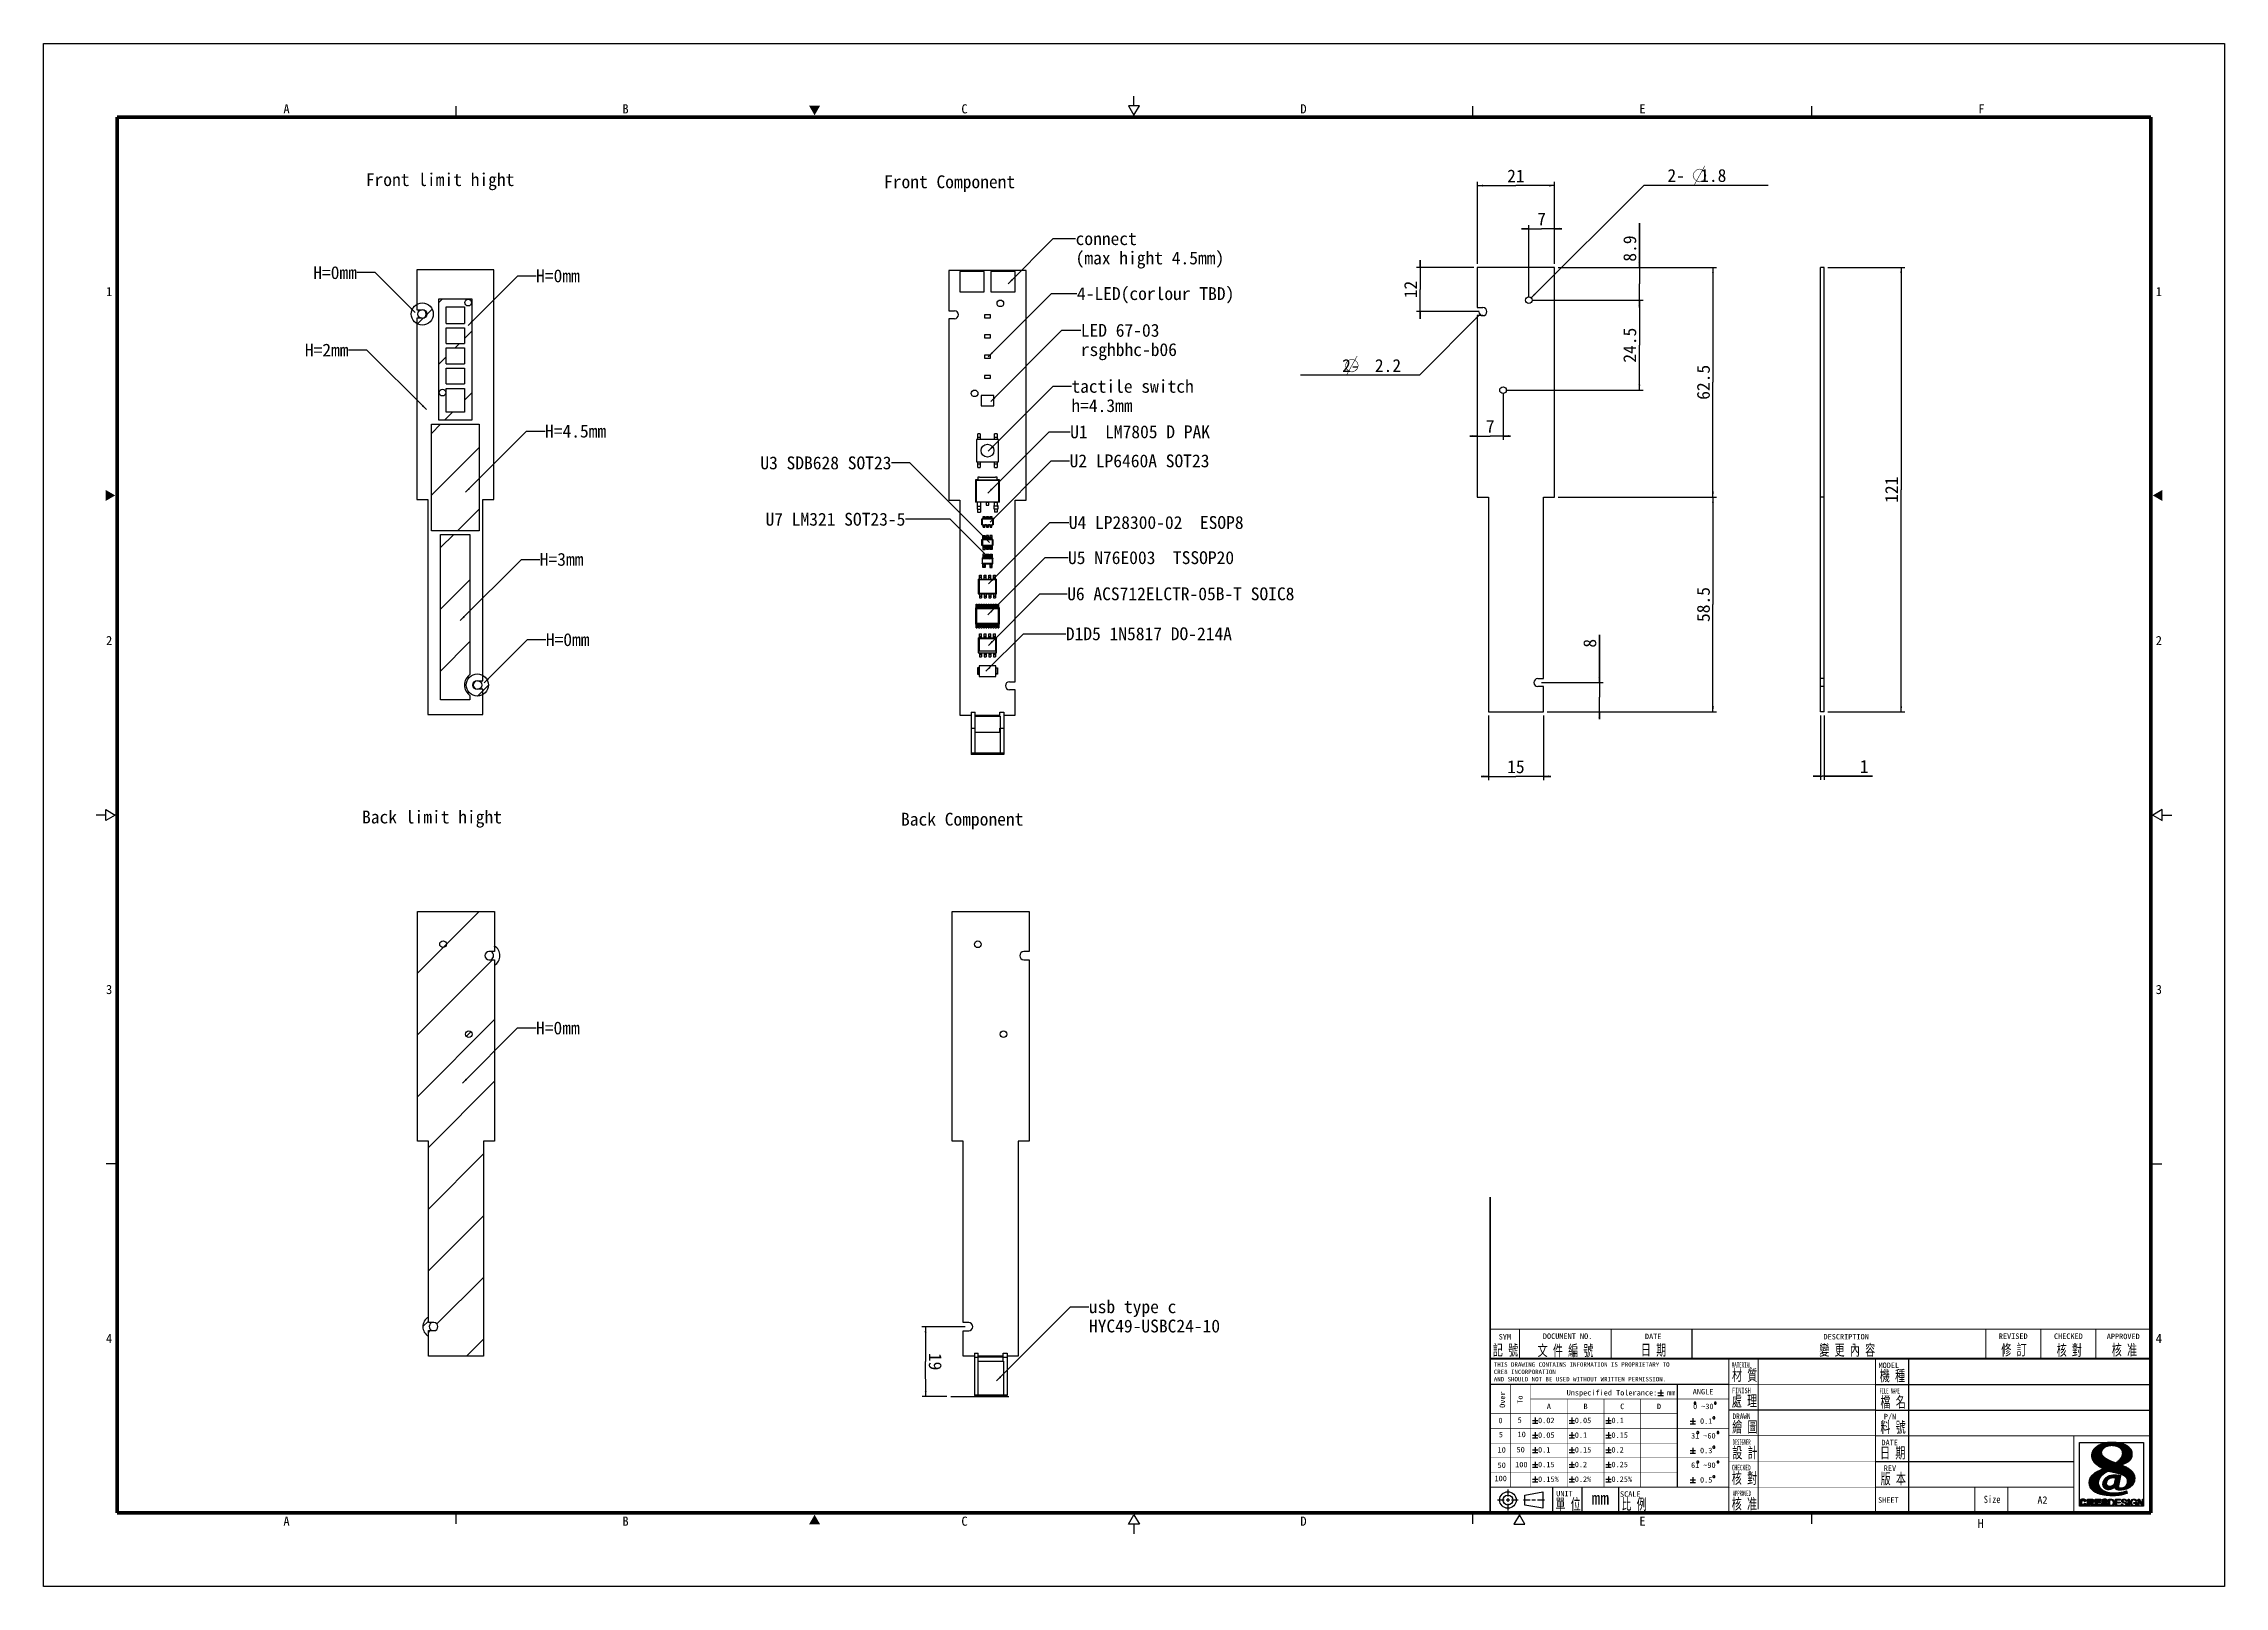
# Model space of a CAD drawing. Header units: millimetres. Extents: x 0 to 594, y 0 to 420.
import ezdxf

# ---------------------------------------------------------------- set-up
doc = ezdxf.new("R2010")
doc.units = ezdxf.units.MM
doc.header["$LTSCALE"] = 32.67
doc.layers.get('0').update_dxf_attribs({"linetype": 'CONTINUOUS'})
doc.styles.add('TEXTSTYLE_2', font='txt', dxfattribs={"width": 0.8})
doc.styles.add('TEXTSTYLE_3', font='txt', dxfattribs={"width": 0.5})
doc.styles.add('TEXTSTYLE_4', font='txt', dxfattribs={"width": 0.6})
doc.styles.add('TEXTSTYLE_5', font='txt', dxfattribs={"width": 0.7})
doc.styles.add('TEXTSTYLE_6', font='txt', dxfattribs={"width": 0.55})
doc.dimstyles.new('DIMSTYLE_1', dxfattribs={"dimtxt": 3.5, "dimasz": 1.5, "dimexe": 1, "dimexo": 1, "dimgap": 0.875, "dimtad": 1, "dimdec": 1, "dimdsep": 46, "dimtxsty": 'STANDARD', "dimblk": '_FILLED', "dimblk1": '_FILLED', "dimblk2": '_FILLED', "dimcen": 0.09, "dimadec": 0, "dimazin": 0, "dimtp": 0.01, "dimtm": 0.01, "dimtfac": 1, "dimtdec": 1, "dimtofl": 0, "dimtmove": 0, "dimatfit": 3, "dimldrblk": '_FILLED', "dimfxl": 1, "dimtolj": 1, "dimarcsym": 0})
doc.dimstyles.new('DIMSTYLE_2', dxfattribs={"dimtxt": 3.5, "dimasz": 1.5, "dimexe": 1, "dimexo": 1, "dimgap": 0.875, "dimtad": 1, "dimdsep": 46, "dimtxsty": 'STANDARD', "dimblk": '_FILLED', "dimblk1": '_FILLED', "dimblk2": '_FILLED', "dimcen": 0.09, "dimadec": 0, "dimazin": 0, "dimtp": 0.01, "dimtm": 0.01, "dimtfac": 1, "dimtofl": 0, "dimtmove": 0, "dimatfit": 3, "dimldrblk": '_FILLED', "dimfxl": 1, "dimtolj": 1, "dimarcsym": 0})
doc.dimstyles.new('DIMSTYLE_3', dxfattribs={"dimtxt": 3.5, "dimasz": 1.5, "dimexe": 1, "dimexo": 1, "dimtad": 1, "dimdsep": 46, "dimtxsty": 'STANDARD', "dimblk": '_FILLED', "dimblk1": '_FILLED', "dimblk2": '_FILLED', "dimcen": 0.09, "dimadec": 0, "dimazin": 0, "dimtp": 0.01, "dimtm": 0.01, "dimtfac": 1, "dimtmove": 0, "dimatfit": 2, "dimldrblk": '_FILLED', "dimfxl": 1, "dimtolj": 1, "dimarcsym": 0})
doc.dimstyles.get("Standard").update_dxf_attribs({"dimtxt": 3.5, "dimasz": 1.5, "dimexe": 1, "dimexo": 1, "dimtad": 1, "dimdsep": 46, "dimtxsty": 'STANDARD', "dimblk": '_FILLED', "dimblk1": '_FILLED', "dimblk2": '_FILLED', "dimcen": 0.09, "dimadec": 0, "dimazin": 0, "dimtol": 1, "dimtp": 0.01, "dimtm": 0.01, "dimtfac": 1, "dimtofl": 0, "dimtmove": 0, "dimatfit": 3, "dimldrblk": '_FILLED', "dimfxl": 1, "dimtolj": 1, "dimarcsym": 0})

msp = doc.modelspace()

# ---------------------------------------------------------------- texts
at = {"color": 2, "linetype": 'CONTINUOUS', "line_spacing_factor": 0.9}
for s, insert, char_height, width, attachment_point in [('A', (66.167, 403.5), 2.5, 2.5, 2), ('B', (158.5, 403.5), 2.5, 2.5, 2), ('C', (250.833, 403.5), 2.5, 2.5, 2), ('D', (343.167, 403.5), 2.5, 2.5, 2), ('E', (435.5, 403.5), 2.5, 2.5, 2), ('F', (527.833, 403.5), 2.5, 2.5, 2), ('Front limit hight', (87.755, 384.731), 3.5, 59.5, 1), ('Front Component', (228.913, 384.144), 3.5, 52.5, 1), ('connect\\P(max hight 4.5mm)', (281.095, 368.659), 3.5, 59.5, 1), ('H=0mm', (85.348, 359.414), 3.5, 17.5, 3), ('H=0mm', (134.143, 358.539), 3.5, 17.5, 1), ('1', (17, 353.75), 2.5, 2.5, 1), ('4-LED(corlour TBD)', (281.463, 353.701), 3.5, 63, 1), ('1', (577, 353.75), 2.5, 2.5, 3), ('LED 67-03 \\Prsghbhc-b06', (282.505, 343.704), 3.5, 38.5, 1), ('H=2mm', (83.057, 338.329), 3.5, 17.5, 3), ('tactile switch\\Ph=4.3mm', (279.945, 328.459), 3.5, 49, 1), ('H=4.5mm', (136.57, 316.267), 3.5, 24.5, 1), ('U1  LM7805 D PAK', (279.607, 316.075), 3.5, 56, 1), ('U3 SDB628 SOT23', (230.935, 307.611), 3.5, 52.5, 3), ('U2 LP6460A SOT23', (279.459, 308.161), 3.5, 56, 1), ('U7 LM321 SOT23-5', (234.733, 292.267), 3.5, 56, 3), ('U4 LP28300-02  ESOP8 ', (279.232, 291.384), 3.5, 73.5, 1), ('H=3mm', (135.138, 281.353), 3.5, 17.5, 1), ('U5 N76E003  TSSOP20', (279.025, 281.81), 3.5, 66.5, 1), ('U6 ACS712ELCTR-05B-T SOIC8', (278.794, 271.965), 3.5, 91, 1), ('2', (17, 258.75), 2.5, 2.5, 1), ('H=0mm', (136.797, 259.493), 3.5, 17.5, 1), ('D1D5 1N5817 DO-214A', (278.44, 261.088), 3.5, 66.5, 1), ('2', (577, 258.75), 2.5, 2.5, 3), ('Back limit hight', (86.737, 211.205), 3.5, 56, 1), ('Back Component', (233.539, 210.607), 3.5, 49, 1), ('3', (17, 163.75), 2.5, 2.5, 1), ('3', (577, 163.75), 2.5, 2.5, 3), ('H=0mm', (134.118, 153.777), 3.5, 17.5, 1), ('usb type c\\PHYC49-USBC24-10', (284.73, 77.877), 3.5, 52.5, 1), ('4', (17, 68.75), 2.5, 2.5, 1), ('4', (577, 68.75), 2.5, 2.5, 3), ('A', (66.167, 19), 2.5, 2.5, 2), ('B', (158.5, 19), 2.5, 2.5, 2), ('C', (250.833, 19), 2.5, 2.5, 2), ('D', (343.167, 19), 2.5, 2.5, 2), ('E', (435.5, 19), 2.5, 2.5, 2), ('H', (527.629, 18.36), 2.5, 2.5, 2)]:
    msp.add_mtext(s, dxfattribs=dict(at, insert=insert, char_height=char_height, width=width, attachment_point=attachment_point))
at = {"color": 4, "linetype": 'CONTINUOUS', "line_spacing_factor": 0.9}
for s, insert, char_height, width, attachment_point, style in [('記 號', (394.759, 65.847), 3, 16.275, 1, 'TEXTSTYLE_5'), ('文 件 編 號', (406.939, 65.71), 3, 34.95, 1, 'TEXTSTYLE_5'), ('日 期', (435.064, 65.87), 3, 16.275, 1, 'TEXTSTYLE_5'), ('變 更 內 容', (483.676, 65.857), 3, 34.95, 1, 'TEXTSTYLE_5'), ('修 訂', (533.235, 65.905), 3, 16.275, 1, 'TEXTSTYLE_5'), ('核 對', (548.317, 65.799), 3, 16.275, 1, 'TEXTSTYLE_5'), ('核 准', (563.336, 65.866), 3, 16.275, 1, 'TEXTSTYLE_5'), ('MATERIAL', (459.821, 61.017), 1.5, 6.6, 1, 'TEXTSTYLE_6'), ('材 質', (459.897, 58.968), 3, 16.275, 1, 'TEXTSTYLE_5'), ('FINISH', (459.868, 54.061), 1.5, 6.3, 1, 'TEXTSTYLE_5'), ('FILE NAME', (500.074, 53.951), 1.5, 6.75, 1, 'TEXTSTYLE_3'), ('機 種', (500.155, 58.857), 3, 16.275, 1, 'TEXTSTYLE_5'), ('處 理', (459.844, 51.995), 3, 16.275, 1, 'TEXTSTYLE_5'), ('檔 名', (500.32, 51.702), 3, 16.275, 1, 'TEXTSTYLE_5'), ('繪 圖', (459.952, 44.932), 3, 16.275, 1, 'TEXTSTYLE_5'), ('DRAWN', (460.033, 47.063), 1.5, 6, 1, 'TEXTSTYLE_2'), ('料 號', (500.301, 44.835), 3, 16.275, 1, 'TEXTSTYLE_5'), ('設 計', (459.967, 37.895), 3, 16.275, 1, 'TEXTSTYLE_5'), ('DESIGNER', (460.048, 40.033), 1.5, 6, 1, 'TEXTSTYLE_3'), ('日 期', (500.21, 37.869), 3, 16.275, 1, 'TEXTSTYLE_5'), ('CHECKED', (459.82, 33.086), 1.5, 6.3, 1, 'TEXTSTYLE_4'), ('核 對', (459.831, 30.939), 3, 16.275, 1, 'TEXTSTYLE_5'), ('版 本', (500.38, 30.832), 3, 16.275, 1, 'TEXTSTYLE_5'), ('單 位', (411.774, 23.877), 3, 16.275, 1, 'TEXTSTYLE_5'), ('比 例', (429.774, 23.877), 3, 16.275, 1, 'TEXTSTYLE_5'), ('核 准', (459.818, 23.949), 3, 16.275, 1, 'TEXTSTYLE_5'), ('APPROVED', (460.117, 26.086), 1.5, 6, 1, 'TEXTSTYLE_3'), ('Size', (530.742, 24.673), 2, 6.4, 2, 'TEXTSTYLE_2')]:
    msp.add_mtext(s, dxfattribs=dict(at, insert=insert, char_height=char_height, width=width, attachment_point=attachment_point, style=style))
for s, insert, char_height, width, attachment_point in [('SYM', (398.018, 68.707), 1.5, 4.5, 2), ('DOCUMENT NO.', (415.106, 68.859), 1.5, 18, 2), ('DATE', (438.421, 68.8), 1.5, 6, 2), ('DESCRIPTION', (490.983, 68.724), 1.5, 16.5, 2), ('REVISED', (536.492, 68.849), 1.5, 10.5, 2), ('CHECKED', (551.505, 68.843), 1.5, 10.5, 2), ('APPROVED', (566.448, 68.808), 1.5, 12, 2), ('THIS DRAWING CONTAINS INFORMATION IS PROPRIETARY TO', (395, 61), 1.2, 61.2, 1), ('MODEL', (499.787, 60.933), 1.5, 7.5, 1), ('AND SHOULD NOT BE USED WITHOUT WRITTEN PERMISSION.', (395, 57), 1.2, 60, 1), ('CRE8 INCORPORATION', (395, 59), 1.2, 21.6, 1), ('Unspecified Tolerance: {\\Ftxt.shx;\\W1.166667;\\H1.500000; }mm', (444.461, 53.474), 1.5, 39.25, 3), ('ANGLE', (452, 53.75), 1.5, 7.5, 2), ('A', (410, 49.75), 1.5, 1.5, 2), ('B', (420, 49.75), 1.5, 1.5, 2), ('C', (430, 49.75), 1.5, 1.5, 2), ('D', (440, 49.75), 1.5, 1.5, 2), ('0{\\Ftxt.shx;\\W0.666667;\\H1.500000; }~30{\\Ftxt.shx;\\W0.666667;\\H1.500000; }', (452.078, 49.75), 1.5, 8, 2), ('0', (396.834, 45.92), 1.5, 1.5, 2), ('5', (396.941, 42.074), 1.5, 1.5, 2), ('5', (402.068, 46.026), 1.5, 1.5, 2), ('10', (402.599, 42.123), 1.5, 3, 2), ('{\\Ftxt.shx;\\W1.166667;\\H1.500000; }0.02', (405.5, 45.938), 1.5, 7.75, 1), ('{\\Ftxt.shx;\\W1.166667;\\H1.500000; }0.05', (405.5, 41.937), 1.5, 7.75, 1), ('{\\Ftxt.shx;\\W1.166667;\\H1.500000; }0.05', (415.5, 45.938), 1.5, 7.75, 1), ('{\\Ftxt.shx;\\W1.166667;\\H1.500000; }0.1', (415.5, 41.937), 1.5, 6.25, 1), ('{\\Ftxt.shx;\\W1.166667;\\H1.500000; }0.1', (425.5, 45.938), 1.5, 6.25, 1), ('{\\Ftxt.shx;\\W1.166667;\\H1.500000; }0.15', (425.5, 41.937), 1.5, 7.75, 1), ('31{\\Ftxt.shx;\\W0.666667;\\H1.500000; }~60{\\Ftxt.shx;\\W0.666667;\\H1.500000; }', (452.078, 41.75), 1.5, 9.5, 2), ('{\\Ftxt.shx;\\W1.166667;\\H1.500000; }0.1{\\Ftxt.shx;\\W0.666667;\\H1.500000; }', (452.078, 45.75), 1.5, 7.25, 2), ('P/N', (501.235, 46.982), 1.5, 4.5, 1), ('10', (397.155, 37.908), 1.5, 3, 2), ('50', (402.322, 37.973), 1.5, 3, 2), ('{\\Ftxt.shx;\\W1.166667;\\H1.500000; }0.1', (405.5, 37.937), 1.5, 6.25, 1), ('{\\Ftxt.shx;\\W1.166667;\\H1.500000; }0.15', (415.5, 37.937), 1.5, 7.75, 1), ('{\\Ftxt.shx;\\W1.166667;\\H1.500000; }0.2', (425.5, 37.937), 1.5, 6.25, 1), ('{\\Ftxt.shx;\\W1.166667;\\H1.500000; }0.3{\\Ftxt.shx;\\W0.666667;\\H1.500000; }', (452.078, 37.75), 1.5, 7.25, 2), ('DATE', (500.589, 39.908), 1.5, 6, 1), ('100', (396.882, 30.136), 1.5, 4.5, 2), ('50', (397.155, 33.742), 1.5, 3, 2), ('100', (402.506, 33.916), 1.5, 4.5, 2), ('{\\Ftxt.shx;\\W1.166667;\\H1.500000; }0.15', (405.5, 33.938), 1.5, 7.75, 1), ('{\\Ftxt.shx;\\W1.166667;\\H1.500000; }0.15%', (405.5, 29.938), 1.5, 9.25, 1), ('{\\Ftxt.shx;\\W1.166667;\\H1.500000; }0.2', (415.5, 33.938), 1.5, 6.25, 1), ('{\\Ftxt.shx;\\W1.166667;\\H1.500000; }0.2%', (415.5, 29.938), 1.5, 7.75, 1), ('{\\Ftxt.shx;\\W1.166667;\\H1.500000; }0.25', (425.5, 33.938), 1.5, 7.75, 1), ('{\\Ftxt.shx;\\W1.166667;\\H1.500000; }0.25%', (425.5, 29.938), 1.5, 9.25, 1), ('61{\\Ftxt.shx;\\W0.666667;\\H1.500000; }~90{\\Ftxt.shx;\\W0.666667;\\H1.500000; }', (452.078, 33.75), 1.5, 9.5, 2), ('{\\Ftxt.shx;\\W1.166667;\\H1.500000; }0.5{\\Ftxt.shx;\\W0.666667;\\H1.500000; }', (452.078, 29.75), 1.5, 7.25, 2), ('REV', (501.224, 32.931), 1.5, 4.5, 1), ('UNIT', (412, 26), 1.5, 6, 1), ('mm', (424, 25.75), 3.5, 7, 2), ('SCALE', (429.372, 25.885), 1.5, 7.5, 1), ('SHEET', (499.669, 24.246), 1.5, 7.5, 1), ('A2', (544.447, 24.52), 2, 4, 2)]:
    msp.add_mtext(s, dxfattribs=dict(at, insert=insert, char_height=char_height, width=width, attachment_point=attachment_point))
at = {"color": 4, "linetype": 'CONTINUOUS', "char_height": 1.5, "attachment_point": 2, "rotation": 90, "line_spacing_factor": 0.9}
for s, insert, width in [('Over', (396.586, 50.844), 6), ('To', (401.375, 50.844), 3)]:
    msp.add_mtext(s, dxfattribs=dict(at, insert=insert, width=width))

# ---------------------------------------------------------------- blocks, each defined once
blk = doc.blocks.new('CRE8_LOGO_BL0', base_point=(563.23, 30.51))
at = {"color": 7, "linetype": 'CONTINUOUS'}
for p, q in [((554.51, 21.83), (554.51, 39.19)), ((554.51, 39.19), (571.94, 39.19)), ((571.94, 39.19), (571.94, 21.83)), ((558.76, 23.78), (560.36, 23.78)), ((558.76, 21.86), (558.76, 23.78)), ((560.36, 23.78), (560.36, 23.37)), ((560.36, 23.78), (560.36, 23.37)), ((560.36, 23.78), (560.36, 23.37)), ((571.94, 21.83), (554.51, 21.83)), ((560.38, 21.86), (558.76, 21.86)), ((560.36, 23.37), (559.36, 23.37)), ((559.36, 23.37), (559.36, 23.07)), ((559.36, 23.07), (560.28, 23.07)), ((560.28, 22.67), (559.36, 22.67)), ((559.36, 22.67), (559.36, 22.29)), ((559.36, 22.29), (560.38, 22.29)), ((560.28, 23.07), (560.28, 22.67)), ((560.38, 22.29), (560.38, 21.86)), ((564.36, 21.86), (564.36, 23.7)), ((564.36, 23.7), (565.69, 23.7)), ((565.73, 21.86), (564.36, 21.86)), ((565.69, 23.48), (564.6, 23.48)), ((564.6, 23.48), (564.6, 22.92)), ((564.6, 22.92), (565.62, 22.92)), ((565.62, 22.7), (564.6, 22.7)), ((564.6, 22.7), (564.6, 22.07)), ((564.6, 22.07), (565.73, 22.07)), ((565.62, 22.92), (565.62, 22.7)), ((565.69, 23.7), (565.69, 23.48)), ((565.73, 22.07), (565.73, 21.86)), ((567.83, 21.86), (567.83, 23.7)), ((567.83, 23.7), (568.07, 23.7)), ((568.07, 21.86), (567.83, 21.86)), ((568.07, 23.7), (568.07, 21.86)), ((570.5, 21.86), (570.5, 23.7)), ((570.5, 23.7), (570.75, 23.7)), ((570.73, 21.86), (570.5, 21.86)), ((571.7, 21.86), (570.73, 23.3)), ((570.73, 23.3), (570.73, 21.86)), ((570.75, 23.7), (571.71, 22.25)), ((571.94, 21.86), (571.7, 21.86)), ((571.71, 22.25), (571.71, 23.7)), ((571.71, 23.7), (571.94, 23.7)), ((571.94, 23.7), (571.94, 21.86))]:
    blk.add_line(p, q, dxfattribs=at)
at = {"color": 2, "linetype": 'CONTINUOUS'}
for p, q in [((557.87, 35.55), (561.27, 38.94)), ((557.87, 35.66), (561.11, 38.91)), ((557.88, 35.44), (561.42, 38.98)), ((557.88, 35.8), (560.96, 38.87)), ((557.89, 35.32), (561.57, 39.01)), ((557.9, 35.22), (561.73, 39.05)), ((557.9, 35.93), (560.79, 38.82)), ((557.9, 35.2), (557.9, 35.96)), ((557.92, 35.12), (561.88, 39.08)), ((557.92, 36.07), (560.59, 38.74)), ((557.93, 35.01), (562.03, 39.11)), ((557.93, 36.2), (560.4, 38.67)), ((557.95, 34.91), (562.16, 39.12)), ((557.96, 36.35), (560.2, 38.59)), ((557.98, 34.83), (562.29, 39.13)), ((557.99, 34.83), (557.99, 36.41)), ((558.02, 34.74), (562.42, 39.14)), ((558.04, 36.55), (560, 38.51)), ((558.05, 34.65), (562.54, 39.15)), ((558.07, 34.58), (558.07, 36.63)), ((558.08, 34.57), (562.67, 39.16)), ((558.11, 34.48), (560.78, 37.15)), ((558.12, 36.74), (559.74, 38.37)), ((558.14, 34.39), (560.66, 36.91)), ((558.15, 34.34), (558.15, 36.85)), ((558.17, 34.3), (560.61, 36.74)), ((558.21, 36.95), (559.44, 38.18)), ((558.22, 34.23), (560.58, 36.59)), ((558.24, 34.21), (558.24, 36.99)), ((558.27, 34.16), (560.57, 36.46)), ((558.31, 34.09), (560.57, 36.34)), ((558.32, 34.08), (558.32, 37.11)), ((558.36, 34.02), (560.58, 36.23)), ((558.41, 33.94), (558.41, 37.24)), ((558.41, 33.95), (560.59, 36.13)), ((558.46, 33.87), (560.62, 36.04)), ((558.49, 37.36), (559.04, 37.9)), ((558.49, 33.81), (558.49, 37.37)), ((558.5, 33.8), (560.65, 35.95)), ((558.55, 33.73), (560.68, 35.86)), ((558.57, 33.72), (558.57, 37.47)), ((558.61, 33.67), (560.73, 35.79)), ((558.66, 33.63), (558.66, 37.55)), ((558.67, 33.61), (560.77, 35.71)), ((558.74, 33.54), (558.74, 37.63)), ((558.83, 33.46), (558.83, 37.71)), ((558.91, 33.37), (558.91, 37.79)), ((558.99, 33.28), (558.99, 37.87)), ((559.08, 33.22), (559.08, 37.95)), ((559.16, 33.16), (559.16, 38)), ((559.25, 33.1), (559.25, 38.06)), ((559.33, 33.03), (559.33, 38.11)), ((559.41, 32.97), (559.41, 38.17)), ((559.5, 32.91), (559.5, 38.22)), ((559.58, 32.85), (559.58, 38.28)), ((559.67, 32.79), (559.67, 38.34)), ((559.75, 32.74), (559.75, 38.39)), ((559.83, 32.69), (559.83, 38.42)), ((559.92, 32.64), (559.92, 38.46)), ((560, 32.6), (560, 38.5)), ((560.09, 32.55), (560.09, 38.54)), ((560.17, 32.5), (560.17, 38.57)), ((560.25, 32.46), (560.25, 38.61)), ((560.34, 32.41), (560.34, 38.65)), ((560.42, 32.36), (560.42, 38.69)), ((560.51, 32.32), (560.51, 38.72)), ((560.59, 36.67), (560.59, 38.76)), ((560.59, 32.27), (560.59, 36.13)), ((560.67, 36.95), (560.67, 38.78)), ((560.67, 32.22), (560.67, 35.88)), ((560.76, 37.11), (560.76, 38.81)), ((560.76, 32.18), (560.76, 35.74)), ((560.84, 37.26), (560.84, 38.83)), ((560.93, 37.36), (560.93, 38.85)), ((561.01, 37.47), (561.01, 38.87)), ((561.09, 37.56), (561.09, 38.9)), ((561.18, 37.63), (561.18, 38.92)), ((561.26, 37.71), (561.26, 38.94)), ((561.35, 37.78), (561.35, 38.97)), ((561.43, 37.83), (561.43, 38.99)), ((561.52, 37.89), (561.52, 39.01)), ((561.54, 37.91), (562.8, 39.17)), ((561.6, 37.95), (561.6, 39.03)), ((561.68, 38), (561.68, 39.05)), ((561.77, 38.04), (561.77, 39.06)), ((561.8, 38.05), (562.93, 39.17)), ((561.85, 38.08), (561.85, 39.07)), ((561.94, 38.12), (561.94, 39.08)), ((562.02, 38.16), (562.02, 39.09)), ((562.03, 38.16), (563.05, 39.18)), ((562.1, 38.19), (562.1, 39.1)), ((562.19, 38.21), (562.19, 39.11)), ((562.21, 38.22), (563.18, 39.19)), ((562.27, 38.24), (562.27, 39.12)), ((562.36, 38.27), (562.36, 39.13)), ((562.37, 31.37), (568.43, 37.43)), ((562.39, 38.28), (563.31, 39.2)), ((562.44, 38.29), (562.44, 39.15)), ((562.48, 31.36), (568.48, 37.36)), ((562.52, 38.31), (562.52, 39.16)), ((562.54, 38.31), (563.43, 39.2)), ((562.57, 31.34), (568.54, 37.3)), ((562.61, 38.32), (562.61, 39.17)), ((562.67, 31.32), (568.59, 37.23)), ((562.68, 38.34), (563.54, 39.19)), ((562.69, 38.34), (562.69, 39.18)), ((562.77, 31.3), (568.63, 37.15)), ((562.78, 38.36), (562.78, 39.18)), ((562.83, 38.37), (563.65, 39.18)), ((562.86, 38.37), (562.86, 39.19)), ((562.87, 31.28), (568.66, 37.07)), ((562.94, 38.38), (562.94, 39.19)), ((562.96, 38.38), (563.76, 39.18)), ((562.97, 31.26), (568.7, 36.98)), ((563.03, 38.38), (563.03, 39.19)), ((563.07, 31.23), (568.73, 36.9)), ((563.09, 38.39), (563.87, 39.17)), ((563.11, 38.39), (563.11, 39.19)), ((563.16, 31.21), (568.77, 36.82)), ((563.2, 38.39), (563.2, 39.2)), ((563.22, 38.39), (563.98, 39.16)), ((563.26, 31.19), (568.8, 36.73)), ((563.28, 38.4), (563.28, 39.2)), ((563.34, 38.4), (564.1, 39.16)), ((563.36, 38.4), (563.36, 39.2)), ((563.36, 31.17), (568.84, 36.65)), ((563.45, 38.4), (563.45, 39.2)), ((563.45, 38.4), (564.21, 39.15)), ((563.46, 31.15), (568.86, 36.55)), ((563.53, 38.39), (563.53, 39.19)), ((563.55, 31.13), (568.88, 36.45)), ((563.56, 38.39), (564.32, 39.14)), ((563.62, 38.38), (563.62, 39.19)), ((563.65, 31.11), (568.9, 36.35)), ((563.67, 38.38), (564.43, 39.13)), ((563.7, 38.38), (563.7, 39.19)), ((563.75, 31.08), (568.91, 36.24)), ((563.78, 38.37), (563.78, 39.19)), ((563.78, 38.37), (564.54, 39.13)), ((563.87, 38.36), (563.87, 39.19)), ((563.89, 38.36), (564.65, 39.12)), ((563.95, 38.35), (563.95, 39.18)), ((564, 38.34), (564.77, 39.11)), ((564.04, 38.34), (564.04, 39.17)), ((564.1, 38.32), (564.87, 39.09)), ((564.12, 38.32), (564.12, 39.16)), ((564.19, 38.3), (564.97, 39.08)), ((564.2, 38.3), (564.2, 39.16)), ((564.29, 38.29), (564.29, 39.15)), ((564.29, 38.28), (565.07, 39.06)), ((564.37, 38.27), (564.37, 39.14)), ((564.39, 38.26), (565.17, 39.04)), ((564.46, 38.24), (564.46, 39.13)), ((564.48, 38.24), (565.27, 39.02)), ((564.54, 38.22), (564.54, 39.12)), ((564.57, 38.21), (565.37, 39)), ((564.62, 38.19), (564.62, 39.11)), ((564.66, 38.18), (565.47, 38.98)), ((564.71, 38.16), (564.71, 39.1)), ((564.75, 38.15), (565.57, 38.96)), ((564.79, 38.13), (564.79, 39.09)), ((564.84, 38.12), (565.67, 38.94)), ((564.88, 38.1), (564.88, 39.09)), ((564.92, 38.08), (565.77, 38.93)), ((564.96, 38.06), (564.96, 39.08)), ((565, 38.04), (565.87, 38.91)), ((565.04, 38.01), (565.04, 39.07)), ((565.08, 38), (565.96, 38.89)), ((565.13, 37.97), (565.13, 39.06)), ((565.16, 37.96), (566.05, 38.86)), ((565.21, 37.93), (565.21, 39.04)), ((565.23, 37.92), (566.14, 38.83)), ((565.3, 37.87), (565.3, 39.03)), ((565.3, 37.87), (566.23, 38.8)), ((565.37, 37.82), (566.32, 38.77)), ((565.38, 37.82), (565.38, 39.01)), ((565.44, 37.77), (566.41, 38.74)), ((565.46, 37.76), (565.46, 38.99)), ((565.51, 37.72), (566.5, 38.71)), ((565.55, 37.69), (565.55, 38.97)), ((565.58, 37.67), (566.59, 38.68)), ((565.63, 37.61), (565.63, 38.95)), ((565.64, 37.61), (566.68, 38.65)), ((565.7, 37.55), (566.77, 38.62)), ((565.72, 37.53), (565.72, 38.93)), ((565.76, 37.49), (566.85, 38.59)), ((565.8, 37.44), (565.8, 38.91)), ((565.81, 37.43), (566.94, 38.55)), ((565.83, 34.95), (568.38, 37.5)), ((565.86, 37.36), (567.02, 38.51)), ((565.88, 37.33), (565.88, 38.89)), ((565.91, 37.29), (567.09, 38.47)), ((565.91, 33.12), (568.91, 36.13)), ((565.97, 37.22), (565.97, 38.87)), ((565.97, 37.22), (567.17, 38.43)), ((565.99, 35.23), (568.33, 37.57)), ((566.01, 37.15), (567.25, 38.39)), ((566.05, 37.05), (566.05, 38.85)), ((566.05, 37.07), (567.33, 38.35)), ((566.07, 35.43), (568.28, 37.63)), ((566.09, 36.99), (567.4, 38.31)), ((566.09, 33.19), (568.92, 36.02)), ((566.12, 36.9), (567.48, 38.26)), ((566.13, 35.61), (568.23, 37.7)), ((566.14, 36.85), (566.14, 38.83)), ((566.15, 36.81), (567.56, 38.22)), ((566.17, 36.72), (567.64, 38.18)), ((566.17, 35.76), (568.16, 37.76)), ((566.2, 36.63), (567.71, 38.13)), ((566.2, 35.91), (568.1, 37.81)), ((566.21, 36.52), (567.77, 38.08)), ((566.22, 36.39), (566.22, 38.82)), ((566.22, 36.41), (567.84, 38.03)), ((566.22, 36.18), (567.97, 37.92)), ((566.22, 36.05), (568.03, 37.86)), ((566.22, 33.23), (566.22, 36.09)), ((566.23, 36.3), (567.9, 37.97)), ((566.28, 33.26), (568.91, 35.89)), ((566.3, 33.26), (566.3, 38.78)), ((566.39, 33.29), (566.39, 38.75)), ((566.47, 33.33), (566.47, 38.72)), ((566.47, 33.33), (568.89, 35.75)), ((566.56, 33.36), (566.56, 38.69)), ((566.64, 33.39), (566.64, 38.66)), ((566.72, 33.42), (566.72, 38.63)), ((566.81, 33.46), (566.81, 38.59)), ((566.89, 33.49), (566.89, 38.56)), ((566.98, 33.52), (566.98, 38.53)), ((567.06, 33.55), (567.06, 38.5)), ((567.15, 33.59), (567.15, 38.46)), ((567.23, 33.63), (567.23, 38.41)), ((567.31, 33.68), (567.31, 38.36)), ((567.4, 33.72), (567.4, 38.31)), ((567.48, 33.77), (567.48, 38.26)), ((567.57, 33.82), (567.57, 38.21)), ((567.65, 33.86), (567.65, 38.16)), ((567.73, 33.91), (567.73, 38.12)), ((567.82, 33.96), (567.82, 38.05)), ((567.9, 34.02), (567.9, 37.98)), ((567.99, 34.09), (567.99, 37.91)), ((568.07, 34.16), (568.07, 37.83)), ((568.15, 34.23), (568.15, 37.76)), ((568.24, 34.3), (568.24, 37.68)), ((568.32, 34.37), (568.32, 37.59)), ((568.41, 34.49), (568.41, 37.47)), ((568.49, 34.6), (568.49, 37.36)), ((568.57, 34.72), (568.57, 37.24)), ((568.66, 34.84), (568.66, 37.09)), ((568.74, 35.02), (568.74, 36.88)), ((568.83, 35.27), (568.83, 36.67)), ((568.91, 35.9), (568.91, 36.19)), ((557.13, 28.15), (560.74, 31.76)), ((557.13, 28.27), (560.57, 31.71)), ((557.14, 28.05), (560.91, 31.81)), ((557.14, 28.4), (560.4, 31.66)), ((557.16, 27.94), (561.08, 31.86)), ((557.16, 28.54), (560.23, 31.6)), ((557.17, 27.83), (561.25, 31.91)), ((557.18, 27.73), (563.4, 33.95)), ((557.18, 28.67), (560.02, 31.52)), ((557.19, 27.62), (563.49, 33.91)), ((557.19, 28.81), (559.81, 31.42)), ((557.21, 27.52), (563.57, 33.88)), ((557.23, 28.96), (559.59, 31.33)), ((557.25, 27.44), (563.66, 33.84)), ((557.28, 27.35), (563.74, 33.81)), ((557.31, 27.26), (563.82, 33.78)), ((557.31, 29.16), (559.38, 31.23)), ((557.35, 27.18), (563.91, 33.74)), ((557.38, 27.09), (564, 33.71)), ((557.38, 29.35), (559.14, 31.11)), ((557.41, 27.01), (564.08, 33.68)), ((557.45, 26.93), (560.28, 29.75)), ((557.48, 29.57), (558.8, 30.89)), ((557.65, 26.64), (557.65, 29.82)), ((557.73, 26.51), (557.73, 29.95)), ((557.75, 29.96), (558.46, 30.67)), ((557.82, 26.42), (557.82, 30.06)), ((557.9, 26.34), (557.9, 30.14)), ((557.99, 26.27), (557.99, 30.23)), ((558.07, 26.19), (558.07, 30.31)), ((558.15, 26.11), (558.15, 30.4)), ((558.24, 26.03), (558.24, 30.48)), ((558.32, 25.97), (558.32, 30.56)), ((558.41, 25.92), (558.41, 30.62)), ((558.49, 25.87), (558.49, 30.68)), ((558.57, 25.82), (558.57, 30.74)), ((558.66, 25.77), (558.66, 30.8)), ((558.73, 33.55), (560.82, 35.64)), ((558.74, 25.71), (558.74, 30.86)), ((558.79, 33.49), (560.87, 35.57)), ((558.83, 25.66), (558.83, 30.91)), ((558.85, 33.44), (560.92, 35.51)), ((558.91, 33.38), (560.98, 35.44)), ((558.91, 25.61), (558.91, 30.97)), ((558.97, 33.32), (561.03, 35.38)), ((558.99, 25.57), (558.99, 31.03)), ((559.03, 33.26), (561.09, 35.32)), ((559.08, 25.54), (559.08, 31.08)), ((559.09, 33.2), (561.15, 35.26)), ((559.16, 33.15), (561.21, 35.2)), ((559.16, 25.5), (559.16, 31.12)), ((559.23, 33.1), (561.28, 35.15)), ((559.25, 25.47), (559.25, 31.16)), ((559.3, 33.05), (561.34, 35.09)), ((559.33, 25.44), (559.33, 31.2)), ((559.37, 33), (561.4, 35.04)), ((559.41, 25.4), (559.41, 31.24)), ((559.44, 32.96), (561.47, 34.99)), ((559.5, 25.37), (559.5, 31.28)), ((559.51, 32.91), (561.54, 34.94)), ((559.58, 32.86), (561.61, 34.89)), ((559.58, 25.34), (559.58, 31.32)), ((559.65, 32.81), (561.68, 34.84)), ((559.67, 25.3), (559.67, 31.37)), ((559.72, 32.76), (561.75, 34.79)), ((559.75, 28.52), (559.75, 31.41)), ((559.79, 32.71), (561.82, 34.74)), ((559.83, 28.92), (559.83, 31.45)), ((559.86, 32.67), (561.9, 34.7)), ((559.92, 29.14), (559.92, 31.49)), ((559.94, 32.62), (561.97, 34.66)), ((560, 29.35), (560, 31.51)), ((560.02, 32.58), (562.05, 34.61)), ((560.09, 32.54), (562.12, 34.57)), ((560.09, 29.48), (560.09, 31.54)), ((560.17, 32.5), (562.2, 34.52)), ((560.17, 29.6), (560.17, 31.57)), ((560.25, 32.46), (562.27, 34.48)), ((560.25, 29.73), (560.25, 31.6)), ((560.33, 32.42), (562.35, 34.44)), ((560.34, 29.85), (560.34, 31.63)), ((560.41, 32.38), (562.43, 34.4)), ((560.42, 29.96), (560.42, 31.66)), ((560.48, 32.34), (562.51, 34.36)), ((560.51, 30.05), (560.51, 31.68)), ((560.56, 32.3), (562.59, 34.32)), ((560.59, 30.13), (560.59, 31.71)), ((560.64, 32.26), (562.67, 34.28)), ((560.67, 30.21), (560.67, 31.74)), ((560.72, 32.21), (562.75, 34.24)), ((560.76, 30.29), (560.76, 31.77)), ((560.8, 32.17), (562.83, 34.2)), ((560.84, 32.14), (560.84, 35.6)), ((560.84, 30.38), (560.84, 31.8)), ((560.88, 32.13), (562.91, 34.16)), ((560.91, 27.77), (563.32, 30.18)), ((560.92, 27.66), (563.45, 30.19)), ((560.92, 27.9), (563.19, 30.17)), ((560.93, 32.1), (560.93, 35.5)), ((560.93, 30.46), (560.93, 31.82)), ((560.94, 28.04), (563.06, 30.16)), ((560.95, 32.09), (562.99, 34.13)), ((560.96, 28.18), (562.89, 30.11)), ((560.98, 28.32), (562.72, 30.06)), ((561.01, 32.06), (561.01, 35.4)), ((561.01, 30.53), (561.01, 31.85)), ((561.03, 32.05), (563.07, 34.09)), ((561.04, 28.49), (562.55, 30.01)), ((561.09, 32.02), (561.09, 35.31)), ((561.09, 30.59), (561.09, 31.87)), ((561.11, 32.01), (563.15, 34.05)), ((561.13, 28.7), (562.39, 29.96)), ((561.18, 31.98), (561.18, 35.24)), ((561.18, 30.66), (564.17, 33.65)), ((561.18, 30.65), (561.18, 31.89)), ((561.19, 31.98), (563.24, 34.02)), ((561.22, 28.92), (562.17, 29.86)), ((561.26, 31.94), (561.26, 35.16)), ((561.26, 30.7), (561.26, 31.91)), ((561.27, 31.94), (563.32, 33.98)), ((561.35, 30.76), (561.35, 35.08)), ((561.43, 30.82), (561.43, 35.02)), ((561.52, 30.88), (561.52, 34.96)), ((561.52, 30.88), (564.26, 33.61)), ((561.6, 30.94), (561.6, 34.9)), ((561.68, 31), (561.68, 34.84)), ((561.77, 31.05), (561.77, 34.78)), ((561.85, 31.1), (561.85, 34.73)), ((561.86, 31.1), (564.34, 33.58)), ((561.94, 31.14), (561.94, 34.68)), ((561.94, 28.23), (561.94, 29.7)), ((562.02, 31.19), (562.02, 34.63)), ((562.02, 28.53), (562.02, 29.76)), ((562.1, 31.23), (562.1, 34.58)), ((562.1, 28.72), (562.1, 29.82)), ((562.13, 31.25), (564.6, 33.72)), ((562.19, 31.28), (562.19, 34.53)), ((562.19, 28.87), (562.19, 29.87)), ((562.27, 31.32), (562.27, 34.48)), ((562.27, 28.98), (562.27, 29.91)), ((562.36, 31.37), (562.36, 34.43)), ((562.36, 29.09), (562.36, 29.95)), ((562.44, 31.36), (562.44, 34.39)), ((562.44, 29.17), (562.44, 29.98)), ((562.52, 31.35), (562.52, 34.35)), ((562.52, 29.24), (562.52, 30)), ((562.61, 31.33), (562.61, 34.31)), ((562.61, 29.31), (562.61, 30.03)), ((562.69, 31.31), (562.69, 34.27)), ((562.69, 29.36), (562.69, 30.05)), ((562.78, 31.29), (562.78, 34.23)), ((562.78, 29.41), (562.78, 30.08)), ((562.8, 29.42), (563.58, 30.21)), ((562.86, 31.28), (562.86, 34.19)), ((562.86, 29.45), (562.86, 30.1)), ((562.94, 31.26), (562.94, 34.15)), ((562.94, 29.48), (562.94, 30.13)), ((563, 29.51), (563.71, 30.22)), ((563.03, 31.24), (563.03, 34.11)), ((563.03, 29.52), (563.03, 30.15)), ((563.11, 31.22), (563.11, 34.07)), ((563.11, 29.54), (563.11, 30.16)), ((563.17, 29.56), (563.84, 30.23)), ((563.2, 31.21), (563.2, 34.04)), ((563.2, 29.57), (563.2, 30.17)), ((563.28, 31.19), (563.28, 34)), ((563.28, 29.59), (563.28, 30.18)), ((563.33, 29.6), (563.98, 30.24)), ((563.36, 31.17), (563.36, 33.97)), ((563.36, 29.6), (563.36, 30.19)), ((563.45, 31.15), (563.45, 33.93)), ((563.45, 29.61), (563.45, 30.19)), ((563.47, 29.62), (564.1, 30.24)), ((563.53, 31.14), (563.53, 33.9)), ((563.53, 29.63), (563.53, 30.2)), ((563.6, 29.63), (564.21, 30.24)), ((563.62, 31.12), (563.62, 33.86)), ((563.62, 29.63), (563.62, 30.21)), ((563.7, 31.1), (563.7, 33.83)), ((563.7, 29.64), (563.7, 30.22)), ((563.73, 29.64), (564.32, 30.23)), ((563.78, 31.08), (563.78, 33.79)), ((563.78, 29.64), (563.78, 30.23)), ((563.84, 31.06), (565.81, 33.03)), ((563.85, 29.64), (564.44, 30.23)), ((563.87, 31.06), (563.87, 33.76)), ((563.87, 29.64), (563.87, 30.24)), ((563.94, 31.04), (565.9, 33)), ((563.95, 31.04), (563.95, 33.73)), ((563.95, 29.63), (563.95, 30.24)), ((563.96, 29.63), (564.55, 30.22)), ((564.03, 31.01), (565.99, 32.97)), ((564.04, 31.02), (564.04, 33.7)), ((564.04, 29.63), (564.04, 30.24)), ((564.07, 29.63), (564.66, 30.22)), ((564.07, 28.08), (565.69, 29.7)), ((564.12, 31), (564.12, 33.67)), ((564.12, 29.62), (564.12, 30.24)), ((564.13, 30.99), (566.07, 32.93)), ((564.13, 28.26), (565.73, 29.86)), ((564.18, 29.61), (564.78, 30.21)), ((564.18, 28.43), (565.77, 30.02)), ((564.2, 30.98), (564.2, 33.63)), ((564.2, 29.61), (564.2, 30.24)), ((564.22, 28.58), (565.72, 30.09)), ((564.23, 30.97), (566.16, 32.9)), ((564.25, 28.73), (565.62, 30.1)), ((564.28, 29.6), (564.88, 30.2)), ((564.28, 28.89), (565.51, 30.12)), ((564.29, 30.96), (564.29, 33.6)), ((564.29, 29.6), (564.29, 30.23)), ((564.31, 29.04), (565.41, 30.13)), ((564.32, 30.95), (566.25, 32.87)), ((564.34, 29.18), (565.3, 30.14)), ((564.37, 30.93), (564.37, 33.57)), ((564.37, 29.59), (564.37, 30.23)), ((564.37, 29.33), (565.2, 30.16)), ((564.39, 29.58), (564.99, 30.18)), ((564.4, 29.47), (565.09, 30.17)), ((564.42, 30.92), (566.33, 32.84)), ((564.46, 30.91), (564.46, 33.61)), ((564.46, 26.52), (564.46, 30.23)), ((564.51, 30.9), (566.42, 32.8)), ((564.54, 30.89), (564.54, 33.67)), ((564.54, 26.48), (564.54, 30.22)), ((564.61, 30.88), (566.5, 32.77)), ((564.62, 30.87), (564.62, 33.74)), ((564.62, 26.44), (564.62, 30.22)), ((564.71, 30.85), (564.71, 33.81)), ((564.71, 30.85), (566.58, 32.73)), ((564.71, 26.41), (564.71, 30.21)), ((564.79, 30.83), (564.79, 33.88)), ((564.79, 26.39), (564.79, 30.21)), ((564.8, 30.83), (566.66, 32.69)), ((564.88, 30.81), (564.88, 33.95)), ((564.88, 26.36), (564.88, 30.2)), ((564.9, 30.81), (566.75, 32.66)), ((564.96, 30.79), (564.96, 34.02)), ((564.96, 26.35), (564.96, 30.19)), ((564.99, 30.78), (566.83, 32.62)), ((565.04, 30.77), (565.04, 34.09)), ((565.04, 26.35), (565.04, 30.18)), ((565.09, 30.76), (566.91, 32.58)), ((565.13, 30.75), (565.13, 34.16)), ((565.13, 26.34), (565.13, 30.17)), ((565.18, 30.73), (566.99, 32.54)), ((565.21, 30.72), (565.21, 34.23)), ((565.21, 26.33), (565.21, 30.15)), ((565.27, 30.7), (567.07, 32.5)), ((565.3, 30.7), (565.3, 34.32)), ((565.3, 27.74), (565.3, 30.14)), ((565.36, 30.67), (567.15, 32.47)), ((565.38, 30.67), (565.38, 34.4)), ((565.38, 28.15), (565.38, 30.13)), ((565.44, 30.64), (567.23, 32.43)), ((565.46, 30.64), (565.46, 34.48)), ((565.46, 28.56), (565.46, 30.12)), ((565.53, 30.61), (567.31, 32.39)), ((565.55, 30.61), (565.55, 34.57)), ((565.55, 28.96), (565.55, 30.11)), ((565.62, 30.58), (567.39, 32.35)), ((565.63, 30.58), (565.63, 34.68)), ((565.63, 29.39), (565.63, 30.1)), ((565.71, 30.55), (567.47, 32.31)), ((565.72, 30.55), (565.72, 34.78)), ((565.72, 29.8), (565.72, 30.09)), ((565.8, 33.09), (565.8, 34.9)), ((565.8, 30.52), (565.8, 33.04)), ((565.8, 30.52), (567.55, 32.28)), ((565.88, 33.11), (565.88, 35.04)), ((565.88, 30.49), (565.88, 33)), ((565.89, 30.49), (567.63, 32.23)), ((565.97, 33.14), (565.97, 35.18)), ((565.97, 30.46), (565.97, 32.97)), ((565.98, 30.46), (567.7, 32.18)), ((566.05, 33.17), (566.05, 35.38)), ((566.05, 30.43), (566.05, 32.94)), ((566.07, 30.43), (567.77, 32.14)), ((566.13, 26.34), (569.62, 29.83)), ((566.14, 33.2), (566.14, 35.63)), ((566.14, 30.4), (566.14, 32.9)), ((566.15, 30.4), (567.84, 32.09)), ((566.22, 30.37), (566.22, 32.87)), ((566.23, 30.36), (567.92, 32.04)), ((566.26, 26.35), (569.64, 29.72)), ((566.3, 30.33), (566.3, 32.84)), ((566.31, 30.32), (567.99, 32)), ((566.39, 30.28), (566.39, 32.81)), ((566.39, 30.28), (568.06, 31.95)), ((566.47, 30.24), (566.47, 32.77)), ((566.47, 30.24), (568.13, 31.9)), ((566.55, 30.2), (568.2, 31.86)), ((566.56, 30.19), (566.56, 32.74)), ((566.62, 30.16), (568.28, 31.81)), ((566.64, 30.15), (566.64, 32.71)), ((566.65, 33.39), (568.88, 35.62)), ((566.7, 30.12), (568.35, 31.76)), ((566.72, 30.11), (566.72, 32.67)), ((566.78, 30.08), (568.41, 31.71)), ((566.81, 30.06), (566.81, 32.64)), ((566.84, 33.46), (568.86, 35.49)), ((566.85, 30.02), (568.48, 31.65)), ((566.89, 29.99), (566.89, 32.6)), ((566.91, 29.97), (568.54, 31.6)), ((566.97, 29.91), (568.6, 31.54)), ((566.98, 29.91), (566.98, 32.56)), ((567.04, 33.54), (568.85, 35.35)), ((567.04, 29.86), (568.66, 31.48)), ((567.06, 29.84), (567.06, 32.51)), ((567.1, 29.8), (568.72, 31.42)), ((567.15, 29.77), (567.15, 32.47)), ((567.17, 29.75), (568.78, 31.37)), ((567.22, 29.69), (568.85, 31.31)), ((567.23, 29.67), (567.23, 32.43)), ((567.27, 29.62), (568.91, 31.25)), ((567.28, 33.67), (568.78, 35.16)), ((567.31, 29.55), (567.31, 32.39)), ((567.31, 29.54), (568.96, 31.19)), ((567.34, 27.66), (569.6, 29.93)), ((567.35, 29.46), (569.01, 31.12)), ((567.39, 29.38), (569.06, 31.05)), ((567.4, 29.38), (567.4, 32.34)), ((567.43, 29.3), (569.11, 30.98)), ((567.43, 27.88), (569.58, 30.03)), ((567.47, 29.22), (569.16, 30.91)), ((567.48, 29.2), (567.48, 32.3)), ((567.51, 29.15), (569.21, 30.84)), ((567.52, 33.79), (568.7, 34.97)), ((567.52, 28.08), (569.55, 30.11)), ((567.53, 29.04), (569.26, 30.77)), ((567.54, 28.22), (569.52, 30.2)), ((567.55, 28.94), (569.31, 30.7)), ((567.56, 28.84), (569.35, 30.63)), ((567.56, 28.36), (569.48, 30.28)), ((567.57, 28.84), (567.57, 32.26)), ((567.58, 28.74), (569.38, 30.54)), ((567.58, 28.5), (569.45, 30.37)), ((567.6, 28.63), (569.42, 30.46)), ((567.65, 26.68), (567.65, 32.21)), ((567.73, 26.72), (567.73, 32.17)), ((567.8, 33.95), (568.61, 34.76)), ((567.82, 26.76), (567.82, 32.12)), ((567.9, 26.81), (567.9, 32.06)), ((567.99, 26.85), (567.99, 32.01)), ((568.07, 26.89), (568.07, 31.95)), ((568.15, 26.93), (568.15, 31.89)), ((568.24, 26.98), (568.24, 31.83)), ((568.32, 27.02), (568.32, 31.77)), ((568.41, 27.07), (568.41, 31.71)), ((568.49, 27.13), (568.49, 31.65)), ((568.57, 27.21), (568.57, 31.57)), ((568.66, 27.29), (568.66, 31.49)), ((568.74, 27.37), (568.74, 31.41)), ((568.83, 27.45), (568.83, 31.32)), ((568.91, 27.53), (568.91, 31.24)), ((568.99, 27.6), (568.99, 31.16)), ((569.08, 27.73), (569.08, 31.04)), ((569.16, 27.85), (569.16, 30.91)), ((569.25, 27.97), (569.25, 30.78)), ((569.33, 28.09), (569.33, 30.66)), ((569.41, 28.28), (569.41, 30.48)), ((569.5, 28.5), (569.5, 30.25)), ((569.58, 28.72), (569.58, 30.02)), ((554.52, 22.8), (555.52, 23.81)), ((554.52, 22.93), (555.4, 23.81)), ((554.52, 22.69), (555.64, 23.8)), ((554.53, 23.06), (555.27, 23.8)), ((554.54, 22.59), (555.74, 23.79)), ((554.57, 23.21), (555.12, 23.76)), ((555.13, 23.03), (555.13, 23.76)), ((555.21, 23.23), (555.21, 23.78)), ((555.3, 23.31), (555.3, 23.8)), ((555.38, 23.35), (555.38, 23.81)), ((555.43, 23.36), (555.84, 23.77)), ((555.47, 23.36), (555.47, 23.81)), ((555.55, 23.36), (555.55, 23.81)), ((555.63, 23.34), (555.63, 23.8)), ((555.72, 23.3), (555.72, 23.79)), ((555.8, 23.2), (555.8, 23.78)), ((556.68, 22.83), (557.63, 23.78)), ((556.68, 22.95), (557.51, 23.78)), ((556.68, 23.07), (557.39, 23.78)), ((556.68, 23.19), (557.28, 23.78)), ((556.68, 23.31), (557.16, 23.78)), ((556.68, 23.43), (557.04, 23.78)), ((556.68, 23.54), (556.92, 23.78)), ((556.68, 23.66), (556.8, 23.78)), ((556.73, 21.86), (556.73, 23.78)), ((556.81, 21.86), (556.81, 23.78)), ((556.89, 21.86), (556.89, 23.78)), ((556.98, 21.86), (556.98, 23.78)), ((557.06, 21.86), (557.06, 23.78)), ((557.15, 28.02), (557.15, 28.43)), ((557.15, 21.86), (557.15, 23.78)), ((557.23, 27.49), (557.23, 28.95)), ((557.23, 21.86), (557.23, 23.78)), ((557.31, 27.26), (557.31, 29.18)), ((557.31, 23.39), (557.31, 23.78)), ((557.36, 23.39), (557.75, 23.78)), ((557.4, 27.02), (557.4, 29.41)), ((557.4, 23.39), (557.4, 23.78)), ((557.48, 26.89), (557.48, 29.56)), ((557.48, 23.39), (557.48, 23.78)), ((557.48, 23.39), (557.86, 23.77)), ((557.5, 26.86), (560.02, 29.38)), ((557.55, 26.79), (559.94, 29.18)), ((557.57, 26.76), (557.57, 29.69)), ((557.57, 23.39), (557.57, 23.78)), ((557.6, 26.72), (559.85, 28.97)), ((557.6, 23.39), (557.97, 23.76)), ((557.65, 26.65), (559.79, 28.79)), ((557.65, 23.38), (557.65, 23.78)), ((557.7, 26.58), (559.77, 28.65)), ((557.73, 23.36), (557.73, 23.78)), ((557.75, 26.51), (559.75, 28.51)), ((557.8, 26.44), (559.73, 28.38)), ((557.82, 23.25), (557.82, 23.78)), ((557.85, 26.38), (559.71, 28.24)), ((557.9, 21.86), (557.9, 23.77)), ((557.92, 26.32), (559.72, 28.13)), ((557.98, 26.27), (559.74, 28.03)), ((558.04, 26.21), (559.75, 27.92)), ((558.11, 26.16), (559.77, 27.82)), ((558.17, 26.1), (559.78, 27.71)), ((558.24, 26.05), (559.8, 27.61)), ((558.3, 25.99), (559.84, 27.53)), ((558.36, 25.94), (559.87, 27.45)), ((558.44, 25.89), (559.91, 27.37)), ((558.51, 25.85), (559.95, 27.28)), ((558.59, 25.81), (559.98, 27.2)), ((558.66, 25.76), (560.02, 27.12)), ((558.74, 25.72), (560.06, 27.04)), ((558.76, 22.89), (559.65, 23.78)), ((558.76, 23.01), (559.53, 23.78)), ((558.76, 23.13), (559.41, 23.78)), ((558.76, 23.25), (559.3, 23.78)), ((558.76, 23.37), (559.18, 23.78)), ((558.76, 23.48), (559.06, 23.78)), ((558.76, 23.6), (558.94, 23.78)), ((558.76, 23.72), (558.82, 23.78)), ((558.82, 25.68), (560.11, 26.98)), ((558.83, 21.86), (558.83, 23.78)), ((558.89, 25.64), (560.17, 26.91)), ((558.91, 21.86), (558.91, 23.78)), ((558.97, 25.59), (560.22, 26.84)), ((558.99, 21.86), (558.99, 23.78)), ((559.05, 25.55), (560.27, 26.78)), ((559.08, 21.86), (559.08, 23.78)), ((559.12, 25.51), (560.32, 26.71)), ((559.16, 21.86), (559.16, 23.78)), ((559.21, 25.48), (560.37, 26.64)), ((559.25, 21.86), (559.25, 23.78)), ((559.3, 25.44), (560.43, 26.57)), ((559.33, 21.86), (559.33, 23.78)), ((559.36, 23.37), (559.77, 23.78)), ((559.38, 25.41), (560.49, 26.52)), ((559.41, 23.37), (559.41, 23.78)), ((559.47, 25.38), (560.55, 26.46)), ((559.48, 23.37), (559.89, 23.78)), ((559.5, 23.37), (559.5, 23.78)), ((559.56, 25.35), (560.62, 26.41)), ((559.58, 23.37), (559.58, 23.78)), ((559.6, 23.37), (560.01, 23.78)), ((559.65, 25.32), (560.68, 26.36)), ((559.67, 23.37), (559.67, 23.78)), ((559.72, 23.37), (560.13, 23.78)), ((559.74, 25.29), (560.75, 26.3)), ((559.75, 25.27), (559.75, 27.93)), ((559.75, 23.37), (559.75, 23.78)), ((559.82, 25.26), (560.81, 26.25)), ((559.83, 25.24), (559.83, 27.54)), ((559.83, 23.37), (559.83, 23.78)), ((559.84, 23.37), (560.25, 23.78)), ((559.91, 25.23), (560.88, 26.2)), ((559.92, 25.22), (559.92, 27.34)), ((559.92, 23.37), (559.92, 23.78)), ((559.95, 23.37), (560.36, 23.77)), ((560, 25.2), (560, 27.14)), ((560, 25.2), (560.95, 26.14)), ((560, 23.37), (560, 23.78)), ((560.09, 25.18), (560.09, 27.02)), ((560.09, 25.17), (561.01, 26.09)), ((560.09, 23.37), (560.09, 23.78)), ((560.17, 25.16), (560.17, 26.9)), ((560.17, 23.37), (560.17, 23.78)), ((560.18, 25.14), (561.09, 26.05)), ((560.25, 25.14), (560.25, 26.79)), ((560.25, 23.37), (560.25, 23.78)), ((560.28, 25.12), (561.16, 26.01)), ((560.34, 25.12), (560.34, 26.68)), ((560.34, 23.37), (560.34, 23.78)), ((560.38, 25.1), (561.24, 25.97)), ((560.42, 25.1), (560.42, 26.58)), ((560.48, 25.08), (561.32, 25.92)), ((560.51, 25.08), (560.51, 26.51)), ((560.58, 25.06), (561.4, 25.88)), ((560.59, 25.06), (560.59, 26.43)), ((560.67, 25.04), (560.67, 26.36)), ((560.68, 25.04), (561.48, 25.84)), ((560.68, 23.26), (561.22, 23.8)), ((560.69, 23.39), (561.07, 23.77)), ((560.7, 23.16), (561.35, 23.81)), ((560.73, 23.08), (561.46, 23.81)), ((560.76, 25.02), (560.76, 26.29)), ((560.78, 25.02), (561.56, 25.8)), ((560.78, 23.01), (561.57, 23.8)), ((560.84, 25), (560.84, 26.22)), ((560.88, 25), (561.64, 25.76)), ((560.93, 27.55), (562.11, 28.74)), ((560.93, 27.62), (560.93, 27.95)), ((560.93, 24.98), (560.93, 26.15)), ((560.96, 27.46), (562.02, 28.52)), ((560.97, 24.98), (561.71, 25.72)), ((560.99, 27.37), (561.96, 28.35)), ((561.01, 27.3), (561.01, 28.43)), ((561.01, 24.96), (561.01, 26.1)), ((561.02, 27.28), (561.93, 28.2)), ((561.05, 27.2), (561.92, 28.07)), ((561.07, 24.96), (561.79, 25.68)), ((561.08, 27.11), (561.92, 27.95)), ((561.09, 27.07), (561.09, 28.63)), ((561.09, 24.95), (561.09, 26.05)), ((561.09, 21.85), (561.09, 23.78)), ((561.12, 27.03), (561.93, 27.84)), ((561.17, 26.96), (561.95, 27.74)), ((561.17, 24.94), (561.88, 25.65)), ((561.18, 26.95), (561.18, 28.83)), ((561.18, 24.94), (561.18, 26)), ((561.18, 23.28), (561.18, 23.8)), ((561.22, 26.9), (561.98, 27.65)), ((561.26, 26.86), (561.26, 29)), ((561.26, 24.93), (561.26, 25.96)), ((561.26, 23.45), (561.26, 23.81)), ((561.27, 24.92), (561.97, 25.63)), ((561.28, 26.84), (562.02, 27.57)), ((561.34, 26.78), (562.06, 27.5)), ((561.35, 26.77), (561.35, 29.11)), ((561.35, 24.92), (561.35, 25.91)), ((561.35, 23.48), (561.35, 23.81)), ((561.37, 24.9), (562.07, 25.6)), ((561.38, 23.49), (561.67, 23.78)), ((561.41, 26.72), (562.12, 27.43)), ((561.43, 26.71), (561.43, 29.22)), ((561.43, 24.91), (561.43, 25.86)), ((561.43, 23.48), (561.43, 23.81)), ((561.48, 26.68), (562.18, 27.37)), ((561.48, 24.89), (562.16, 25.58)), ((561.52, 26.66), (561.52, 29.32)), ((561.52, 24.9), (561.52, 25.81)), ((561.52, 23.46), (561.52, 23.8)), ((561.55, 29.36), (561.77, 29.58)), ((561.55, 26.63), (562.25, 27.33)), ((561.59, 24.88), (562.26, 25.55)), ((561.6, 26.6), (561.6, 29.43)), ((561.6, 24.89), (561.6, 25.77)), ((561.6, 23.36), (561.6, 23.8)), ((561.62, 26.58), (562.32, 27.28)), ((561.68, 26.56), (561.68, 29.52)), ((561.68, 24.88), (561.68, 25.73)), ((561.68, 21.85), (561.68, 23.78)), ((561.7, 24.88), (562.35, 25.53)), ((561.71, 26.55), (562.4, 27.24)), ((561.77, 26.54), (561.77, 29.58)), ((561.77, 24.87), (561.77, 25.7)), ((561.8, 26.53), (562.49, 27.21)), ((561.81, 24.87), (562.44, 25.5)), ((561.85, 26.51), (561.85, 29.64)), ((561.85, 24.86), (561.85, 25.67)), ((561.89, 26.5), (562.59, 27.19)), ((561.92, 24.86), (562.54, 25.48)), ((561.94, 26.48), (561.94, 27.81)), ((561.94, 24.85), (561.94, 25.63)), ((561.98, 26.47), (562.69, 27.18)), ((562.02, 26.45), (562.02, 27.57)), ((562.02, 24.84), (562.02, 25.61)), ((562.03, 24.85), (562.63, 25.45)), ((562.07, 26.44), (562.81, 27.18)), ((562.1, 26.43), (562.1, 27.45)), ((562.1, 24.83), (562.1, 25.59)), ((562.14, 24.84), (562.72, 25.42)), ((562.17, 26.42), (562.94, 27.18)), ((562.19, 26.42), (562.19, 27.37)), ((562.19, 24.82), (562.19, 25.57)), ((562.25, 24.83), (562.83, 25.41)), ((562.27, 26.41), (562.27, 27.31)), ((562.27, 24.81), (562.27, 25.54)), ((562.28, 26.41), (563.08, 27.21)), ((562.36, 26.41), (562.36, 27.26)), ((562.36, 24.8), (562.36, 25.52)), ((562.36, 24.82), (562.94, 25.4)), ((562.39, 26.4), (563.26, 27.27)), ((562.44, 26.4), (562.44, 27.23)), ((562.44, 24.8), (562.44, 25.5)), ((562.46, 24.81), (563.05, 25.39)), ((562.52, 26.41), (563.5, 27.39)), ((562.52, 26.41), (562.52, 27.21)), ((562.52, 24.8), (562.52, 25.48)), ((562.57, 24.8), (563.16, 25.38)), ((562.61, 26.42), (562.61, 27.19)), ((562.61, 24.79), (562.61, 25.46)), ((562.65, 26.42), (565.64, 29.41)), ((562.68, 24.79), (563.27, 25.37)), ((562.69, 26.43), (562.69, 27.18)), ((562.69, 24.79), (562.69, 25.44)), ((562.78, 26.44), (565.61, 29.26)), ((562.78, 26.43), (562.78, 27.17)), ((562.78, 24.79), (562.78, 25.41)), ((562.79, 24.78), (563.38, 25.36)), ((562.86, 26.44), (562.86, 27.18)), ((562.86, 24.78), (562.86, 25.41)), ((562.9, 24.77), (563.49, 25.36)), ((562.92, 26.45), (565.58, 29.11)), ((562.94, 26.46), (562.94, 27.18)), ((562.94, 24.78), (562.94, 25.4)), ((563.02, 24.77), (563.59, 25.35)), ((563.03, 26.48), (563.03, 27.2)), ((563.03, 24.78), (563.03, 25.39)), ((563.09, 26.5), (565.55, 28.96)), ((563.11, 26.51), (563.11, 27.22)), ((563.11, 24.78), (563.11, 25.39)), ((563.13, 24.77), (563.71, 25.34)), ((563.2, 26.54), (563.2, 27.24)), ((563.2, 24.77), (563.2, 25.38)), ((563.25, 24.76), (563.83, 25.34)), ((563.26, 26.55), (565.52, 28.81)), ((563.28, 26.56), (563.28, 27.27)), ((563.28, 24.77), (563.28, 25.37)), ((563.36, 26.59), (563.36, 27.31)), ((563.36, 24.77), (563.36, 25.36)), ((563.37, 24.76), (563.95, 25.34)), ((563.45, 26.63), (563.45, 27.36)), ((563.45, 24.76), (563.45, 25.36)), ((563.46, 26.64), (565.49, 28.66)), ((563.48, 24.76), (564.07, 25.35)), ((563.53, 26.68), (563.53, 27.41)), ((563.53, 24.76), (563.53, 25.35)), ((563.6, 24.76), (564.19, 25.35)), ((563.62, 26.72), (563.62, 27.47)), ((563.62, 24.76), (563.62, 25.34)), ((563.7, 26.77), (563.7, 27.54)), ((563.7, 24.76), (563.7, 25.34)), ((563.72, 24.76), (564.31, 25.35)), ((563.75, 26.8), (565.46, 28.51)), ((563.78, 26.83), (563.78, 27.62)), ((563.78, 24.76), (563.78, 25.34)), ((563.84, 24.76), (564.44, 25.35)), ((563.87, 26.89), (563.87, 27.72)), ((563.87, 24.76), (563.87, 25.34)), ((563.94, 27.83), (565.66, 29.55)), ((563.95, 26.94), (563.95, 27.85)), ((563.95, 24.76), (563.95, 25.35)), ((563.97, 24.77), (564.56, 25.36)), ((564.04, 27), (564.04, 28)), ((564.04, 24.77), (564.04, 25.35)), ((564.08, 27.02), (565.42, 28.36)), ((564.09, 24.77), (564.69, 25.37)), ((564.12, 26.94), (565.39, 28.21)), ((564.12, 26.93), (564.12, 28.21)), ((564.12, 24.77), (564.12, 25.35)), ((564.15, 26.86), (565.36, 28.06)), ((564.2, 26.77), (564.2, 28.52)), ((564.2, 26.78), (565.33, 27.91)), ((564.2, 24.78), (564.2, 25.36)), ((564.22, 24.78), (564.82, 25.38)), ((564.26, 26.72), (565.3, 27.77)), ((564.29, 26.68), (564.29, 28.91)), ((564.29, 24.78), (564.29, 25.36)), ((564.31, 26.66), (565.29, 27.63)), ((564.34, 24.79), (564.95, 25.39)), ((564.37, 26.6), (564.37, 29.35)), ((564.37, 26.6), (565.27, 27.5)), ((564.37, 24.79), (564.37, 25.37)), ((564.43, 26.54), (565.26, 27.37)), ((564.46, 24.79), (564.46, 25.37)), ((564.47, 24.8), (565.08, 25.4)), ((564.51, 26.5), (565.25, 27.24)), ((564.54, 24.8), (564.54, 25.38)), ((564.59, 26.46), (565.24, 27.11)), ((564.6, 24.8), (565.21, 25.41)), ((564.62, 24.8), (564.62, 25.38)), ((564.67, 26.42), (565.26, 27.01)), ((564.71, 24.81), (564.71, 25.38)), ((564.72, 24.81), (565.35, 25.44)), ((564.76, 26.39), (565.29, 26.93)), ((564.79, 24.81), (564.79, 25.39)), ((564.85, 26.37), (565.35, 26.86)), ((564.85, 24.82), (565.5, 25.47)), ((564.88, 24.82), (564.88, 25.39)), ((564.96, 26.36), (565.41, 26.8)), ((564.96, 24.82), (564.96, 25.4)), ((564.98, 24.83), (565.64, 25.49)), ((565.04, 24.83), (565.04, 25.4)), ((565.07, 26.35), (565.48, 26.76)), ((565.1, 24.83), (565.79, 25.52)), ((565.13, 24.83), (565.13, 25.41)), ((565.18, 26.34), (565.57, 26.72)), ((565.21, 24.85), (565.21, 25.42)), ((565.24, 24.85), (565.94, 25.55)), ((565.29, 26.33), (565.67, 26.71)), ((565.3, 26.32), (565.3, 26.91)), ((565.3, 24.86), (565.3, 25.43)), ((565.38, 26.32), (565.38, 26.83)), ((565.38, 24.88), (566.08, 25.58)), ((565.38, 24.88), (565.38, 25.45)), ((565.4, 26.31), (565.78, 26.7)), ((565.46, 26.31), (565.46, 26.76)), ((565.46, 24.89), (565.46, 25.46)), ((565.5, 26.3), (565.92, 26.72)), ((565.53, 24.9), (566.23, 25.6)), ((565.55, 26.3), (565.55, 26.73)), ((565.55, 24.91), (565.55, 25.48)), ((565.62, 26.3), (566.06, 26.74)), ((565.63, 26.3), (565.63, 26.71)), ((565.63, 24.92), (565.63, 25.49)), ((565.67, 24.93), (566.38, 25.63)), ((565.72, 26.3), (565.72, 26.7)), ((565.72, 24.94), (565.72, 25.51)), ((565.74, 26.31), (566.2, 26.76)), ((565.8, 26.31), (565.8, 26.7)), ((565.8, 24.95), (565.8, 25.52)), ((565.82, 24.95), (566.55, 25.69)), ((565.87, 26.32), (566.36, 26.8)), ((565.88, 26.32), (565.88, 26.71)), ((565.88, 24.96), (565.88, 25.54)), ((565.96, 24.98), (566.73, 25.74)), ((565.97, 26.33), (565.97, 26.73)), ((565.97, 24.98), (565.97, 25.55)), ((566, 26.33), (566.6, 26.92)), ((566.05, 26.33), (566.05, 26.74)), ((566.05, 24.99), (566.05, 25.57)), ((566.11, 25.01), (566.9, 25.8)), ((566.14, 26.34), (566.14, 26.75)), ((566.14, 25.01), (566.14, 25.58)), ((566.22, 26.35), (566.22, 26.76)), ((566.22, 25.02), (566.22, 25.6)), ((566.25, 25.03), (567.07, 25.85)), ((566.3, 26.35), (566.3, 26.78)), ((566.3, 25.04), (566.3, 25.62)), ((566.39, 26.36), (569.65, 29.62)), ((566.39, 26.36), (566.39, 26.82)), ((566.39, 25.06), (566.39, 25.64)), ((566.4, 25.06), (567.25, 25.91)), ((566.47, 26.37), (566.47, 26.86)), ((566.47, 25.08), (566.47, 25.67)), ((566.52, 26.37), (569.65, 29.5)), ((566.56, 26.37), (566.56, 26.9)), ((566.56, 25.1), (567.41, 25.95)), ((566.56, 25.11), (566.56, 25.69)), ((566.64, 26.39), (566.64, 26.94)), ((566.64, 25.13), (566.64, 25.72)), ((566.66, 26.39), (569.66, 29.39)), ((566.72, 26.41), (566.72, 26.98)), ((566.72, 25.15), (566.72, 25.75)), ((566.73, 25.15), (567.44, 25.86)), ((566.81, 26.43), (566.81, 27.05)), ((566.81, 25.18), (566.81, 25.77)), ((566.82, 26.43), (569.65, 29.26)), ((566.89, 26.45), (566.89, 27.12)), ((566.89, 25.2), (566.89, 25.8)), ((566.89, 25.2), (567.46, 25.77)), ((566.98, 26.48), (566.98, 27.2)), ((566.98, 25.23), (566.98, 25.82)), ((566.99, 26.48), (569.63, 29.12)), ((567.06, 26.5), (567.06, 27.27)), ((567.06, 25.25), (567.06, 25.85)), ((567.06, 25.25), (567.49, 25.68)), ((567.15, 26.52), (569.61, 28.99)), ((567.15, 26.52), (567.15, 27.35)), ((567.15, 25.28), (567.15, 25.88)), ((567.23, 26.54), (567.23, 27.47)), ((567.23, 25.3), (567.23, 25.9)), ((567.23, 25.3), (567.52, 25.59)), ((567.31, 26.57), (569.59, 28.85)), ((567.31, 26.56), (567.31, 27.59)), ((567.31, 25.32), (567.31, 25.93)), ((567.4, 26.58), (567.4, 27.79)), ((567.4, 25.35), (567.4, 25.96)), ((567.4, 25.35), (567.55, 25.5)), ((567.47, 26.61), (569.58, 28.71)), ((567.48, 26.61), (567.48, 27.99)), ((567.48, 25.37), (567.48, 25.72)), ((567.57, 26.64), (567.57, 28.4)), ((567.57, 25.4), (567.57, 25.45)), ((567.57, 25.4), (567.58, 25.41)), ((567.68, 26.69), (569.51, 28.53)), ((567.92, 26.82), (569.43, 28.33)), ((568.16, 26.94), (569.35, 28.13)), ((568.49, 27.15), (569.09, 27.75)), ((554.54, 22.56), (554.54, 23.1)), ((554.55, 22.49), (555.14, 23.07)), ((554.58, 22.4), (555.12, 22.93)), ((554.62, 22.3), (554.62, 23.35)), ((554.62, 22.31), (555.11, 22.8)), ((554.66, 22.23), (555.12, 22.69)), ((554.67, 23.43), (554.9, 23.66)), ((554.71, 22.16), (554.71, 23.49)), ((554.71, 22.16), (555.13, 22.59)), ((554.76, 22.1), (555.16, 22.49)), ((554.79, 22.07), (554.79, 23.58)), ((554.82, 22.04), (555.19, 22.41)), ((554.88, 21.99), (554.88, 23.65)), ((554.89, 21.99), (555.25, 22.35)), ((554.96, 21.94), (554.96, 23.7)), ((554.96, 21.94), (555.32, 22.3)), ((555.04, 21.9), (555.04, 23.73)), ((555.04, 21.9), (555.42, 22.28)), ((555.13, 21.87), (555.13, 22.6)), ((555.13, 21.87), (555.53, 22.28)), ((555.21, 21.85), (555.21, 22.38)), ((555.23, 21.85), (555.99, 22.61)), ((555.3, 21.84), (555.3, 22.32)), ((555.33, 21.84), (556.08, 22.58)), ((555.38, 21.83), (555.38, 22.28)), ((555.44, 21.83), (556.17, 22.55)), ((555.47, 21.83), (555.47, 22.27)), ((555.55, 23.36), (555.92, 23.74)), ((555.55, 21.83), (555.55, 22.28)), ((555.56, 21.83), (556.26, 22.53)), ((555.63, 21.83), (555.63, 22.3)), ((555.65, 23.34), (556, 23.7)), ((555.69, 21.84), (556.35, 22.5)), ((555.72, 23.29), (556.08, 23.65)), ((555.72, 21.84), (555.72, 22.34)), ((555.78, 23.23), (556.14, 23.6)), ((555.8, 21.86), (555.8, 22.46)), ((555.82, 23.16), (556.2, 23.53)), ((555.83, 21.86), (556.36, 22.39)), ((555.85, 22.6), (555.89, 22.64)), ((555.89, 23.11), (555.89, 23.75)), ((555.89, 23.11), (556.25, 23.47)), ((555.89, 21.88), (555.89, 22.64)), ((555.97, 23.13), (555.97, 23.72)), ((555.97, 21.92), (555.97, 22.61)), ((556.04, 23.14), (556.29, 23.39)), ((556.05, 23.14), (556.05, 23.67)), ((556.05, 21.96), (556.05, 22.59)), ((556.05, 21.96), (556.24, 22.15)), ((556.14, 23.16), (556.14, 23.6)), ((556.14, 22.03), (556.14, 22.56)), ((556.2, 23.18), (556.33, 23.31)), ((556.22, 23.18), (556.22, 23.5)), ((556.22, 22.12), (556.22, 22.54)), ((556.31, 23.2), (556.31, 23.37)), ((556.31, 22.26), (556.31, 22.51)), ((556.35, 23.21), (556.36, 23.23)), ((556.68, 22.71), (557.28, 23.31)), ((556.68, 22.59), (557.28, 23.19)), ((556.68, 22.47), (557.28, 23.07)), ((556.68, 22.12), (557.57, 23)), ((556.68, 22.24), (557.45, 23)), ((556.68, 22.36), (557.33, 23)), ((556.68, 22), (557.28, 22.6)), ((556.68, 21.88), (557.28, 22.48)), ((556.78, 21.86), (557.28, 22.36)), ((556.9, 21.86), (557.28, 22.24)), ((557.02, 21.86), (557.28, 22.12)), ((557.14, 21.86), (557.28, 22)), ((557.25, 21.86), (557.28, 21.88)), ((557.31, 22.64), (557.31, 23)), ((557.32, 22.64), (557.72, 23.04)), ((557.4, 22.63), (557.4, 23)), ((557.42, 22.62), (558.34, 23.54)), ((557.48, 22.59), (557.48, 23)), ((557.5, 22.57), (558.38, 23.46)), ((557.55, 22.51), (558.41, 23.37)), ((557.57, 22.48), (557.57, 23)), ((557.59, 22.43), (558.42, 23.26)), ((557.63, 22.36), (557.98, 22.7)), ((557.65, 22.33), (557.65, 23.02)), ((557.68, 22.28), (558.06, 22.66)), ((557.7, 23.37), (558.07, 23.74)), ((557.72, 22.2), (558.13, 22.61)), ((557.73, 22.17), (557.73, 23.04)), ((557.76, 22.12), (558.19, 22.55)), ((557.78, 23.33), (558.15, 23.71)), ((557.8, 22.05), (558.24, 22.49)), ((557.81, 23.12), (558.29, 23.61)), ((557.82, 23.25), (558.23, 23.66)), ((557.82, 22.01), (557.82, 23.16)), ((557.84, 21.97), (558.29, 22.41)), ((557.88, 21.89), (558.33, 22.34)), ((557.97, 21.86), (558.37, 22.26)), ((557.99, 22.72), (557.99, 23.76)), ((557.99, 21.86), (557.99, 22.69)), ((558, 22.72), (558.41, 23.13)), ((558.07, 22.74), (558.07, 23.74)), ((558.07, 21.86), (558.07, 22.66)), ((558.09, 21.86), (558.41, 22.18)), ((558.15, 22.78), (558.15, 23.71)), ((558.15, 21.86), (558.15, 22.59)), ((558.21, 21.86), (558.45, 22.1)), ((558.23, 22.84), (558.32, 22.92)), ((558.24, 22.84), (558.24, 23.66)), ((558.24, 21.86), (558.24, 22.49)), ((558.32, 22.93), (558.32, 23.57)), ((558.32, 21.86), (558.32, 22.34)), ((558.32, 21.86), (558.49, 22.02)), ((558.41, 23.12), (558.41, 23.38)), ((558.41, 21.86), (558.41, 22.18)), ((558.44, 21.86), (558.53, 21.94)), ((558.49, 21.86), (558.49, 22.02)), ((558.56, 21.86), (558.57, 21.87)), ((558.57, 21.86), (558.57, 21.86)), ((558.76, 22.77), (559.36, 23.37)), ((558.76, 22.65), (559.36, 23.25)), ((558.76, 22.53), (559.36, 23.13)), ((558.76, 22.18), (559.65, 23.07)), ((558.76, 22.3), (559.53, 23.07)), ((558.76, 22.41), (559.41, 23.07)), ((558.76, 22.06), (559.36, 22.65)), ((558.76, 21.94), (559.36, 22.54)), ((558.8, 21.86), (559.36, 22.42)), ((558.92, 21.86), (559.36, 22.3)), ((559.04, 21.86), (559.47, 22.29)), ((559.16, 21.86), (559.59, 22.29)), ((559.27, 21.86), (559.71, 22.29)), ((559.38, 22.67), (559.77, 23.07)), ((559.39, 21.86), (559.83, 22.29)), ((559.41, 22.67), (559.41, 23.07)), ((559.41, 21.86), (559.41, 22.29)), ((559.5, 22.67), (559.89, 23.07)), ((559.5, 22.67), (559.5, 23.07)), ((559.5, 21.86), (559.5, 22.29)), ((559.51, 21.86), (559.95, 22.29)), ((559.58, 22.67), (559.58, 23.07)), ((559.58, 21.86), (559.58, 22.29)), ((559.61, 22.67), (560.01, 23.07)), ((559.63, 21.86), (560.07, 22.29)), ((559.67, 22.67), (559.67, 23.07)), ((559.67, 21.86), (559.67, 22.29)), ((559.73, 22.67), (560.13, 23.07)), ((559.75, 22.67), (559.75, 23.07)), ((559.75, 21.86), (560.19, 22.29)), ((559.75, 21.86), (559.75, 22.29)), ((559.83, 22.67), (559.83, 23.07)), ((559.83, 21.86), (559.83, 22.29)), ((559.85, 22.67), (560.25, 23.07)), ((559.87, 21.86), (560.3, 22.29)), ((559.92, 22.67), (559.92, 23.07)), ((559.92, 21.86), (559.92, 22.29)), ((559.97, 22.67), (560.28, 22.99)), ((559.99, 21.86), (560.38, 22.26)), ((560, 22.67), (560, 23.07)), ((560, 21.86), (560, 22.29)), ((560.07, 23.37), (560.36, 23.65)), ((560.09, 22.67), (560.09, 23.07)), ((560.09, 22.67), (560.28, 22.87)), ((560.09, 21.86), (560.09, 22.29)), ((560.11, 21.86), (560.38, 22.14)), ((560.17, 22.67), (560.17, 23.07)), ((560.17, 21.86), (560.17, 22.29)), ((560.19, 23.37), (560.36, 23.53)), ((560.21, 22.67), (560.28, 22.75)), ((560.23, 21.86), (560.38, 22.02)), ((560.25, 22.67), (560.25, 23.07)), ((560.25, 21.86), (560.25, 22.29)), ((560.31, 23.37), (560.36, 23.41)), ((560.34, 21.86), (560.34, 22.29)), ((560.34, 21.86), (560.38, 21.9)), ((560.62, 22.49), (561.24, 23.11)), ((560.62, 22.37), (561.31, 23.06)), ((560.64, 22.27), (561.41, 23.05)), ((560.67, 22.18), (562.04, 23.56)), ((560.67, 22.66), (560.87, 22.86)), ((560.67, 22.17), (560.67, 22.67)), ((560.71, 22.1), (561.17, 22.57)), ((560.76, 23.04), (560.76, 23.56)), ((560.76, 22.03), (560.76, 22.78)), ((560.76, 22.03), (561.15, 22.43)), ((560.82, 21.98), (561.17, 22.33)), ((560.84, 22.95), (560.84, 23.65)), ((560.84, 22.95), (561.18, 23.29)), ((560.84, 21.96), (560.84, 22.84)), ((560.89, 21.93), (561.21, 22.25)), ((560.91, 22.9), (561.19, 23.18)), ((560.93, 22.9), (560.93, 23.71)), ((560.93, 21.91), (560.93, 22.89)), ((560.97, 21.89), (561.27, 22.19)), ((561.01, 21.88), (561.01, 23.75)), ((561.06, 21.86), (561.36, 22.16)), ((561.16, 21.84), (561.49, 22.17)), ((561.18, 22.59), (561.18, 23.25)), ((561.18, 21.84), (561.18, 22.3)), ((561.26, 22.69), (561.26, 23.09)), ((561.26, 21.83), (561.26, 22.2)), ((561.27, 21.83), (562.12, 22.68)), ((561.33, 22.72), (562.09, 23.48)), ((561.35, 22.73), (561.35, 23.05)), ((561.35, 21.83), (561.35, 22.16)), ((561.38, 21.83), (562.16, 22.6)), ((561.43, 22.73), (561.43, 23.05)), ((561.43, 21.83), (561.43, 22.16)), ((561.45, 22.73), (562.12, 23.39)), ((561.48, 23.47), (561.77, 23.76)), ((561.5, 21.83), (562.18, 22.51)), ((561.52, 22.7), (561.52, 23.07)), ((561.52, 21.83), (561.52, 22.18)), ((561.53, 22.69), (562.13, 23.28)), ((561.56, 23.43), (561.85, 23.72)), ((561.59, 22.63), (562.09, 23.13)), ((561.6, 23.35), (561.93, 23.68)), ((561.6, 22.62), (561.6, 23.17)), ((561.6, 21.84), (561.6, 22.26)), ((561.62, 23.25), (561.99, 23.62)), ((561.62, 22.31), (562.07, 22.75)), ((561.63, 22.55), (561.94, 22.86)), ((561.64, 21.84), (562.19, 22.4)), ((561.65, 22.45), (562.01, 22.81)), ((561.77, 21.87), (561.77, 23.76)), ((561.79, 21.88), (562.17, 22.25)), ((561.85, 21.9), (561.85, 23.72)), ((561.94, 22.93), (561.94, 23.67)), ((561.94, 21.94), (561.94, 22.86)), ((562.02, 23.01), (562.02, 23.59)), ((562.02, 22.01), (562.02, 22.8)), ((562.1, 23.16), (562.1, 23.44)), ((562.1, 22.12), (562.1, 22.7)), ((562.19, 22.37), (562.19, 22.45)), ((562.5, 23.31), (562.89, 23.7)), ((562.5, 23.43), (562.77, 23.7)), ((562.5, 23.55), (562.65, 23.7)), ((562.5, 23.67), (562.53, 23.7)), ((562.5, 23.19), (562.74, 23.43)), ((562.5, 23.07), (562.74, 23.32)), ((562.5, 22.95), (562.74, 23.2)), ((562.5, 22.83), (562.74, 23.08)), ((562.5, 22.71), (562.74, 22.96)), ((562.5, 22.6), (562.74, 22.84)), ((562.5, 22.48), (562.74, 22.72)), ((562.5, 22.36), (562.74, 22.6)), ((562.5, 22.24), (562.74, 22.48)), ((562.5, 22.12), (562.74, 22.37)), ((562.5, 22), (562.74, 22.25)), ((562.5, 21.88), (562.74, 22.13)), ((562.52, 21.86), (562.52, 23.7)), ((562.59, 21.86), (562.81, 22.07)), ((562.61, 21.86), (562.61, 23.7)), ((562.69, 21.86), (562.69, 23.7)), ((562.71, 21.86), (562.93, 22.07)), ((562.78, 23.48), (562.78, 23.7)), ((562.78, 21.86), (562.78, 22.07)), ((562.79, 23.48), (563.01, 23.7)), ((562.83, 21.86), (563.05, 22.07)), ((562.86, 23.48), (562.86, 23.7)), ((562.86, 21.86), (562.86, 22.07)), ((562.91, 23.48), (563.13, 23.7)), ((562.94, 23.48), (562.94, 23.7)), ((562.94, 21.86), (562.94, 22.07)), ((562.95, 21.86), (563.17, 22.08)), ((563.03, 23.48), (563.24, 23.7)), ((563.03, 23.48), (563.03, 23.7)), ((563.03, 21.86), (563.03, 22.07)), ((563.07, 21.86), (563.3, 22.08)), ((563.11, 23.48), (563.11, 23.7)), ((563.11, 21.86), (563.11, 22.07)), ((563.15, 23.48), (563.35, 23.69)), ((563.19, 21.86), (563.45, 22.12)), ((563.2, 23.48), (563.2, 23.7)), ((563.2, 21.86), (563.2, 22.08)), ((563.26, 23.48), (563.46, 23.67)), ((563.28, 23.48), (563.28, 23.69)), ((563.28, 21.86), (563.28, 22.08)), ((563.31, 21.87), (564, 22.55)), ((563.36, 23.47), (563.36, 23.69)), ((563.36, 21.87), (563.36, 22.09)), ((563.37, 23.47), (563.55, 23.64)), ((563.45, 23.44), (563.45, 23.67)), ((563.45, 21.89), (563.45, 22.12)), ((563.46, 23.44), (563.63, 23.61)), ((563.46, 21.89), (563.96, 22.4)), ((563.53, 23.39), (563.53, 23.65)), ((563.53, 23.39), (563.7, 23.56)), ((563.53, 21.91), (563.53, 22.16)), ((563.6, 23.34), (563.77, 23.51)), ((563.62, 23.32), (563.62, 23.61)), ((563.62, 21.95), (563.62, 22.24)), ((563.65, 23.27), (563.82, 23.44)), ((563.66, 21.97), (563.86, 22.17)), ((563.69, 23.2), (563.87, 23.37)), ((563.69, 22.36), (564.01, 22.68)), ((563.7, 23.18), (563.7, 23.56)), ((563.7, 22), (563.7, 22.39)), ((563.73, 23.11), (563.91, 23.3)), ((563.74, 22.53), (564.02, 22.81)), ((563.75, 23.01), (563.95, 23.22)), ((563.76, 22.91), (563.98, 23.12)), ((563.76, 22.67), (564.01, 22.92)), ((563.77, 22.8), (564, 23.02)), ((563.78, 22.08), (563.78, 23.49)), ((563.87, 22.19), (563.87, 23.38)), ((563.95, 22.36), (563.95, 23.21)), ((564.36, 23.26), (564.8, 23.7)), ((564.36, 23.38), (564.68, 23.7)), ((564.36, 23.5), (564.56, 23.7)), ((564.36, 23.62), (564.44, 23.7)), ((564.36, 23.14), (564.6, 23.39)), ((564.36, 23.02), (564.6, 23.27)), ((564.36, 22.9), (564.6, 23.15)), ((564.36, 22.78), (564.6, 23.03)), ((564.36, 22.55), (564.73, 22.92)), ((564.36, 22.67), (564.61, 22.92)), ((564.36, 22.43), (564.6, 22.67)), ((564.36, 22.31), (564.6, 22.55)), ((564.36, 22.19), (564.6, 22.43)), ((564.36, 22.07), (564.6, 22.32)), ((564.36, 21.95), (564.6, 22.2)), ((564.37, 21.86), (564.37, 23.7)), ((564.38, 21.86), (564.6, 22.08)), ((564.46, 21.86), (564.46, 23.7)), ((564.5, 21.86), (564.72, 22.07)), ((564.54, 21.86), (564.54, 23.7)), ((564.62, 23.48), (564.62, 23.7)), ((564.62, 22.7), (564.62, 22.92)), ((564.62, 21.86), (564.84, 22.07)), ((564.62, 21.86), (564.62, 22.07)), ((564.63, 22.7), (564.85, 22.92)), ((564.7, 23.48), (564.92, 23.7)), ((564.71, 23.48), (564.71, 23.7)), ((564.71, 22.7), (564.71, 22.92)), ((564.71, 21.86), (564.71, 22.07)), ((564.74, 21.86), (564.96, 22.07)), ((564.75, 22.7), (564.97, 22.92)), ((564.79, 23.48), (564.79, 23.7)), ((564.79, 22.7), (564.79, 22.92)), ((564.79, 21.86), (564.79, 22.07)), ((564.82, 23.48), (565.04, 23.7)), ((564.86, 21.86), (565.08, 22.07)), ((564.87, 22.7), (565.09, 22.92)), ((564.88, 23.48), (564.88, 23.7)), ((564.88, 22.7), (564.88, 22.92)), ((564.88, 21.86), (564.88, 22.07)), ((564.94, 23.48), (565.16, 23.7)), ((564.96, 23.48), (564.96, 23.7)), ((564.96, 22.7), (564.96, 22.92)), ((564.96, 21.86), (564.96, 22.07)), ((564.98, 21.86), (565.2, 22.07)), ((564.99, 22.7), (565.21, 22.92)), ((565.04, 23.48), (565.04, 23.7)), ((565.04, 22.7), (565.04, 22.92)), ((565.04, 21.86), (565.04, 22.07)), ((565.06, 23.48), (565.28, 23.7)), ((565.1, 21.86), (565.31, 22.07)), ((565.11, 22.7), (565.33, 22.92)), ((565.13, 23.48), (565.13, 23.7)), ((565.13, 22.7), (565.13, 22.92)), ((565.13, 21.86), (565.13, 22.07)), ((565.18, 23.48), (565.39, 23.7)), ((565.21, 23.48), (565.21, 23.7)), ((565.21, 22.7), (565.21, 22.92)), ((565.21, 21.86), (565.21, 22.07)), ((565.22, 21.86), (565.43, 22.07)), ((565.23, 22.7), (565.44, 22.92)), ((565.3, 23.48), (565.51, 23.7)), ((565.3, 23.48), (565.3, 23.7)), ((565.3, 22.7), (565.3, 22.92)), ((565.3, 21.86), (565.3, 22.07)), ((565.34, 21.86), (565.55, 22.07)), ((565.35, 22.7), (565.56, 22.92)), ((565.38, 23.48), (565.38, 23.7)), ((565.38, 22.7), (565.38, 22.92)), ((565.38, 21.86), (565.38, 22.07)), ((565.42, 23.48), (565.63, 23.7)), ((565.45, 21.86), (565.67, 22.07)), ((565.46, 23.48), (565.46, 23.7)), ((565.46, 22.7), (565.46, 22.92)), ((565.46, 21.86), (565.46, 22.07)), ((565.47, 22.7), (565.62, 22.86)), ((565.53, 23.48), (565.69, 23.64)), ((565.55, 23.48), (565.55, 23.7)), ((565.55, 22.7), (565.55, 22.92)), ((565.55, 21.86), (565.55, 22.07)), ((565.57, 21.86), (565.73, 22.02)), ((565.58, 22.7), (565.62, 22.74)), ((565.63, 23.48), (565.63, 23.7)), ((565.63, 21.86), (565.63, 22.07)), ((565.65, 23.48), (565.69, 23.52)), ((565.69, 21.86), (565.73, 21.9)), ((565.72, 21.86), (565.72, 22.07)), ((566, 22.4), (566.05, 22.46)), ((566.01, 22.3), (566.18, 22.47)), ((566.04, 22.21), (566.23, 22.4)), ((566.05, 22.19), (566.05, 22.46)), ((566.06, 23.18), (566.61, 23.73)), ((566.07, 23.3), (566.46, 23.7)), ((566.08, 23.08), (566.3, 23.3)), ((566.08, 22.13), (566.26, 22.31)), ((566.12, 23), (566.3, 23.18)), ((566.14, 22.98), (566.14, 23.48)), ((566.14, 22.06), (566.14, 22.46)), ((566.14, 22.06), (566.3, 22.23)), ((566.17, 22.93), (566.34, 23.1)), ((566.18, 23.53), (566.23, 23.58)), ((566.19, 22), (566.36, 22.17)), ((566.22, 22.89), (566.22, 23.58)), ((566.22, 21.98), (566.22, 22.46)), ((566.24, 22.88), (566.41, 23.05)), ((566.26, 21.95), (566.43, 22.12)), ((566.3, 23.31), (566.3, 23.64)), ((566.3, 22.83), (566.3, 23.17)), ((566.3, 21.93), (566.3, 22.23)), ((566.31, 22.83), (566.49, 23.01)), ((566.34, 21.91), (566.51, 22.09)), ((566.39, 23.43), (566.39, 23.68)), ((566.39, 22.79), (566.39, 23.06)), ((566.39, 22.79), (566.58, 22.98)), ((566.39, 21.89), (566.39, 22.15)), ((566.42, 21.88), (566.61, 22.06)), ((566.47, 23.48), (566.47, 23.7)), ((566.47, 22.76), (566.47, 23.02)), ((566.47, 21.86), (566.47, 22.1)), ((566.48, 23.48), (566.73, 23.73)), ((566.48, 22.76), (566.67, 22.96)), ((566.52, 21.85), (566.71, 22.05)), ((566.56, 23.5), (566.56, 23.72)), ((566.56, 22.74), (566.56, 22.99)), ((566.56, 21.85), (566.56, 22.07)), ((566.57, 22.74), (566.77, 22.94)), ((566.62, 21.84), (566.83, 22.05)), ((566.63, 23.51), (566.84, 23.72)), ((566.64, 23.51), (566.64, 23.73)), ((566.64, 22.72), (566.64, 22.97)), ((566.64, 21.83), (566.64, 22.06)), ((566.66, 22.71), (566.86, 22.91)), ((566.72, 23.52), (566.72, 23.73)), ((566.72, 22.69), (566.72, 22.95)), ((566.72, 21.83), (566.72, 22.05)), ((566.73, 21.83), (566.98, 22.08)), ((566.75, 23.51), (566.95, 23.71)), ((566.76, 22.69), (566.96, 22.89)), ((566.81, 23.51), (566.81, 23.73)), ((566.81, 22.67), (566.81, 22.93)), ((566.81, 21.83), (566.81, 22.05)), ((566.85, 22.66), (567.05, 22.86)), ((566.85, 21.83), (567.45, 22.43)), ((566.86, 23.5), (567.04, 23.68)), ((566.89, 23.5), (566.89, 23.71)), ((566.89, 22.65), (566.89, 22.9)), ((566.89, 21.83), (566.89, 22.06)), ((566.94, 22.64), (567.14, 22.83)), ((566.95, 23.47), (567.12, 23.64)), ((566.98, 23.46), (566.98, 23.7)), ((566.98, 22.63), (566.98, 22.88)), ((566.98, 21.85), (566.98, 22.08)), ((567, 21.85), (567.45, 22.3)), ((567.03, 23.43), (567.19, 23.59)), ((567.03, 22.6), (567.21, 22.79)), ((567.06, 23.4), (567.06, 23.67)), ((567.06, 22.59), (567.06, 22.86)), ((567.06, 21.88), (567.06, 22.11)), ((567.09, 23.37), (567.25, 23.54)), ((567.11, 22.56), (567.28, 22.74)), ((567.13, 23.3), (567.31, 23.47)), ((567.15, 23.25), (567.15, 23.62)), ((567.15, 22.53), (567.15, 22.82)), ((567.15, 21.91), (567.15, 22.18)), ((567.16, 23.21), (567.35, 23.4)), ((567.17, 22.5), (567.34, 22.68)), ((567.2, 21.94), (567.38, 22.12)), ((567.21, 22.42), (567.39, 22.61)), ((567.21, 22.31), (567.43, 22.53)), ((567.23, 23.17), (567.23, 23.56)), ((567.23, 21.96), (567.23, 22.78)), ((567.24, 23.17), (567.38, 23.31)), ((567.31, 23.18), (567.31, 23.46)), ((567.31, 22.03), (567.31, 22.71)), ((567.37, 23.18), (567.4, 23.21)), ((567.4, 23.18), (567.4, 23.19)), ((567.4, 22.16), (567.4, 22.6)), ((567.83, 23.52), (568.01, 23.7)), ((567.83, 23.64), (567.89, 23.7)), ((567.83, 23.4), (568.07, 23.64)), ((567.83, 23.28), (568.07, 23.52)), ((567.83, 23.16), (568.07, 23.41)), ((567.83, 23.04), (568.07, 23.29)), ((567.83, 22.92), (568.07, 23.17)), ((567.83, 22.8), (568.07, 23.05)), ((567.83, 22.69), (568.07, 22.93)), ((567.83, 22.57), (568.07, 22.81)), ((567.83, 22.45), (568.07, 22.69)), ((567.83, 22.33), (568.07, 22.57)), ((567.83, 22.21), (568.07, 22.45)), ((567.83, 22.09), (568.07, 22.34)), ((567.83, 21.97), (568.07, 22.22)), ((567.83, 21.86), (568.07, 22.1)), ((567.9, 21.86), (567.9, 23.7)), ((567.95, 21.86), (568.07, 21.98)), ((567.99, 21.86), (567.99, 23.7)), ((568.07, 21.86), (568.07, 23.7)), ((568.07, 21.86), (568.07, 21.86)), ((568.44, 22.82), (568.75, 23.14)), ((568.44, 22.71), (568.71, 22.97)), ((568.45, 22.96), (569.22, 23.72)), ((568.45, 22.6), (568.69, 22.84)), ((568.47, 22.5), (568.69, 22.72)), ((568.49, 23.11), (569.07, 23.69)), ((568.49, 22.43), (568.49, 23.11)), ((568.5, 22.41), (568.7, 22.61)), ((568.53, 22.32), (568.72, 22.51)), ((568.57, 23.31), (568.88, 23.62)), ((568.57, 22.24), (568.57, 23.31)), ((568.57, 22.24), (568.75, 22.42)), ((568.62, 22.17), (568.79, 22.34)), ((568.66, 22.12), (568.66, 23.44)), ((568.67, 22.11), (568.84, 22.27)), ((568.73, 22.05), (568.9, 22.21)), ((568.74, 23.1), (568.74, 23.52)), ((568.74, 22.04), (568.74, 22.45)), ((568.8, 22), (568.96, 22.16)), ((568.83, 23.27), (568.83, 23.59)), ((568.83, 21.98), (568.83, 22.29)), ((568.87, 21.95), (569.04, 22.12)), ((568.91, 23.37), (568.91, 23.63)), ((568.91, 21.93), (568.91, 22.2)), ((568.95, 21.91), (569.13, 22.08)), ((568.99, 23.43), (568.99, 23.67)), ((568.99, 21.9), (568.99, 22.14)), ((569.04, 21.88), (569.22, 22.06)), ((569.08, 23.48), (569.08, 23.7)), ((569.08, 21.87), (569.08, 22.1)), ((569.1, 23.48), (569.35, 23.73)), ((569.13, 21.85), (569.33, 22.05)), ((569.16, 23.5), (569.16, 23.71)), ((569.16, 21.85), (569.16, 22.07)), ((569.24, 21.84), (569.45, 22.05)), ((569.25, 23.52), (569.46, 23.73)), ((569.25, 23.52), (569.25, 23.72)), ((569.25, 21.84), (569.25, 22.05)), ((569.33, 23.52), (569.33, 23.73)), ((569.33, 21.83), (569.33, 22.05)), ((569.35, 21.83), (569.6, 22.08)), ((569.36, 22.67), (569.48, 22.8)), ((569.36, 22.79), (569.36, 22.8)), ((569.38, 23.52), (569.57, 23.71)), ((569.39, 22.58), (569.6, 22.8)), ((569.41, 23.52), (569.41, 23.73)), ((569.41, 22.58), (569.41, 22.8)), ((569.41, 21.83), (569.41, 22.05)), ((569.47, 21.83), (569.81, 22.17)), ((569.49, 23.51), (569.66, 23.69)), ((569.5, 23.51), (569.5, 23.72)), ((569.5, 22.58), (569.72, 22.8)), ((569.5, 22.58), (569.5, 22.8)), ((569.5, 21.84), (569.5, 22.06)), ((569.58, 23.49), (569.58, 23.71)), ((569.58, 23.49), (569.75, 23.65)), ((569.58, 22.58), (569.58, 22.8)), ((569.58, 21.85), (569.58, 22.08)), ((569.61, 21.86), (570.14, 22.38)), ((569.62, 22.58), (569.84, 22.8)), ((569.66, 23.45), (569.82, 23.61)), ((569.67, 23.45), (569.67, 23.68)), ((569.67, 22.58), (569.67, 22.8)), ((569.67, 21.87), (569.67, 22.1)), ((569.73, 23.4), (569.89, 23.57)), ((569.74, 22.58), (569.96, 22.8)), ((569.75, 23.39), (569.75, 23.65)), ((569.75, 22.58), (569.75, 22.8)), ((569.75, 21.89), (569.75, 22.14)), ((569.78, 21.9), (570.14, 22.27)), ((569.79, 23.34), (569.95, 23.51)), ((569.83, 23.27), (569.83, 23.61)), ((569.83, 22.58), (569.83, 22.8)), ((569.83, 21.93), (569.83, 22.19)), ((569.84, 23.27), (570, 23.44)), ((569.86, 22.58), (570.08, 22.8)), ((569.87, 23.18), (570.05, 23.36)), ((569.9, 22.5), (570.14, 22.74)), ((569.9, 22.38), (570.14, 22.62)), ((569.9, 22.26), (570.14, 22.5)), ((569.92, 23.13), (569.92, 23.54)), ((569.92, 21.97), (569.92, 22.8)), ((569.94, 23.14), (570.08, 23.28)), ((570, 23.16), (570, 23.44)), ((570, 22.02), (570, 22.8)), ((570.03, 22.04), (570.14, 22.15)), ((570.09, 23.18), (570.09, 23.27)), ((570.09, 22.08), (570.09, 22.8)), ((570.11, 23.18), (570.11, 23.19)), ((570.5, 23.45), (570.74, 23.7)), ((570.5, 23.57), (570.62, 23.7)), ((570.5, 23.69), (570.5, 23.7)), ((570.5, 23.34), (570.79, 23.63)), ((570.5, 23.22), (570.84, 23.56)), ((570.5, 23.1), (570.89, 23.49)), ((570.5, 22.98), (570.73, 23.21)), ((570.5, 22.86), (570.73, 23.09)), ((570.5, 22.74), (570.73, 22.97)), ((570.5, 22.62), (570.73, 22.86)), ((570.5, 22.5), (570.73, 22.74)), ((570.5, 22.38), (570.73, 22.62)), ((570.5, 22.27), (570.73, 22.5)), ((570.5, 22.15), (570.73, 22.38)), ((570.5, 22.03), (570.73, 22.26)), ((570.5, 21.91), (570.73, 22.14)), ((570.51, 21.86), (570.51, 23.7)), ((570.56, 21.86), (570.73, 22.02)), ((570.59, 21.86), (570.59, 23.7)), ((570.67, 21.86), (570.67, 23.7)), ((570.68, 21.86), (570.73, 21.91)), ((570.76, 23.26), (570.76, 23.68)), ((570.77, 23.25), (570.94, 23.42)), ((570.81, 23.18), (570.98, 23.35)), ((570.84, 23.14), (570.84, 23.56)), ((570.86, 23.11), (571.03, 23.27)), ((570.91, 23.04), (571.08, 23.2)), ((570.93, 23.01), (570.93, 23.43)), ((570.96, 22.96), (571.13, 23.13)), ((571, 22.89), (571.17, 23.06)), ((571.01, 22.88), (571.01, 23.3)), ((571.05, 22.82), (571.22, 22.99)), ((571.09, 22.76), (571.09, 23.18)), ((571.1, 22.75), (571.27, 22.92)), ((571.15, 22.68), (571.32, 22.85)), ((571.18, 22.63), (571.18, 23.05)), ((571.19, 22.61), (571.36, 22.78)), ((571.24, 22.54), (571.41, 22.7)), ((571.26, 22.51), (571.26, 22.93)), ((571.29, 22.47), (571.46, 22.63)), ((571.34, 22.39), (571.51, 22.56)), ((571.35, 22.38), (571.35, 22.8)), ((571.39, 22.32), (571.55, 22.49)), ((571.43, 22.25), (571.43, 22.67)), ((571.43, 22.25), (571.6, 22.42)), ((571.48, 22.18), (571.65, 22.35)), ((571.51, 22.13), (571.51, 22.55)), ((571.53, 22.11), (571.7, 22.28)), ((571.58, 22.04), (571.94, 22.41)), ((571.6, 22), (571.6, 22.42)), ((571.62, 21.97), (571.94, 22.29)), ((571.67, 21.89), (571.94, 22.17)), ((571.68, 21.88), (571.68, 22.3)), ((571.71, 23.48), (571.93, 23.7)), ((571.71, 23.6), (571.81, 23.7)), ((571.71, 23.36), (571.94, 23.6)), ((571.71, 23.24), (571.94, 23.48)), ((571.71, 23.12), (571.94, 23.36)), ((571.71, 23), (571.94, 23.24)), ((571.71, 22.89), (571.94, 23.12)), ((571.71, 22.77), (571.94, 23)), ((571.71, 22.65), (571.94, 22.88)), ((571.71, 22.53), (571.94, 22.76)), ((571.71, 22.41), (571.94, 22.64)), ((571.71, 22.29), (571.94, 22.53)), ((571.75, 21.86), (571.94, 22.05)), ((571.77, 21.86), (571.77, 23.7)), ((571.85, 21.86), (571.85, 23.7)), ((571.87, 21.86), (571.94, 21.93)), ((571.93, 21.86), (571.93, 23.7))]:
    blk.add_line(p, q, dxfattribs=at)
at = {"color": 7, "linetype": 'CONTINUOUS'}
for points in [[(565.73, 33.06), (565.96, 33.14), (566.19, 33.22), (566.42, 33.29), (566.63, 33.37), (566.84, 33.45), (567.04, 33.54), (567.23, 33.62), (567.41, 33.71), (567.59, 33.81), (567.75, 33.91), (567.91, 34.01), (568.05, 34.12), (568.19, 34.24), (568.32, 34.36), (568.43, 34.49), (568.53, 34.63), (568.63, 34.78), (568.71, 34.93), (568.74, 35.02), (568.77, 35.1), (568.8, 35.18), (568.83, 35.27), (568.85, 35.36), (568.87, 35.46), (568.89, 35.55), (568.9, 35.65), (568.91, 35.76), (568.92, 35.86), (568.92, 35.97), (568.92, 36), (568.92, 36.03), (568.92, 36.1), (568.91, 36.24), (568.89, 36.37), (568.87, 36.5), (568.84, 36.63), (568.81, 36.76), (568.76, 36.88), (568.71, 37), (568.66, 37.11), (568.6, 37.22), (568.53, 37.33), (568.46, 37.43), (568.38, 37.54), (568.29, 37.63), (568.2, 37.73), (568.11, 37.82), (568.01, 37.91), (567.9, 38), (567.79, 38.08), (567.68, 38.16), (567.56, 38.23), (567.44, 38.31), (567.31, 38.38), (567.18, 38.44), (567.05, 38.51), (566.91, 38.57), (566.77, 38.63), (566.62, 38.68), (566.47, 38.74), (566.32, 38.79), (566.17, 38.83), (566.01, 38.88), (565.85, 38.92), (565.52, 38.99), (565.18, 39.05), (564.84, 39.1), (564.49, 39.14), (564.14, 39.17), (563.78, 39.19), (563.42, 39.2), (563.23, 39.2), (563.05, 39.2), (562.86, 39.19), (562.68, 39.18), (562.5, 39.16), (562.32, 39.15), (562.14, 39.12), (561.96, 39.1), (561.79, 39.07), (561.62, 39.04), (561.45, 39), (561.28, 38.97), (561.12, 38.92), (560.96, 38.88), (560.8, 38.83), (560.64, 38.78), (560.49, 38.72), (560.34, 38.66), (560.19, 38.6), (560.05, 38.54), (559.91, 38.47), (559.77, 38.4), (559.64, 38.33), (559.51, 38.25), (559.39, 38.17), (559.27, 38.09), (559.15, 38.01), (559.04, 37.92), (558.93, 37.83), (558.83, 37.74), (558.73, 37.64), (558.63, 37.54), (558.54, 37.44), (558.46, 37.34), (558.38, 37.23), (558.31, 37.12), (558.24, 37.01), (558.17, 36.9), (558.12, 36.78), (558.07, 36.67), (558.02, 36.55), (557.98, 36.42), (557.94, 36.3), (557.92, 36.17), (557.89, 36.04), (557.88, 35.91), (557.87, 35.78), (557.87, 35.65), (557.87, 35.53), (557.88, 35.41), (557.89, 35.29), (557.9, 35.18), (557.92, 35.07), (557.94, 34.96), (557.97, 34.85), (558, 34.75), (558.03, 34.65), (558.06, 34.55), (558.1, 34.45), (558.15, 34.36), (558.24, 34.17), (558.35, 34), (558.47, 33.83), (558.61, 33.67), (558.75, 33.51), (558.9, 33.36), (559.07, 33.22), (559.24, 33.08), (559.43, 32.95), (559.62, 32.82), (559.82, 32.69), (560.03, 32.57), (560.24, 32.45), (560.46, 32.33), (560.69, 32.22), (560.92, 32.1), (561.16, 31.99), (561.28, 31.93), (561.3, 31.93), (561.3, 31.92), (561.3, 31.92), (561.3, 31.92), (561.3, 31.92), (561.3, 31.92), (561.29, 31.92), (561.29, 31.92), (561.28, 31.92), (561.27, 31.92), (561.26, 31.91), (561.25, 31.91), (561.24, 31.91), (561.24, 31.91), (561.23, 31.91), (561.23, 31.91), (561.23, 31.91), (561.23, 31.91), (561.23, 31.9), (561.15, 31.89), (561.01, 31.85), (560.72, 31.77), (560.44, 31.68), (560.17, 31.58), (559.9, 31.48), (559.65, 31.37), (559.4, 31.25), (559.16, 31.13), (558.93, 31), (558.72, 30.86), (558.51, 30.71), (558.32, 30.56), (558.14, 30.4), (557.97, 30.23), (557.89, 30.15), (557.81, 30.06), (557.74, 29.97), (557.67, 29.88), (557.61, 29.79), (557.55, 29.69), (557.49, 29.6), (557.43, 29.5), (557.39, 29.4), (557.34, 29.3), (557.3, 29.2), (557.26, 29.09), (557.23, 28.99), (557.2, 28.88), (557.18, 28.77), (557.16, 28.66)], [(564.4, 33.56), (564.28, 33.6), (564.16, 33.65), (564.04, 33.69), (563.92, 33.74), (563.8, 33.79), (563.67, 33.84), (563.54, 33.89), (563.41, 33.94), (563.28, 34), (563.15, 34.05), (563.02, 34.11), (562.88, 34.17), (562.75, 34.23), (562.62, 34.3), (562.49, 34.36), (562.36, 34.43), (562.24, 34.5), (562.11, 34.57), (561.99, 34.64), (561.87, 34.71), (561.75, 34.78), (561.64, 34.86), (561.53, 34.94), (561.43, 35.02), (561.33, 35.1), (561.23, 35.18), (561.14, 35.26), (561.05, 35.35), (561.01, 35.39), (560.97, 35.44), (560.94, 35.48), (560.9, 35.52), (560.86, 35.57), (560.83, 35.61), (560.8, 35.66), (560.77, 35.71), (560.74, 35.75), (560.72, 35.8), (560.69, 35.84), (560.67, 35.89), (560.65, 35.94), (560.63, 35.99), (560.62, 36.04), (560.6, 36.08), (560.59, 36.13), (560.58, 36.18), (560.57, 36.23), (560.57, 36.28), (560.56, 36.33), (560.56, 36.38), (560.56, 36.47), (560.57, 36.55), (560.58, 36.63), (560.6, 36.71), (560.62, 36.79), (560.65, 36.87), (560.68, 36.95), (560.71, 37.03), (560.75, 37.1), (560.79, 37.18), (560.84, 37.25), (560.89, 37.32), (560.94, 37.39), (561, 37.46), (561.06, 37.53), (561.13, 37.59), (561.19, 37.66), (561.26, 37.72), (561.34, 37.77), (561.41, 37.83), (561.49, 37.89), (561.58, 37.94), (561.66, 37.99), (561.75, 38.03), (561.84, 38.08), (561.93, 38.12), (562.03, 38.16), (562.13, 38.2), (562.23, 38.23), (562.33, 38.26), (562.43, 38.29), (562.54, 38.32), (562.64, 38.34), (562.75, 38.36), (562.86, 38.37), (562.97, 38.38), (563.08, 38.39), (563.2, 38.4), (563.31, 38.4), (563.43, 38.4), (563.55, 38.39), (563.66, 38.39), (563.78, 38.38), (563.89, 38.36), (564.01, 38.35), (564.12, 38.33), (564.23, 38.3), (564.34, 38.28), (564.44, 38.25), (564.55, 38.22), (564.65, 38.19), (564.75, 38.15), (564.85, 38.11), (564.95, 38.07), (565.04, 38.02), (565.13, 37.98), (565.22, 37.93), (565.31, 37.87), (565.39, 37.82), (565.47, 37.76), (565.55, 37.7), (565.62, 37.64), (565.69, 37.57), (565.75, 37.5), (565.82, 37.43), (565.87, 37.36), (565.93, 37.28), (565.98, 37.21), (566.02, 37.13), (566.07, 37.04), (566.1, 36.96), (566.14, 36.87), (566.16, 36.78), (566.19, 36.69), (566.21, 36.6), (566.22, 36.5), (566.23, 36.4), (566.23, 36.3), (566.23, 36.21), (566.22, 36.11), (566.21, 36.02), (566.2, 35.93), (566.19, 35.84), (566.17, 35.76), (566.15, 35.67), (566.13, 35.59), (566.11, 35.51), (566.08, 35.43), (566.05, 35.35), (566.02, 35.28), (565.98, 35.2), (565.95, 35.13), (565.91, 35.06), (565.86, 34.99), (565.82, 34.92), (565.77, 34.85), (565.72, 34.79), (565.67, 34.72), (565.62, 34.65), (565.57, 34.59), (565.51, 34.53), (565.45, 34.46), (565.39, 34.4), (565.33, 34.34), (565.27, 34.28), (565.2, 34.22), (565.13, 34.16), (565, 34.04), (564.85, 33.92), (564.71, 33.8), (564.55, 33.68), (564.4, 33.56)], [(559.9, 29.13), (559.96, 29.27), (560.04, 29.42), (560.12, 29.56), (560.22, 29.7), (560.32, 29.84), (560.43, 29.98), (560.55, 30.11), (560.68, 30.24), (560.82, 30.37), (560.96, 30.49), (561.12, 30.62), (561.28, 30.74), (561.44, 30.85), (561.62, 30.96), (561.8, 31.07), (561.99, 31.18), (562.19, 31.28), (562.29, 31.33), (562.31, 31.34), (562.33, 31.35), (562.33, 31.35), (562.33, 31.35), (562.33, 31.35), (562.33, 31.35), (562.34, 31.36), (562.34, 31.36), (562.35, 31.36), (562.35, 31.36), (562.36, 31.37), (562.36, 31.37), (562.37, 31.37), (562.37, 31.37), (562.38, 31.38), (562.38, 31.38), (562.38, 31.38), (562.38, 31.38), (562.38, 31.38), (562.42, 31.37), (562.56, 31.34), (562.83, 31.28), (563.1, 31.23), (563.37, 31.17), (563.63, 31.12), (563.89, 31.06), (564.14, 31), (564.39, 30.94), (564.63, 30.88), (564.87, 30.82), (565.09, 30.76), (565.31, 30.7), (565.52, 30.63), (565.73, 30.56), (565.92, 30.49), (566.1, 30.42), (566.28, 30.35), (566.44, 30.27), (566.59, 30.19), (566.73, 30.11), (566.86, 30.03), (566.98, 29.94), (567.08, 29.84), (567.17, 29.75), (567.17, 29.75), (567.17, 29.75), (567.17, 29.75), (567.17, 29.75), (567.17, 29.74), (567.18, 29.74), (567.18, 29.74), (567.18, 29.74), (567.18, 29.74), (567.18, 29.74), (567.18, 29.74), (567.18, 29.74), (567.18, 29.74), (567.18, 29.74), (567.19, 29.73), (567.19, 29.72), (567.26, 29.64), (567.32, 29.56), (567.37, 29.47), (567.42, 29.38), (567.46, 29.29), (567.5, 29.2), (567.53, 29.1), (567.55, 29), (567.57, 28.9), (567.59, 28.8), (567.59, 28.7), (567.6, 28.65), (567.6, 28.64), (567.6, 28.64), (567.6, 28.64), (567.6, 28.64), (567.6, 28.64), (567.6, 28.64), (567.6, 28.64), (567.6, 28.64), (567.6, 28.64), (567.6, 28.64), (567.6, 28.64), (567.6, 28.64), (567.6, 28.64), (567.6, 28.64), (567.6, 28.64), (567.6, 28.64), (567.6, 28.64), (567.6, 28.64), (567.6, 28.63), (567.59, 28.5), (567.58, 28.37), (567.56, 28.24), (567.53, 28.11), (567.49, 27.99), (567.45, 27.87), (567.4, 27.75), (567.34, 27.64), (567.28, 27.54), (567.21, 27.44), (567.13, 27.34), (567.05, 27.25), (566.97, 27.17), (566.88, 27.09), (566.78, 27.01), (566.68, 26.95), (566.58, 26.89), (566.47, 26.84), (566.36, 26.8), (566.24, 26.76), (566.13, 26.73), (566.01, 26.71), (565.88, 26.7), (565.82, 26.7), (565.81, 26.7), (565.81, 26.7), (565.81, 26.7), (565.81, 26.7), (565.81, 26.7), (565.81, 26.7), (565.81, 26.7), (565.8, 26.7), (565.8, 26.7), (565.8, 26.7), (565.79, 26.7), (565.79, 26.7), (565.79, 26.7), (565.79, 26.7), (565.78, 26.7), (565.78, 26.7), (565.78, 26.7), (565.78, 26.7), (565.78, 26.7), (565.78, 26.7), (565.78, 26.7), (565.77, 26.7), (565.77, 26.7), (565.77, 26.7), (565.77, 26.7), (565.76, 26.7), (565.76, 26.7), (565.76, 26.7), (565.76, 26.7), (565.76, 26.7), (565.76, 26.7), (565.76, 26.7), (565.7, 26.7), (565.66, 26.71), (565.57, 26.72), (565.5, 26.74), (565.43, 26.77), (565.38, 26.81), (565.34, 26.85), (565.3, 26.9), (565.28, 26.94), (565.26, 26.99), (565.25, 27.05), (565.24, 27.1), (565.24, 27.15), (565.24, 27.22), (565.24, 27.28), (565.25, 27.34), (565.25, 27.41), (565.26, 27.47), (565.27, 27.54), (565.28, 27.6), (565.29, 27.67), (565.29, 27.73), (565.3, 27.79), (565.31, 27.84), (565.32, 27.87), (565.32, 27.88), (565.32, 27.88), (565.32, 27.88), (565.32, 27.88), (565.32, 27.88), (565.32, 27.88), (565.32, 27.88), (565.32, 27.88), (565.32, 27.88)], [(565.32, 27.88), (565.32, 27.88), (565.32, 27.88), (565.32, 27.88), (565.32, 27.88), (565.32, 27.88), (565.32, 27.88), (565.33, 27.89), (565.33, 27.92), (565.34, 27.96), (565.34, 27.99), (565.35, 28.03), (565.36, 28.07), (565.37, 28.11), (565.38, 28.16), (565.39, 28.21), (565.4, 28.26), (565.41, 28.32), (565.43, 28.38), (565.44, 28.44), (565.45, 28.5), (565.47, 28.56), (565.48, 28.63), (565.5, 28.69), (565.51, 28.76), (565.52, 28.83), (565.54, 28.9), (565.55, 28.97), (565.57, 29.04), (565.58, 29.11), (565.59, 29.18), (565.6, 29.2), (565.6, 29.22), (565.61, 29.26), (565.62, 29.31), (565.63, 29.36), (565.64, 29.42), (565.65, 29.48), (565.66, 29.53), (565.67, 29.58), (565.67, 29.62), (565.68, 29.63), (565.68, 29.64), (565.68, 29.65), (565.68, 29.65), (565.68, 29.65), (565.68, 29.66), (565.69, 29.69), (565.7, 29.72), (565.71, 29.77), (565.72, 29.82), (565.73, 29.88), (565.75, 29.93), (565.76, 29.98), (565.77, 30.02), (565.78, 30.06), (565.78, 30.08), (565.78, 30.08), (565.78, 30.08), (565.78, 30.08), (565.78, 30.08), (565.75, 30.08), (565.65, 30.1), (565.55, 30.11), (565.46, 30.13), (565.36, 30.14), (565.28, 30.15), (565.19, 30.17), (565.11, 30.18), (565.04, 30.18), (564.96, 30.19), (564.89, 30.2), (564.83, 30.21), (564.77, 30.21), (564.71, 30.22), (564.64, 30.22), (564.58, 30.23), (564.52, 30.23), (564.47, 30.23), (564.41, 30.24), (564.35, 30.24), (564.29, 30.24), (564.23, 30.24), (564.18, 30.24), (564.12, 30.24), (564.11, 30.24), (564.1, 30.24), (564.08, 30.24), (563.99, 30.24), (563.81, 30.24), (563.65, 30.23), (563.48, 30.22), (563.33, 30.2), (563.17, 30.18), (563.03, 30.15), (562.89, 30.12), (562.75, 30.09), (562.62, 30.05), (562.49, 30.01), (562.37, 29.96), (562.26, 29.91), (562.15, 29.85), (562.04, 29.79), (561.94, 29.73), (561.85, 29.66), (561.75, 29.58), (561.66, 29.51), (561.58, 29.42), (561.5, 29.33), (561.43, 29.24), (561.35, 29.14), (561.29, 29.04), (561.23, 28.94), (561.17, 28.83), (561.12, 28.73), (561.07, 28.63), (561.03, 28.52), (561, 28.42), (560.97, 28.32), (560.95, 28.21), (560.93, 28.11), (560.92, 28.01), (560.91, 27.91), (560.91, 27.86), (560.91, 27.83), (560.91, 27.81), (560.91, 27.74), (560.91, 27.67), (560.92, 27.6), (560.93, 27.54), (560.94, 27.47), (560.96, 27.41), (560.97, 27.35), (560.99, 27.29), (561.02, 27.23), (561.04, 27.17), (561.07, 27.12), (561.1, 27.06), (561.13, 27.01), (561.17, 26.96), (561.21, 26.91), (561.25, 26.87), (561.29, 26.82), (561.33, 26.78), (561.38, 26.74), (561.43, 26.7), (561.49, 26.67), (561.54, 26.63), (561.6, 26.6), (561.66, 26.57), (561.72, 26.54), (561.78, 26.51), (561.85, 26.49), (561.91, 26.47), (561.98, 26.45), (562.05, 26.44), (562.12, 26.42), (562.19, 26.41), (562.26, 26.41), (562.34, 26.4), (562.41, 26.4), (562.43, 26.4), (562.44, 26.4), (562.46, 26.4), (562.5, 26.4), (562.54, 26.4), (562.58, 26.4), (562.62, 26.41), (562.66, 26.41), (562.7, 26.42), (562.74, 26.42), (562.78, 26.43), (562.82, 26.43), (562.87, 26.44), (562.91, 26.45), (562.95, 26.46), (562.99, 26.47), (563.03, 26.48), (563.07, 26.49), (563.11, 26.5), (563.14, 26.51), (563.18, 26.52), (563.22, 26.53), (563.25, 26.54), (563.29, 26.56), (563.32, 26.57), (563.35, 26.58), (563.39, 26.6), (563.42, 26.61), (563.45, 26.63), (563.47, 26.64), (563.5, 26.65), (563.52, 26.67), (563.55, 26.68), (563.57, 26.69), (563.59, 26.7), (563.61, 26.72), (563.63, 26.73), (563.65, 26.74), (563.68, 26.75)], [(563.68, 26.75), (563.71, 26.77), (563.74, 26.79), (563.78, 26.81), (563.81, 26.84), (563.85, 26.86), (563.89, 26.89), (563.93, 26.92), (563.97, 26.95), (564.01, 26.98), (564.05, 27.01), (564.07, 27.02), (564.07, 27.02), (564.07, 27.02), (564.07, 27.02), (564.07, 27.02), (564.07, 27.02), (564.07, 27.02), (564.08, 27.02), (564.08, 27.02), (564.08, 27.02), (564.08, 27.02), (564.08, 27.02), (564.08, 27.02), (564.08, 27.02), (564.08, 27.02), (564.08, 27.02), (564.08, 27.02), (564.08, 27.01), (564.1, 26.96), (564.14, 26.87), (564.19, 26.79), (564.25, 26.7), (564.29, 26.66), (564.33, 26.62), (564.37, 26.58), (564.42, 26.55), (564.47, 26.51), (564.53, 26.48), (564.59, 26.45), (564.66, 26.42), (564.74, 26.4), (564.82, 26.37), (564.91, 26.35), (565, 26.34), (565.11, 26.32), (565.22, 26.31), (565.34, 26.31), (565.47, 26.3), (565.53, 26.3), (565.53, 26.3), (565.53, 26.3), (565.54, 26.3), (565.55, 26.3), (565.57, 26.3), (565.58, 26.3), (565.6, 26.3), (565.62, 26.3), (565.64, 26.3), (565.66, 26.3), (565.67, 26.3), (565.68, 26.3), (565.68, 26.3), (565.68, 26.3), (565.68, 26.3), (565.68, 26.3), (565.68, 26.3), (565.68, 26.3), (565.68, 26.3), (565.69, 26.3), (565.69, 26.3), (565.69, 26.3), (565.69, 26.3), (565.69, 26.3), (565.69, 26.3), (565.69, 26.3), (565.69, 26.3), (565.72, 26.3), (565.97, 26.31), (566.22, 26.33), (566.47, 26.36), (566.71, 26.4), (566.94, 26.45), (567.17, 26.51), (567.39, 26.58), (567.61, 26.66), (567.81, 26.75), (568.01, 26.84), (568.2, 26.95), (568.29, 27), (568.32, 27.02), (568.33, 27.02), (568.33, 27.02), (568.33, 27.02), (568.33, 27.02), (568.33, 27.03), (568.33, 27.03), (568.34, 27.03), (568.34, 27.03), (568.34, 27.03), (568.35, 27.04), (568.35, 27.04), (568.36, 27.04), (568.36, 27.04), (568.36, 27.04), (568.36, 27.04), (568.36, 27.04), (568.36, 27.05), (568.37, 27.05), (568.38, 27.06), (568.41, 27.08), (568.46, 27.11), (568.55, 27.18), (568.64, 27.26), (568.73, 27.34), (568.82, 27.42), (568.9, 27.5), (568.98, 27.59), (569.05, 27.68), (569.12, 27.77), (569.19, 27.86), (569.25, 27.95), (569.31, 28.05), (569.37, 28.15), (569.42, 28.25), (569.46, 28.36), (569.5, 28.46), (569.54, 28.57), (569.57, 28.68), (569.6, 28.78), (569.62, 28.9), (569.64, 29.01), (569.65, 29.12), (569.65, 29.24), (569.66, 29.3), (569.66, 29.31), (569.66, 29.32), (569.66, 29.32), (569.66, 29.32), (569.66, 29.32), (569.66, 29.32), (569.66, 29.32), (569.66, 29.33), (569.66, 29.33), (569.66, 29.33), (569.66, 29.34), (569.66, 29.34), (569.66, 29.34), (569.66, 29.35), (569.66, 29.35), (569.66, 29.35), (569.66, 29.35), (569.66, 29.35), (569.66, 29.35), (569.66, 29.38), (569.66, 29.5), (569.65, 29.62), (569.64, 29.73), (569.62, 29.84), (569.6, 29.95), (569.57, 30.06), (569.55, 30.16), (569.51, 30.27), (569.47, 30.37), (569.43, 30.47), (569.39, 30.56), (569.34, 30.66), (569.29, 30.75), (569.23, 30.84), (569.17, 30.93), (569.1, 31.02), (569.04, 31.11), (568.89, 31.28), (568.73, 31.44), (568.56, 31.59), (568.38, 31.74), (568.19, 31.88), (567.98, 32.02), (567.77, 32.16), (567.54, 32.28), (567.31, 32.41), (567.06, 32.53), (566.81, 32.64), (566.55, 32.75), (566.28, 32.86), (566.01, 32.96), (565.73, 33.06)], [(555.87, 22.64), (555.87, 22.64), (555.87, 22.64), (555.87, 22.64), (555.88, 22.64), (555.88, 22.64), (555.89, 22.64), (555.9, 22.63), (555.91, 22.63), (555.92, 22.63), (555.93, 22.63), (555.94, 22.62), (555.95, 22.62), (555.97, 22.61), (555.98, 22.61), (556.01, 22.6), (556.04, 22.59), (556.07, 22.58), (556.14, 22.56), (556.17, 22.55), (556.21, 22.54), (556.24, 22.53), (556.27, 22.52), (556.28, 22.52), (556.3, 22.51), (556.31, 22.51), (556.32, 22.51), (556.33, 22.5), (556.34, 22.5), (556.35, 22.5), (556.36, 22.5), (556.37, 22.49), (556.37, 22.49), (556.38, 22.49), (556.38, 22.49), (556.39, 22.49), (556.39, 22.49), (556.39, 22.49), (556.39, 22.49), (556.38, 22.48), (556.38, 22.47), (556.37, 22.43), (556.36, 22.4), (556.35, 22.36), (556.34, 22.33), (556.32, 22.3), (556.31, 22.27), (556.29, 22.24), (556.28, 22.21), (556.26, 22.18), (556.24, 22.15), (556.22, 22.13), (556.2, 22.1), (556.18, 22.08), (556.16, 22.05), (556.14, 22.03), (556.12, 22.01), (556.09, 21.99), (556.07, 21.97), (556.04, 21.96), (556.02, 21.94), (555.99, 21.92), (555.96, 21.91), (555.93, 21.9), (555.9, 21.88), (555.87, 21.87), (555.84, 21.86), (555.8, 21.86), (555.77, 21.85), (555.73, 21.84), (555.69, 21.84), (555.65, 21.83), (555.61, 21.83), (555.57, 21.83), (555.53, 21.83), (555.52, 21.83), (555.5, 21.83), (555.48, 21.83), (555.45, 21.83), (555.42, 21.83), (555.4, 21.83), (555.37, 21.83), (555.35, 21.83), (555.33, 21.83), (555.3, 21.84), (555.28, 21.84), (555.26, 21.84), (555.23, 21.85), (555.21, 21.85), (555.19, 21.86), (555.17, 21.86), (555.15, 21.87), (555.13, 21.87), (555.11, 21.88), (555.09, 21.88), (555.07, 21.89), (555.05, 21.9), (555.03, 21.9), (555, 21.92), (554.98, 21.93), (554.96, 21.94), (554.95, 21.95), (554.93, 21.96), (554.91, 21.97), (554.9, 21.98), (554.88, 21.99), (554.87, 22), (554.85, 22.01), (554.84, 22.02), (554.82, 22.04), (554.81, 22.05), (554.79, 22.07), (554.78, 22.08), (554.76, 22.1), (554.75, 22.11), (554.74, 22.13), (554.72, 22.15), (554.71, 22.16), (554.7, 22.18), (554.68, 22.2), (554.67, 22.22), (554.66, 22.24), (554.65, 22.26), (554.63, 22.28), (554.62, 22.3), (554.61, 22.32), (554.6, 22.34), (554.59, 22.37), (554.58, 22.39), (554.58, 22.41), (554.57, 22.44), (554.56, 22.46), (554.55, 22.49), (554.55, 22.51), (554.54, 22.54), (554.54, 22.56), (554.53, 22.59), (554.53, 22.62), (554.52, 22.65), (554.52, 22.68), (554.52, 22.7), (554.52, 22.73), (554.52, 22.76), (554.52, 22.79), (554.51, 22.82), (554.52, 22.86), (554.52, 22.9), (554.52, 22.94), (554.52, 22.98), (554.53, 23.02), (554.53, 23.06), (554.54, 23.09), (554.55, 23.13), (554.55, 23.16), (554.56, 23.19), (554.57, 23.23), (554.58, 23.26), (554.6, 23.29), (554.61, 23.32), (554.62, 23.35), (554.64, 23.38), (554.65, 23.41), (554.67, 23.43), (554.69, 23.46), (554.7, 23.48), (554.72, 23.51), (554.74, 23.53), (554.77, 23.55), (554.79, 23.58), (554.81, 23.6), (554.83, 23.62), (554.86, 23.63), (554.88, 23.65), (554.91, 23.67), (554.94, 23.69), (554.97, 23.7), (554.99, 23.72), (555.02, 23.73), (555.05, 23.74), (555.08, 23.75), (555.12, 23.76), (555.15, 23.77), (555.18, 23.78), (555.22, 23.79), (555.25, 23.79), (555.29, 23.8), (555.32, 23.8), (555.36, 23.81), (555.4, 23.81), (555.44, 23.81), (555.48, 23.81), (555.49, 23.81), (555.49, 23.81), (555.51, 23.81), (555.54, 23.81), (555.57, 23.81), (555.6, 23.81), (555.63, 23.81), (555.66, 23.8), (555.69, 23.8)], [(555.69, 23.8), (555.71, 23.8), (555.74, 23.79), (555.77, 23.79), (555.79, 23.78), (555.82, 23.77), (555.84, 23.77), (555.86, 23.76), (555.89, 23.75), (555.91, 23.74), (555.93, 23.74), (555.95, 23.73), (555.97, 23.72), (555.99, 23.71), (556.01, 23.69), (556.03, 23.68), (556.05, 23.67), (556.07, 23.66), (556.09, 23.65), (556.1, 23.63), (556.12, 23.62), (556.14, 23.6), (556.15, 23.59), (556.17, 23.57), (556.18, 23.55), (556.2, 23.54), (556.21, 23.52), (556.23, 23.5), (556.24, 23.48), (556.25, 23.46), (556.27, 23.44), (556.28, 23.42), (556.29, 23.4), (556.3, 23.37), (556.31, 23.35), (556.32, 23.33), (556.34, 23.3), (556.35, 23.28), (556.35, 23.26), (556.36, 23.23), (556.37, 23.22), (556.37, 23.21), (556.37, 23.21), (556.37, 23.21), (556.37, 23.21), (556.37, 23.21), (556.36, 23.21), (556.36, 23.21), (556.35, 23.21), (556.35, 23.21), (556.34, 23.21), (556.33, 23.21), (556.32, 23.2), (556.31, 23.2), (556.3, 23.2), (556.28, 23.2), (556.27, 23.19), (556.26, 23.19), (556.24, 23.19), (556.21, 23.18), (556.18, 23.17), (556.15, 23.17), (556.11, 23.16), (556.04, 23.14), (556.01, 23.14), (555.98, 23.13), (555.97, 23.13), (555.95, 23.12), (555.94, 23.12), (555.92, 23.12), (555.91, 23.11), (555.9, 23.11), (555.89, 23.11), (555.88, 23.11), (555.87, 23.1), (555.86, 23.1), (555.86, 23.1), (555.85, 23.1), (555.85, 23.1), (555.85, 23.1), (555.84, 23.1), (555.84, 23.1), (555.84, 23.1), (555.84, 23.12), (555.83, 23.13), (555.83, 23.14), (555.82, 23.16), (555.82, 23.17), (555.81, 23.18), (555.81, 23.19), (555.8, 23.2), (555.8, 23.21), (555.79, 23.22), (555.79, 23.22), (555.79, 23.23), (555.78, 23.23), (555.77, 23.24), (555.76, 23.26), (555.75, 23.27), (555.74, 23.28), (555.73, 23.28), (555.72, 23.29), (555.71, 23.3), (555.7, 23.31), (555.69, 23.32), (555.68, 23.32), (555.66, 23.33), (555.65, 23.34), (555.64, 23.34), (555.63, 23.35), (555.61, 23.35), (555.6, 23.36), (555.59, 23.36), (555.57, 23.36), (555.56, 23.36), (555.54, 23.37), (555.53, 23.37), (555.51, 23.37), (555.5, 23.37), (555.5, 23.37), (555.5, 23.37), (555.5, 23.37), (555.49, 23.37), (555.47, 23.37), (555.45, 23.37), (555.44, 23.36), (555.42, 23.36), (555.41, 23.36), (555.39, 23.35), (555.38, 23.35), (555.36, 23.34), (555.35, 23.34), (555.33, 23.33), (555.32, 23.32), (555.31, 23.32), (555.29, 23.31), (555.28, 23.3), (555.27, 23.29), (555.26, 23.28), (555.25, 23.27), (555.24, 23.26), (555.23, 23.25), (555.21, 23.24), (555.21, 23.22), (555.2, 23.21), (555.19, 23.21), (555.19, 23.2), (555.19, 23.2), (555.18, 23.19), (555.17, 23.17), (555.17, 23.16), (555.16, 23.15), (555.16, 23.14), (555.15, 23.12), (555.15, 23.11), (555.14, 23.09), (555.14, 23.08), (555.13, 23.06), (555.13, 23.05), (555.13, 23.03), (555.12, 23.01), (555.12, 23), (555.12, 22.98), (555.12, 22.96), (555.12, 22.94), (555.11, 22.92), (555.11, 22.9), (555.11, 22.88), (555.11, 22.86), (555.11, 22.84), (555.11, 22.82), (555.11, 22.81), (555.11, 22.78), (555.11, 22.76), (555.11, 22.73), (555.11, 22.71), (555.12, 22.68), (555.12, 22.66), (555.12, 22.64), (555.12, 22.62), (555.13, 22.6), (555.13, 22.58), (555.14, 22.56), (555.14, 22.54), (555.14, 22.52), (555.15, 22.5), (555.15, 22.49), (555.16, 22.47), (555.17, 22.46), (555.17, 22.44), (555.18, 22.43), (555.19, 22.42), (555.2, 22.41), (555.2, 22.4), (555.21, 22.38), (555.22, 22.38), (555.24, 22.36), (555.26, 22.34), (555.28, 22.33), (555.3, 22.31)], [(556.68, 21.86), (556.68, 21.86), (556.68, 21.86), (556.68, 21.86), (556.68, 21.87), (556.68, 21.87), (556.68, 21.88), (556.68, 21.89), (556.68, 21.9), (556.68, 21.91), (556.68, 21.92), (556.68, 21.93), (556.68, 21.95), (556.68, 21.96), (556.68, 21.98), (556.68, 21.99), (556.68, 22.01), (556.68, 22.03), (556.68, 22.05), (556.68, 22.07), (556.68, 22.09), (556.68, 22.11), (556.68, 22.13), (556.68, 22.16), (556.68, 22.18), (556.68, 22.21), (556.68, 22.23), (556.68, 22.26), (556.68, 22.28), (556.68, 22.34), (556.68, 22.39), (556.68, 22.45), (556.68, 22.51), (556.68, 22.57), (556.68, 22.63), (556.68, 22.75), (556.68, 22.88), (556.68, 23), (556.68, 23.06), (556.68, 23.12), (556.68, 23.18), (556.68, 23.24), (556.68, 23.3), (556.68, 23.35), (556.68, 23.38), (556.68, 23.4), (556.68, 23.43), (556.68, 23.45), (556.68, 23.48), (556.68, 23.5), (556.68, 23.52), (556.68, 23.54), (556.68, 23.56), (556.68, 23.58), (556.68, 23.6), (556.68, 23.62), (556.68, 23.64), (556.68, 23.66), (556.68, 23.67), (556.68, 23.69), (556.68, 23.7), (556.68, 23.71), (556.68, 23.73), (556.68, 23.74), (556.68, 23.75), (556.68, 23.76), (556.68, 23.76), (556.68, 23.77), (556.68, 23.77), (556.68, 23.78), (556.68, 23.78), (556.68, 23.78), (556.68, 23.78), (556.68, 23.78), (556.69, 23.78), (556.69, 23.78), (556.69, 23.78), (556.69, 23.78), (556.7, 23.78), (556.7, 23.78), (556.71, 23.78), (556.71, 23.78), (556.73, 23.78), (556.74, 23.78), (556.76, 23.78), (556.78, 23.78), (556.8, 23.78), (556.82, 23.78), (556.85, 23.78), (556.87, 23.78), (556.9, 23.78), (556.93, 23.78), (556.96, 23.78), (556.99, 23.78), (557.02, 23.78), (557.08, 23.78), (557.14, 23.78), (557.27, 23.78), (557.33, 23.78), (557.36, 23.78), (557.39, 23.78), (557.42, 23.78), (557.45, 23.78), (557.48, 23.78), (557.5, 23.78), (557.53, 23.78), (557.55, 23.78), (557.57, 23.78), (557.59, 23.78), (557.61, 23.78), (557.62, 23.78), (557.64, 23.78), (557.65, 23.78), (557.65, 23.78), (557.66, 23.78), (557.66, 23.78), (557.66, 23.78), (557.67, 23.78), (557.67, 23.78), (557.67, 23.78), (557.67, 23.78), (557.67, 23.78), (557.67, 23.78), (557.68, 23.78), (557.68, 23.78), (557.7, 23.78), (557.72, 23.78), (557.76, 23.78), (557.81, 23.78), (557.85, 23.77), (557.89, 23.77), (557.92, 23.77), (557.96, 23.76), (557.99, 23.76), (558.02, 23.75), (558.05, 23.74), (558.08, 23.74), (558.11, 23.73), (558.13, 23.72), (558.15, 23.71), (558.18, 23.7), (558.2, 23.68), (558.22, 23.67), (558.24, 23.66), (558.26, 23.64), (558.28, 23.62), (558.3, 23.6), (558.31, 23.58), (558.33, 23.56), (558.34, 23.54), (558.36, 23.51), (558.37, 23.49), (558.38, 23.46), (558.39, 23.44), (558.4, 23.41), (558.41, 23.38), (558.41, 23.36), (558.41, 23.33), (558.42, 23.3), (558.42, 23.27), (558.42, 23.25), (558.42, 23.24), (558.42, 23.24), (558.42, 23.21), (558.42, 23.18), (558.41, 23.16), (558.41, 23.13), (558.4, 23.11), (558.4, 23.08), (558.39, 23.06), (558.38, 23.04), (558.37, 23.02), (558.36, 22.99), (558.35, 22.97), (558.34, 22.95), (558.33, 22.93), (558.31, 22.92), (558.3, 22.9), (558.28, 22.88), (558.27, 22.86), (558.25, 22.85), (558.23, 22.83), (558.22, 22.82), (558.2, 22.8), (558.18, 22.79), (558.17, 22.78), (558.16, 22.78), (558.16, 22.78), (558.16, 22.78), (558.14, 22.77), (558.13, 22.76), (558.11, 22.76), (558.1, 22.75), (558.08, 22.74), (558.06, 22.74), (558.04, 22.73), (558.02, 22.72), (558, 22.72), (557.98, 22.71), (557.96, 22.71)], [(557.16, 28.66), (557.14, 28.55), (557.13, 28.43), (557.12, 28.32), (557.12, 28.2), (557.13, 28.07), (557.14, 27.94), (557.15, 27.82), (557.17, 27.69), (557.2, 27.57), (557.23, 27.45), (557.27, 27.33), (557.31, 27.22), (557.36, 27.1), (557.41, 26.99), (557.47, 26.88), (557.54, 26.77), (557.61, 26.67), (557.69, 26.57), (557.77, 26.47), (557.86, 26.37), (557.95, 26.27), (558.05, 26.18), (558.16, 26.09), (558.27, 26), (558.39, 25.92), (558.51, 25.83), (558.64, 25.75), (558.78, 25.68), (558.92, 25.6), (559.07, 25.53), (559.23, 25.46), (559.39, 25.4), (559.56, 25.33), (559.73, 25.27), (559.91, 25.22), (560.09, 25.16), (560.29, 25.11), (560.49, 25.06), (560.69, 25.02), (560.9, 24.98), (561.12, 24.94), (561.34, 24.91), (561.57, 24.88), (561.81, 24.85), (562.05, 24.83), (562.3, 24.8), (562.56, 24.79), (562.82, 24.77), (563.09, 24.77), (563.37, 24.76), (563.65, 24.76), (563.67, 24.76), (563.67, 24.76), (563.67, 24.76), (563.67, 24.76), (563.67, 24.76), (563.68, 24.76), (563.7, 24.76), (563.71, 24.76), (563.73, 24.76), (563.75, 24.76), (563.77, 24.76), (563.79, 24.76), (563.8, 24.76), (563.81, 24.76), (563.82, 24.76), (563.82, 24.76), (563.82, 24.76), (563.82, 24.76), (563.83, 24.76), (563.88, 24.76), (563.97, 24.76), (564.32, 24.77), (564.67, 24.79), (565.01, 24.82), (565.34, 24.86), (565.66, 24.91), (565.97, 24.96), (566.28, 25.03), (566.58, 25.1), (566.88, 25.18), (567.17, 25.27), (567.46, 25.36), (567.53, 25.39), (567.57, 25.4), (567.58, 25.4), (567.58, 25.4), (567.58, 25.4), (567.58, 25.41), (567.58, 25.41), (567.57, 25.43), (567.57, 25.45), (567.56, 25.47), (567.54, 25.52), (567.52, 25.59), (567.5, 25.66), (567.48, 25.73), (567.46, 25.8), (567.44, 25.86), (567.42, 25.91), (567.42, 25.93), (567.41, 25.94), (567.41, 25.95), (567.41, 25.96), (567.41, 25.96), (567.41, 25.96), (567.41, 25.96), (567.4, 25.96), (567.34, 25.93), (567.21, 25.89), (566.95, 25.8), (566.69, 25.72), (566.43, 25.64), (566.15, 25.58), (565.87, 25.52), (565.73, 25.49), (565.58, 25.46), (565.42, 25.44), (565.27, 25.42), (565.11, 25.4), (564.94, 25.39), (564.77, 25.37), (564.59, 25.36), (564.41, 25.35), (564.22, 25.34), (564.03, 25.34), (563.83, 25.34), (563.8, 25.34), (563.8, 25.34), (563.8, 25.34), (563.8, 25.34), (563.8, 25.34), (563.8, 25.34), (563.79, 25.34), (563.78, 25.34), (563.76, 25.34), (563.75, 25.34), (563.74, 25.34), (563.73, 25.34), (563.72, 25.34), (563.71, 25.34), (563.71, 25.34), (563.7, 25.34), (563.7, 25.34), (563.7, 25.34), (563.7, 25.34), (563.7, 25.34), (563.7, 25.34), (563.69, 25.34), (563.69, 25.34), (563.69, 25.34), (563.68, 25.34), (563.68, 25.34), (563.68, 25.34), (563.68, 25.34), (563.68, 25.34), (563.68, 25.34), (563.67, 25.34), (563.66, 25.34), (563.52, 25.34), (563.25, 25.36), (562.98, 25.38), (562.72, 25.42), (562.46, 25.48), (562.21, 25.54), (561.98, 25.62), (561.74, 25.7), (561.52, 25.8), (561.31, 25.91), (561.11, 26.03), (560.92, 26.15), (560.74, 26.29), (560.57, 26.43), (560.42, 26.58), (560.35, 26.66), (560.28, 26.74), (560.21, 26.82), (560.15, 26.9), (560.09, 26.99), (560.04, 27.07), (559.99, 27.16), (559.94, 27.25), (559.9, 27.34), (559.86, 27.43), (559.83, 27.52), (559.8, 27.62), (559.77, 27.71), (559.75, 27.81), (559.73, 27.91), (559.72, 28.01), (559.71, 28.11), (559.71, 28.21), (559.71, 28.29), (559.72, 28.37), (559.73, 28.52), (559.76, 28.68), (559.79, 28.83), (559.84, 28.98), (559.9, 29.13)], [(560.94, 22.89), (560.92, 22.9), (560.9, 22.91), (560.88, 22.93), (560.86, 22.94), (560.84, 22.95), (560.83, 22.96), (560.81, 22.98), (560.8, 22.99), (560.78, 23), (560.77, 23.02), (560.76, 23.03), (560.76, 23.04), (560.75, 23.05), (560.74, 23.07), (560.72, 23.09), (560.71, 23.11), (560.71, 23.13), (560.7, 23.15), (560.69, 23.18), (560.69, 23.2), (560.68, 23.22), (560.68, 23.25), (560.68, 23.27), (560.68, 23.3), (560.68, 23.3), (560.68, 23.3), (560.68, 23.31), (560.68, 23.32), (560.68, 23.34), (560.68, 23.36), (560.68, 23.38), (560.69, 23.4), (560.69, 23.42), (560.7, 23.44), (560.7, 23.45), (560.71, 23.47), (560.72, 23.49), (560.73, 23.51), (560.74, 23.53), (560.75, 23.54), (560.76, 23.56), (560.77, 23.58), (560.78, 23.59), (560.8, 23.61), (560.81, 23.62), (560.83, 23.64), (560.85, 23.65), (560.86, 23.67), (560.88, 23.68), (560.9, 23.69), (560.9, 23.7), (560.91, 23.7), (560.92, 23.7), (560.93, 23.71), (560.95, 23.72), (560.97, 23.73), (560.98, 23.74), (561, 23.75), (561.02, 23.75), (561.04, 23.76), (561.06, 23.77), (561.08, 23.77), (561.1, 23.78), (561.12, 23.78), (561.14, 23.79), (561.16, 23.79), (561.18, 23.8), (561.2, 23.8), (561.22, 23.8), (561.25, 23.81), (561.27, 23.81), (561.29, 23.81), (561.32, 23.81), (561.34, 23.81), (561.37, 23.81), (561.37, 23.81), (561.38, 23.81), (561.4, 23.81), (561.43, 23.81), (561.46, 23.81), (561.49, 23.81), (561.52, 23.81), (561.55, 23.8), (561.58, 23.8), (561.61, 23.8), (561.64, 23.79), (561.66, 23.79), (561.69, 23.78), (561.71, 23.77), (561.74, 23.77), (561.76, 23.76), (561.78, 23.75), (561.81, 23.74), (561.83, 23.73), (561.85, 23.73), (561.87, 23.71), (561.89, 23.7), (561.9, 23.69), (561.92, 23.68), (561.94, 23.67), (561.95, 23.66), (561.97, 23.64), (561.98, 23.63), (562, 23.62), (562.01, 23.6), (562.02, 23.59), (562.03, 23.57), (562.05, 23.56), (562.06, 23.54), (562.07, 23.53), (562.07, 23.51), (562.08, 23.5), (562.09, 23.48), (562.1, 23.46), (562.1, 23.45), (562.11, 23.43), (562.11, 23.41), (562.12, 23.39), (562.12, 23.38), (562.12, 23.36), (562.12, 23.34), (562.13, 23.32), (562.13, 23.3), (562.13, 23.3), (562.13, 23.3), (562.13, 23.29), (562.13, 23.29), (562.13, 23.28), (562.12, 23.25), (562.12, 23.23), (562.12, 23.21), (562.11, 23.19), (562.11, 23.17), (562.1, 23.15), (562.09, 23.13), (562.08, 23.11), (562.07, 23.09), (562.06, 23.07), (562.06, 23.06), (562.05, 23.05), (562.05, 23.05), (562.04, 23.03), (562.03, 23.02), (562.02, 23.01), (562, 22.99), (561.99, 22.98), (561.97, 22.96), (561.96, 22.95), (561.94, 22.93), (561.92, 22.92), (561.9, 22.91), (561.88, 22.89), (561.88, 22.89), (561.88, 22.89), (561.88, 22.89), (561.88, 22.89), (561.89, 22.89), (561.9, 22.88), (561.93, 22.87), (561.95, 22.85), (561.97, 22.84), (562, 22.82), (562.02, 22.8), (562.04, 22.79), (562.05, 22.77), (562.07, 22.75), (562.09, 22.73), (562.1, 22.71), (562.12, 22.69), (562.13, 22.67), (562.14, 22.64), (562.15, 22.62), (562.16, 22.6), (562.17, 22.57), (562.17, 22.55), (562.18, 22.53), (562.18, 22.5), (562.19, 22.48), (562.19, 22.45), (562.19, 22.43), (562.19, 22.4), (562.19, 22.38), (562.19, 22.35), (562.18, 22.33), (562.18, 22.3), (562.17, 22.28), (562.17, 22.26), (562.16, 22.24), (562.15, 22.21), (562.14, 22.19), (562.13, 22.17), (562.12, 22.15), (562.11, 22.13), (562.1, 22.11), (562.08, 22.09), (562.07, 22.07), (562.06, 22.05), (562.04, 22.03), (562.03, 22.02)], [(564.12, 28.22), (564.11, 28.18), (564.09, 28.14), (564.08, 28.09), (564.06, 28.05), (564.04, 28.01), (564.03, 27.97), (564.01, 27.94), (563.99, 27.9), (563.96, 27.86), (563.94, 27.82), (563.92, 27.79), (563.89, 27.76), (563.87, 27.72), (563.84, 27.69), (563.82, 27.66), (563.79, 27.63), (563.76, 27.6), (563.73, 27.57), (563.7, 27.54), (563.67, 27.51), (563.64, 27.48), (563.61, 27.46), (563.57, 27.43), (563.54, 27.41), (563.5, 27.39), (563.47, 27.37), (563.43, 27.35), (563.4, 27.33), (563.36, 27.31), (563.33, 27.29), (563.29, 27.27), (563.25, 27.26), (563.22, 27.25), (563.18, 27.23), (563.14, 27.22), (563.11, 27.21), (563.07, 27.2), (563.03, 27.2), (562.99, 27.19), (562.95, 27.18), (562.91, 27.18), (562.87, 27.18), (562.83, 27.17), (562.79, 27.17), (562.78, 27.17), (562.78, 27.17), (562.78, 27.17), (562.76, 27.17), (562.74, 27.17), (562.69, 27.18), (562.65, 27.18), (562.6, 27.19), (562.56, 27.19), (562.52, 27.2), (562.47, 27.22), (562.43, 27.23), (562.39, 27.25), (562.35, 27.26), (562.31, 27.28), (562.28, 27.3), (562.24, 27.33), (562.21, 27.35), (562.18, 27.37), (562.15, 27.4), (562.12, 27.43), (562.09, 27.46), (562.07, 27.49), (562.05, 27.52), (562.03, 27.55), (562.01, 27.58), (561.99, 27.61), (561.98, 27.65), (561.97, 27.68), (561.96, 27.72), (561.95, 27.76), (561.94, 27.79), (561.93, 27.83), (561.92, 27.87), (561.92, 27.9), (561.92, 27.94), (561.91, 27.98), (561.91, 28), (561.91, 28.03), (561.92, 28.07), (561.92, 28.11), (561.92, 28.15), (561.93, 28.18), (561.93, 28.22), (561.94, 28.26), (561.95, 28.29), (561.95, 28.33), (561.96, 28.37), (561.97, 28.4), (561.98, 28.44), (562, 28.48), (562.01, 28.52), (562.02, 28.55), (562.04, 28.59), (562.06, 28.63), (562.07, 28.66), (562.09, 28.7), (562.11, 28.74), (562.13, 28.77), (562.15, 28.81), (562.17, 28.85), (562.2, 28.88), (562.22, 28.92), (562.24, 28.95), (562.27, 28.99), (562.29, 29.02), (562.32, 29.05), (562.35, 29.08), (562.38, 29.11), (562.41, 29.14), (562.44, 29.17), (562.47, 29.2), (562.5, 29.23), (562.53, 29.25), (562.56, 29.28), (562.59, 29.3), (562.63, 29.32), (562.66, 29.35), (562.7, 29.37), (562.74, 29.39), (562.77, 29.41), (562.81, 29.43), (562.85, 29.45), (562.89, 29.46), (562.93, 29.48), (562.97, 29.5), (563.01, 29.51), (563.05, 29.53), (563.09, 29.54), (563.13, 29.55), (563.18, 29.56), (563.22, 29.58), (563.26, 29.59), (563.31, 29.59), (563.35, 29.6), (563.4, 29.61), (563.44, 29.62), (563.49, 29.62), (563.54, 29.63), (563.58, 29.63), (563.63, 29.64), (563.68, 29.64), (563.73, 29.64), (563.78, 29.64), (563.8, 29.64), (563.81, 29.64), (563.81, 29.64), (563.82, 29.64), (563.87, 29.64), (563.92, 29.64), (563.97, 29.64), (564.02, 29.63), (564.08, 29.63), (564.13, 29.62), (564.19, 29.61), (564.24, 29.61), (564.3, 29.6), (564.36, 29.59), (564.39, 29.58), (564.41, 29.58), (564.41, 29.58), (564.41, 29.58), (564.41, 29.57), (564.41, 29.56), (564.4, 29.47), (564.38, 29.39), (564.37, 29.3), (564.35, 29.22), (564.34, 29.14), (564.32, 29.07), (564.31, 28.99), (564.29, 28.92), (564.28, 28.86), (564.27, 28.79), (564.25, 28.73), (564.24, 28.67), (564.23, 28.61), (564.21, 28.56), (564.2, 28.51), (564.19, 28.46), (564.18, 28.41), (564.17, 28.37), (564.16, 28.33), (564.14, 28.29), (564.13, 28.26), (564.12, 28.22)], [(555.3, 22.31), (555.32, 22.3), (555.35, 22.29), (555.37, 22.28), (555.4, 22.28), (555.43, 22.27), (555.46, 22.27), (555.49, 22.27), (555.51, 22.27), (555.54, 22.27), (555.57, 22.28), (555.59, 22.28), (555.62, 22.29), (555.64, 22.3), (555.66, 22.31), (555.68, 22.32), (555.7, 22.33), (555.72, 22.34), (555.73, 22.36), (555.75, 22.38), (555.76, 22.39), (555.78, 22.41), (555.79, 22.43), (555.8, 22.46), (555.81, 22.48), (555.82, 22.5), (555.83, 22.53), (555.84, 22.56), (555.85, 22.58), (555.86, 22.61), (555.87, 22.64)], [(557.28, 22.64), (557.28, 22.64), (557.28, 22.64), (557.28, 22.64), (557.28, 22.63), (557.28, 22.63), (557.28, 22.62), (557.28, 22.61), (557.28, 22.6), (557.28, 22.59), (557.28, 22.57), (557.28, 22.56), (557.28, 22.54), (557.28, 22.52), (557.28, 22.5), (557.28, 22.48), (557.28, 22.46), (557.28, 22.44), (557.28, 22.42), (557.28, 22.39), (557.28, 22.37), (557.28, 22.32), (557.28, 22.22), (557.28, 22.17), (557.28, 22.12), (557.28, 22.1), (557.28, 22.07), (557.28, 22.05), (557.28, 22.03), (557.28, 22.01), (557.28, 21.99), (557.28, 21.97), (557.28, 21.95), (557.28, 21.93), (557.28, 21.92), (557.28, 21.91), (557.28, 21.89), (557.28, 21.88), (557.28, 21.87), (557.28, 21.87), (557.28, 21.86), (557.28, 21.86), (557.28, 21.86), (557.28, 21.86), (557.28, 21.86), (557.27, 21.86), (557.27, 21.86), (557.26, 21.86), (557.25, 21.86), (557.24, 21.86), (557.23, 21.86), (557.22, 21.86), (557.21, 21.86), (557.19, 21.86), (557.18, 21.86), (557.16, 21.86), (557.15, 21.86), (557.13, 21.86), (557.11, 21.86), (557.08, 21.86), (557.04, 21.86), (557, 21.86), (556.92, 21.86), (556.89, 21.86), (556.85, 21.86), (556.83, 21.86), (556.81, 21.86), (556.8, 21.86), (556.78, 21.86), (556.77, 21.86), (556.76, 21.86), (556.74, 21.86), (556.73, 21.86), (556.72, 21.86), (556.71, 21.86), (556.7, 21.86), (556.7, 21.86), (556.69, 21.86), (556.69, 21.86), (556.68, 21.86), (556.68, 21.86)], [(557.28, 23), (557.28, 23), (557.28, 23), (557.28, 23), (557.28, 23), (557.28, 23), (557.28, 23), (557.28, 23), (557.29, 23), (557.29, 23), (557.29, 23), (557.29, 23), (557.29, 23), (557.29, 23), (557.3, 23), (557.3, 23), (557.31, 23), (557.31, 23), (557.32, 23), (557.33, 23), (557.33, 23), (557.34, 23), (557.35, 23), (557.36, 23), (557.36, 23), (557.37, 23), (557.39, 23), (557.42, 23), (557.44, 23), (557.45, 23), (557.46, 23), (557.47, 23), (557.47, 23), (557.48, 23), (557.49, 23), (557.49, 23), (557.5, 23), (557.51, 23), (557.51, 23), (557.51, 23), (557.52, 23), (557.52, 23), (557.52, 23), (557.52, 23), (557.52, 23), (557.52, 23), (557.53, 23), (557.53, 23), (557.53, 23), (557.53, 23), (557.53, 23), (557.53, 23), (557.53, 23), (557.53, 23), (557.53, 23), (557.54, 23), (557.54, 23), (557.54, 23), (557.55, 23), (557.56, 23), (557.56, 23), (557.57, 23), (557.57, 23), (557.58, 23.01), (557.59, 23.01), (557.59, 23.01), (557.6, 23.01), (557.61, 23.01), (557.62, 23.01), (557.63, 23.01), (557.63, 23.01), (557.64, 23.02), (557.65, 23.02), (557.66, 23.02), (557.67, 23.02), (557.68, 23.03), (557.69, 23.03), (557.69, 23.03), (557.7, 23.03), (557.7, 23.03), (557.71, 23.03), (557.71, 23.03), (557.72, 23.03), (557.72, 23.04), (557.73, 23.04), (557.73, 23.04), (557.74, 23.04), (557.74, 23.05), (557.75, 23.05), (557.75, 23.05), (557.75, 23.06), (557.76, 23.06), (557.76, 23.06), (557.77, 23.07), (557.77, 23.07), (557.77, 23.07), (557.78, 23.08), (557.78, 23.08), (557.78, 23.09), (557.79, 23.09), (557.79, 23.1), (557.79, 23.1), (557.8, 23.1), (557.8, 23.11), (557.8, 23.11), (557.81, 23.12), (557.81, 23.12), (557.81, 23.13), (557.81, 23.13), (557.81, 23.14), (557.82, 23.14), (557.82, 23.15), (557.82, 23.15), (557.82, 23.16), (557.82, 23.16), (557.82, 23.17), (557.82, 23.18), (557.82, 23.18), (557.82, 23.19), (557.82, 23.19), (557.82, 23.2), (557.82, 23.21), (557.82, 23.22), (557.82, 23.22), (557.82, 23.23), (557.82, 23.24), (557.82, 23.25), (557.82, 23.25), (557.82, 23.26), (557.81, 23.27), (557.81, 23.28), (557.81, 23.28), (557.81, 23.29), (557.8, 23.29), (557.8, 23.3), (557.8, 23.31), (557.79, 23.31), (557.79, 23.32), (557.78, 23.32), (557.78, 23.33), (557.77, 23.33), (557.77, 23.34), (557.76, 23.34), (557.76, 23.35), (557.75, 23.35), (557.74, 23.36), (557.74, 23.36), (557.73, 23.36), (557.72, 23.37), (557.71, 23.37), (557.7, 23.37), (557.69, 23.38), (557.69, 23.38), (557.68, 23.38), (557.66, 23.38), (557.65, 23.38), (557.64, 23.39), (557.63, 23.39), (557.62, 23.39), (557.6, 23.39), (557.59, 23.39), (557.58, 23.39), (557.56, 23.39), (557.55, 23.39), (557.54, 23.39), (557.54, 23.39), (557.54, 23.39), (557.54, 23.39), (557.54, 23.39), (557.54, 23.39), (557.54, 23.39), (557.54, 23.39), (557.54, 23.39), (557.53, 23.39), (557.53, 23.39), (557.53, 23.39), (557.53, 23.39), (557.53, 23.39), (557.52, 23.39), (557.52, 23.39), (557.52, 23.39), (557.51, 23.39), (557.51, 23.39), (557.5, 23.39), (557.49, 23.39), (557.49, 23.39), (557.48, 23.39), (557.47, 23.39), (557.46, 23.39), (557.45, 23.39), (557.44, 23.39), (557.44, 23.39), (557.4, 23.39), (557.38, 23.39), (557.37, 23.39), (557.36, 23.39), (557.36, 23.39), (557.35, 23.39), (557.34, 23.39), (557.33, 23.39)], [(557.33, 23.39), (557.32, 23.39), (557.32, 23.39), (557.31, 23.39), (557.31, 23.39), (557.3, 23.39), (557.3, 23.39), (557.3, 23.39), (557.29, 23.39), (557.29, 23.39), (557.29, 23.39), (557.29, 23.39), (557.29, 23.39), (557.28, 23.39), (557.28, 23.39), (557.28, 23.39), (557.28, 23.39), (557.28, 23.39), (557.28, 23.39), (557.28, 23.39), (557.28, 23.39), (557.28, 23.39), (557.28, 23.39), (557.28, 23.39), (557.28, 23.39), (557.28, 23.39), (557.28, 23.39), (557.28, 23.38), (557.28, 23.38), (557.28, 23.38), (557.28, 23.38), (557.28, 23.37), (557.28, 23.37), (557.28, 23.37), (557.28, 23.36), (557.28, 23.36), (557.28, 23.36), (557.28, 23.35), (557.28, 23.35), (557.28, 23.34), (557.28, 23.34), (557.28, 23.33), (557.28, 23.33), (557.28, 23.32), (557.28, 23.32), (557.28, 23.31), (557.28, 23.3), (557.28, 23.29), (557.28, 23.28), (557.28, 23.27), (557.28, 23.25), (557.28, 23.24), (557.28, 23.23), (557.28, 23.17), (557.28, 23.16), (557.28, 23.15), (557.28, 23.13), (557.28, 23.12), (557.28, 23.11), (557.28, 23.1), (557.28, 23.08), (557.28, 23.07), (557.28, 23.07), (557.28, 23.06), (557.28, 23.06), (557.28, 23.05), (557.28, 23.05), (557.28, 23.04), (557.28, 23.04), (557.28, 23.04), (557.28, 23.03), (557.28, 23.03), (557.28, 23.02), (557.28, 23.02), (557.28, 23.02), (557.28, 23.01), (557.28, 23.01), (557.28, 23.01), (557.28, 23.01), (557.28, 23.01), (557.28, 23), (557.28, 23), (557.28, 23), (557.28, 23), (557.28, 23), (557.28, 23)], [(557.96, 22.71), (557.95, 22.71), (557.95, 22.71), (557.95, 22.71), (557.95, 22.71), (557.96, 22.7), (557.97, 22.7), (557.98, 22.7), (558, 22.69), (558.02, 22.68), (558.03, 22.68), (558.05, 22.67), (558.06, 22.66), (558.07, 22.66), (558.08, 22.65), (558.09, 22.65), (558.1, 22.64), (558.11, 22.64), (558.11, 22.63), (558.11, 22.63), (558.11, 22.63), (558.12, 22.62), (558.13, 22.62), (558.14, 22.61), (558.14, 22.6), (558.15, 22.59), (558.16, 22.58), (558.17, 22.57), (558.18, 22.56), (558.19, 22.55), (558.2, 22.54), (558.21, 22.52), (558.22, 22.51), (558.23, 22.5), (558.24, 22.49), (558.25, 22.48), (558.25, 22.47), (558.26, 22.46), (558.27, 22.45), (558.27, 22.44), (558.28, 22.43), (558.28, 22.42), (558.28, 22.42), (558.29, 22.41), (558.29, 22.41), (558.29, 22.41), (558.29, 22.41), (558.29, 22.4), (558.29, 22.4), (558.3, 22.39), (558.3, 22.38), (558.31, 22.37), (558.31, 22.36), (558.32, 22.35), (558.33, 22.34), (558.33, 22.32), (558.34, 22.31), (558.35, 22.29), (558.36, 22.28), (558.36, 22.26), (558.37, 22.25), (558.39, 22.21), (558.41, 22.18), (558.45, 22.1), (558.47, 22.07), (558.48, 22.03), (558.5, 22), (558.51, 21.98), (558.52, 21.97), (558.52, 21.96), (558.53, 21.94), (558.54, 21.93), (558.54, 21.92), (558.55, 21.91), (558.56, 21.89), (558.56, 21.89), (558.56, 21.88), (558.57, 21.87), (558.57, 21.87), (558.57, 21.86), (558.57, 21.86), (558.57, 21.86), (558.57, 21.86), (558.57, 21.86), (558.57, 21.86), (558.56, 21.86), (558.55, 21.86), (558.55, 21.86), (558.54, 21.86), (558.52, 21.86), (558.51, 21.86), (558.5, 21.86), (558.48, 21.86), (558.47, 21.86), (558.45, 21.86), (558.43, 21.86), (558.41, 21.86), (558.39, 21.86), (558.37, 21.86), (558.33, 21.86), (558.29, 21.86), (558.25, 21.86), (558.2, 21.86), (558.16, 21.86), (558.12, 21.86), (558.1, 21.86), (558.08, 21.86), (558.06, 21.86), (558.04, 21.86), (558.02, 21.86), (558, 21.86), (557.99, 21.86), (557.97, 21.86), (557.96, 21.86), (557.95, 21.86), (557.94, 21.86), (557.93, 21.86), (557.92, 21.86), (557.91, 21.86), (557.91, 21.86), (557.9, 21.86), (557.9, 21.86), (557.9, 21.86), (557.9, 21.86), (557.9, 21.86), (557.9, 21.87), (557.89, 21.87), (557.89, 21.88), (557.88, 21.89), (557.88, 21.9), (557.87, 21.91), (557.87, 21.92), (557.86, 21.94), (557.85, 21.95), (557.84, 21.97), (557.84, 21.98), (557.83, 22), (557.82, 22.01), (557.81, 22.03), (557.79, 22.07), (557.77, 22.11), (557.73, 22.18), (557.71, 22.22), (557.69, 22.26), (557.67, 22.29), (557.66, 22.31), (557.65, 22.32), (557.64, 22.34), (557.63, 22.35), (557.63, 22.37), (557.62, 22.38), (557.61, 22.39), (557.61, 22.4), (557.6, 22.41), (557.6, 22.42), (557.59, 22.43), (557.59, 22.44), (557.59, 22.44), (557.59, 22.44), (557.58, 22.45), (557.58, 22.45), (557.58, 22.45), (557.58, 22.46), (557.57, 22.48), (557.56, 22.49), (557.55, 22.51), (557.54, 22.52), (557.53, 22.54), (557.52, 22.55), (557.51, 22.56), (557.5, 22.57), (557.49, 22.58), (557.49, 22.59), (557.48, 22.59), (557.47, 22.6), (557.45, 22.61), (557.44, 22.61), (557.43, 22.62), (557.42, 22.62), (557.4, 22.63), (557.39, 22.63), (557.38, 22.63), (557.37, 22.64), (557.35, 22.64), (557.34, 22.64), (557.33, 22.64), (557.33, 22.64), (557.33, 22.64), (557.33, 22.64), (557.33, 22.64), (557.33, 22.64), (557.33, 22.64), (557.32, 22.64), (557.31, 22.64), (557.31, 22.64), (557.3, 22.64), (557.29, 22.64), (557.29, 22.64), (557.28, 22.64), (557.28, 22.64)], [(562.03, 22.02), (562.01, 22), (562, 21.99), (561.98, 21.97), (561.97, 21.96), (561.95, 21.95), (561.93, 21.94), (561.91, 21.93), (561.89, 21.92), (561.87, 21.91), (561.85, 21.9), (561.83, 21.89), (561.81, 21.88), (561.79, 21.88), (561.77, 21.87), (561.74, 21.86), (561.72, 21.86), (561.69, 21.85), (561.67, 21.85), (561.64, 21.84), (561.61, 21.84), (561.59, 21.84), (561.56, 21.83), (561.53, 21.83), (561.51, 21.83), (561.48, 21.83), (561.45, 21.83), (561.42, 21.83), (561.42, 21.83), (561.41, 21.83), (561.41, 21.83), (561.38, 21.83), (561.36, 21.83), (561.33, 21.83), (561.31, 21.83), (561.28, 21.83), (561.26, 21.83), (561.24, 21.83), (561.21, 21.83), (561.19, 21.84), (561.17, 21.84), (561.15, 21.84), (561.13, 21.85), (561.11, 21.85), (561.09, 21.85), (561.07, 21.86), (561.05, 21.86), (561.04, 21.87), (561.02, 21.87), (561, 21.88), (560.99, 21.88), (560.97, 21.89), (560.96, 21.89), (560.94, 21.9), (560.92, 21.91), (560.89, 21.93), (560.87, 21.94), (560.84, 21.96), (560.82, 21.97), (560.8, 21.99), (560.78, 22.01), (560.76, 22.03), (560.74, 22.05), (560.72, 22.08), (560.71, 22.1), (560.69, 22.12), (560.68, 22.15), (560.67, 22.17), (560.66, 22.2), (560.65, 22.23), (560.64, 22.25), (560.63, 22.28), (560.63, 22.31), (560.62, 22.34), (560.62, 22.37), (560.62, 22.39), (560.62, 22.42), (560.62, 22.45), (560.62, 22.48), (560.62, 22.51), (560.63, 22.54), (560.63, 22.56), (560.64, 22.59), (560.65, 22.61), (560.66, 22.63), (560.67, 22.66), (560.68, 22.68), (560.69, 22.7), (560.7, 22.72), (560.72, 22.74), (560.73, 22.76), (560.75, 22.78), (560.77, 22.79), (560.79, 22.81), (560.81, 22.82), (560.84, 22.84), (560.86, 22.85), (560.88, 22.87), (560.91, 22.88), (560.94, 22.89)], [(561.15, 22.44), (561.15, 22.43), (561.15, 22.42), (561.15, 22.41), (561.15, 22.4), (561.15, 22.39), (561.16, 22.37), (561.16, 22.36), (561.16, 22.35), (561.16, 22.34), (561.17, 22.33), (561.17, 22.32), (561.17, 22.31), (561.18, 22.31), (561.18, 22.3), (561.19, 22.29), (561.19, 22.28), (561.2, 22.27), (561.2, 22.26), (561.21, 22.25), (561.22, 22.25), (561.22, 22.24), (561.23, 22.23), (561.24, 22.22), (561.24, 22.22), (561.25, 22.21), (561.26, 22.21), (561.27, 22.2), (561.27, 22.19), (561.28, 22.19), (561.29, 22.18), (561.3, 22.18), (561.31, 22.18), (561.31, 22.17), (561.32, 22.17), (561.33, 22.17), (561.34, 22.16), (561.35, 22.16), (561.36, 22.16), (561.36, 22.16), (561.37, 22.16), (561.38, 22.15), (561.39, 22.15), (561.4, 22.15), (561.4, 22.15), (561.41, 22.15), (561.42, 22.15), (561.43, 22.15), (561.43, 22.16), (561.44, 22.16), (561.45, 22.16), (561.46, 22.16), (561.47, 22.16), (561.48, 22.17), (561.48, 22.17), (561.49, 22.17), (561.5, 22.18), (561.51, 22.18), (561.52, 22.18), (561.52, 22.19), (561.53, 22.19), (561.54, 22.2), (561.55, 22.21), (561.55, 22.21), (561.56, 22.22), (561.57, 22.23), (561.57, 22.23), (561.58, 22.24), (561.59, 22.25), (561.59, 22.26), (561.6, 22.26), (561.61, 22.27), (561.61, 22.28), (561.62, 22.29), (561.62, 22.3), (561.63, 22.31), (561.63, 22.32), (561.63, 22.33), (561.64, 22.34), (561.64, 22.35), (561.64, 22.36), (561.64, 22.37), (561.65, 22.38), (561.65, 22.39), (561.65, 22.4), (561.65, 22.41), (561.65, 22.42), (561.65, 22.43), (561.65, 22.44), (561.65, 22.45), (561.65, 22.47), (561.65, 22.48), (561.65, 22.49), (561.65, 22.5), (561.65, 22.51), (561.64, 22.52), (561.64, 22.53), (561.64, 22.54), (561.64, 22.55), (561.63, 22.56), (561.63, 22.57), (561.63, 22.58), (561.62, 22.59), (561.62, 22.6), (561.61, 22.6), (561.61, 22.61), (561.6, 22.62), (561.59, 22.63), (561.59, 22.64), (561.58, 22.65), (561.57, 22.65), (561.57, 22.66), (561.56, 22.67), (561.55, 22.67), (561.55, 22.68), (561.54, 22.69), (561.53, 22.69), (561.52, 22.7), (561.51, 22.7), (561.51, 22.7), (561.5, 22.71), (561.49, 22.71), (561.48, 22.72), (561.47, 22.72), (561.47, 22.72), (561.46, 22.72), (561.45, 22.73), (561.44, 22.73), (561.43, 22.73), (561.42, 22.73), (561.41, 22.73), (561.4, 22.73), (561.39, 22.73), (561.38, 22.73), (561.38, 22.73), (561.37, 22.73), (561.36, 22.73), (561.35, 22.73), (561.34, 22.72), (561.33, 22.72), (561.32, 22.72), (561.32, 22.72), (561.31, 22.71), (561.3, 22.71), (561.29, 22.71), (561.28, 22.7), (561.28, 22.7), (561.27, 22.69), (561.26, 22.69), (561.25, 22.68), (561.25, 22.67), (561.24, 22.67), (561.23, 22.66), (561.23, 22.66), (561.22, 22.65), (561.21, 22.64), (561.21, 22.63), (561.2, 22.62), (561.2, 22.62), (561.19, 22.61), (561.19, 22.6), (561.18, 22.59), (561.18, 22.58), (561.17, 22.57), (561.17, 22.56), (561.17, 22.55), (561.16, 22.54), (561.16, 22.53), (561.16, 22.52), (561.16, 22.51), (561.15, 22.5), (561.15, 22.49), (561.15, 22.48), (561.15, 22.47), (561.15, 22.45), (561.15, 22.44)], [(561.18, 23.27), (561.18, 23.26), (561.18, 23.25), (561.18, 23.24), (561.18, 23.23), (561.18, 23.22), (561.18, 23.22), (561.19, 23.21), (561.19, 23.2), (561.19, 23.19), (561.19, 23.18), (561.19, 23.18), (561.2, 23.17), (561.2, 23.16), (561.2, 23.16), (561.21, 23.15), (561.21, 23.14), (561.22, 23.14), (561.22, 23.13), (561.23, 23.12), (561.23, 23.12), (561.24, 23.11), (561.24, 23.11), (561.25, 23.1), (561.25, 23.1), (561.26, 23.09), (561.27, 23.09), (561.27, 23.08), (561.28, 23.08), (561.29, 23.07), (561.29, 23.07), (561.3, 23.07), (561.31, 23.06), (561.32, 23.06), (561.32, 23.06), (561.33, 23.06), (561.34, 23.05), (561.35, 23.05), (561.36, 23.05), (561.37, 23.05), (561.38, 23.05), (561.38, 23.05), (561.39, 23.05), (561.4, 23.05), (561.41, 23.05), (561.41, 23.05), (561.42, 23.05), (561.43, 23.05), (561.44, 23.05), (561.44, 23.05), (561.45, 23.05), (561.46, 23.05), (561.47, 23.05), (561.47, 23.06), (561.48, 23.06), (561.49, 23.06), (561.5, 23.06), (561.5, 23.07), (561.51, 23.07), (561.52, 23.07), (561.52, 23.08), (561.53, 23.08), (561.53, 23.09), (561.54, 23.09), (561.55, 23.09), (561.55, 23.1), (561.56, 23.11), (561.56, 23.11), (561.57, 23.12), (561.57, 23.12), (561.58, 23.13), (561.58, 23.13), (561.59, 23.14), (561.59, 23.15), (561.59, 23.15), (561.6, 23.16), (561.6, 23.17), (561.6, 23.18), (561.61, 23.18), (561.61, 23.19), (561.61, 23.2), (561.61, 23.2), (561.61, 23.21), (561.61, 23.22), (561.62, 23.23), (561.62, 23.24), (561.62, 23.25), (561.62, 23.25), (561.62, 23.26), (561.62, 23.27), (561.62, 23.28), (561.62, 23.29), (561.62, 23.3), (561.61, 23.31), (561.61, 23.32), (561.61, 23.32), (561.61, 23.33), (561.61, 23.34), (561.6, 23.35), (561.6, 23.35), (561.6, 23.36), (561.6, 23.37), (561.59, 23.38), (561.59, 23.38), (561.58, 23.39), (561.58, 23.4), (561.58, 23.4), (561.57, 23.41), (561.57, 23.42), (561.56, 23.42), (561.55, 23.43), (561.55, 23.43), (561.54, 23.44), (561.54, 23.44), (561.53, 23.45), (561.52, 23.45), (561.52, 23.46), (561.51, 23.46), (561.5, 23.46), (561.5, 23.47), (561.49, 23.47), (561.48, 23.47), (561.48, 23.48), (561.47, 23.48), (561.46, 23.48), (561.45, 23.48), (561.44, 23.48), (561.44, 23.48), (561.43, 23.49), (561.42, 23.49), (561.41, 23.49), (561.4, 23.49), (561.4, 23.49), (561.39, 23.49), (561.39, 23.49), (561.38, 23.49), (561.37, 23.49), (561.36, 23.48), (561.35, 23.48), (561.34, 23.48), (561.34, 23.48), (561.33, 23.48), (561.32, 23.48), (561.31, 23.47), (561.31, 23.47), (561.3, 23.47), (561.29, 23.46), (561.28, 23.46), (561.28, 23.46), (561.27, 23.45), (561.27, 23.45), (561.26, 23.44), (561.25, 23.44), (561.25, 23.43), (561.24, 23.43), (561.24, 23.42), (561.23, 23.42), (561.23, 23.41), (561.22, 23.4), (561.22, 23.4), (561.21, 23.39), (561.21, 23.39), (561.2, 23.38), (561.2, 23.37), (561.2, 23.36), (561.19, 23.36), (561.19, 23.35), (561.19, 23.34), (561.19, 23.33), (561.19, 23.33), (561.18, 23.32), (561.18, 23.31), (561.18, 23.3), (561.18, 23.29), (561.18, 23.29), (561.18, 23.28), (561.18, 23.27)], [(562.5, 21.86), (562.5, 21.86), (562.5, 21.86), (562.5, 21.86), (562.5, 21.87), (562.5, 21.87), (562.5, 21.88), (562.5, 21.89), (562.5, 21.9), (562.5, 21.91), (562.5, 21.92), (562.5, 21.93), (562.5, 21.95), (562.5, 21.96), (562.5, 21.98), (562.5, 21.99), (562.5, 22.01), (562.5, 22.03), (562.5, 22.05), (562.5, 22.07), (562.5, 22.09), (562.5, 22.11), (562.5, 22.13), (562.5, 22.16), (562.5, 22.18), (562.5, 22.21), (562.5, 22.23), (562.5, 22.26), (562.5, 22.28), (562.5, 22.31), (562.5, 22.34), (562.5, 22.39), (562.5, 22.45), (562.5, 22.51), (562.5, 22.57), (562.5, 22.63), (562.5, 22.75), (562.5, 22.87), (562.5, 22.93), (562.5, 22.99), (562.5, 23.05), (562.5, 23.11), (562.5, 23.17), (562.5, 23.22), (562.5, 23.25), (562.5, 23.28), (562.5, 23.3), (562.5, 23.33), (562.5, 23.35), (562.5, 23.38), (562.5, 23.4), (562.5, 23.42), (562.5, 23.45), (562.5, 23.47), (562.5, 23.49), (562.5, 23.51), (562.5, 23.53), (562.5, 23.55), (562.5, 23.56), (562.5, 23.58), (562.5, 23.6), (562.5, 23.61), (562.5, 23.62), (562.5, 23.64), (562.5, 23.65), (562.5, 23.66), (562.5, 23.67), (562.5, 23.68), (562.5, 23.68), (562.5, 23.69), (562.5, 23.69), (562.5, 23.7), (562.5, 23.7), (562.5, 23.7), (562.5, 23.7), (562.5, 23.7), (562.51, 23.7), (562.51, 23.7), (562.52, 23.7), (562.53, 23.7), (562.54, 23.7), (562.55, 23.7), (562.56, 23.7), (562.58, 23.7), (562.59, 23.7), (562.61, 23.7), (562.63, 23.7), (562.64, 23.7), (562.66, 23.7), (562.68, 23.7), (562.7, 23.7), (562.74, 23.7), (562.78, 23.7), (562.83, 23.7), (562.87, 23.7), (562.91, 23.7), (562.95, 23.7), (562.97, 23.7), (562.99, 23.7), (563, 23.7), (563.02, 23.7), (563.04, 23.7), (563.05, 23.7), (563.07, 23.7), (563.08, 23.7), (563.09, 23.7), (563.1, 23.7), (563.11, 23.7), (563.12, 23.7), (563.12, 23.7), (563.13, 23.7), (563.13, 23.7), (563.13, 23.7), (563.15, 23.7), (563.19, 23.7), (563.22, 23.7), (563.26, 23.7), (563.29, 23.7), (563.32, 23.69), (563.35, 23.69), (563.37, 23.69), (563.4, 23.68), (563.42, 23.68), (563.44, 23.68), (563.45, 23.67), (563.46, 23.67), (563.47, 23.67), (563.49, 23.66), (563.52, 23.66), (563.55, 23.65), (563.57, 23.64), (563.6, 23.63), (563.62, 23.61), (563.64, 23.6), (563.67, 23.59), (563.69, 23.57), (563.71, 23.56), (563.73, 23.54), (563.75, 23.52), (563.78, 23.5), (563.8, 23.47), (563.82, 23.44), (563.84, 23.42), (563.86, 23.39), (563.88, 23.36), (563.9, 23.33), (563.92, 23.3), (563.93, 23.27), (563.94, 23.24), (563.96, 23.2), (563.97, 23.17), (563.98, 23.13), (563.99, 23.09), (564, 23.06), (564, 23.02), (564.01, 22.98), (564.01, 22.94), (564.02, 22.9), (564.02, 22.85), (564.02, 22.81), (564.02, 22.79), (564.02, 22.77), (564.02, 22.73), (564.02, 22.7), (564.01, 22.66), (564.01, 22.63), (564.01, 22.59), (564, 22.56), (564, 22.53), (563.99, 22.5), (563.98, 22.47), (563.98, 22.44), (563.97, 22.41), (563.96, 22.38), (563.95, 22.35), (563.94, 22.33), (563.93, 22.3), (563.92, 22.28), (563.91, 22.25), (563.9, 22.23), (563.88, 22.21), (563.87, 22.19), (563.86, 22.17), (563.85, 22.15), (563.83, 22.13), (563.82, 22.11), (563.8, 22.1), (563.79, 22.08), (563.77, 22.06), (563.76, 22.05), (563.74, 22.03), (563.73, 22.02), (563.71, 22.01), (563.7, 22), (563.68, 21.98), (563.66, 21.97), (563.65, 21.96), (563.63, 21.95), (563.61, 21.94), (563.59, 21.94)], [(563.59, 21.94), (563.57, 21.93), (563.55, 21.92), (563.53, 21.91), (563.51, 21.91), (563.49, 21.9), (563.47, 21.89), (563.45, 21.89), (563.42, 21.88), (563.4, 21.88), (563.37, 21.87), (563.35, 21.87), (563.32, 21.87), (563.3, 21.86), (563.27, 21.86), (563.24, 21.86), (563.21, 21.86), (563.18, 21.86), (563.17, 21.86), (563.16, 21.86), (563.16, 21.86), (563.16, 21.86), (563.16, 21.86), (563.15, 21.86), (563.15, 21.86), (563.14, 21.86), (563.13, 21.86), (563.12, 21.86), (563.11, 21.86), (563.09, 21.86), (563.08, 21.86), (563.06, 21.86), (563.05, 21.86), (563.03, 21.86), (563.01, 21.86), (562.99, 21.86), (562.97, 21.86), (562.95, 21.86), (562.91, 21.86), (562.86, 21.86), (562.78, 21.86), (562.73, 21.86), (562.71, 21.86), (562.69, 21.86), (562.67, 21.86), (562.65, 21.86), (562.63, 21.86), (562.62, 21.86), (562.6, 21.86), (562.58, 21.86), (562.57, 21.86), (562.55, 21.86), (562.54, 21.86), (562.53, 21.86), (562.52, 21.86), (562.51, 21.86), (562.51, 21.86), (562.5, 21.86), (562.5, 21.86), (562.5, 21.86), (562.5, 21.86)], [(562.74, 22.07), (562.74, 22.07), (562.75, 22.07), (562.75, 22.07), (562.75, 22.07), (562.76, 22.07), (562.76, 22.07), (562.77, 22.07), (562.78, 22.07), (562.79, 22.07), (562.79, 22.07), (562.8, 22.07), (562.81, 22.07), (562.82, 22.07), (562.84, 22.07), (562.85, 22.07), (562.86, 22.07), (562.88, 22.07), (562.91, 22.07), (562.96, 22.07), (562.99, 22.07), (563.01, 22.07), (563.03, 22.07), (563.04, 22.07), (563.05, 22.07), (563.06, 22.07), (563.07, 22.07), (563.08, 22.07), (563.09, 22.07), (563.1, 22.07), (563.11, 22.07), (563.11, 22.07), (563.12, 22.07), (563.12, 22.07), (563.13, 22.07), (563.13, 22.07), (563.13, 22.07), (563.14, 22.07), (563.14, 22.07), (563.14, 22.07), (563.14, 22.07), (563.14, 22.07), (563.15, 22.07), (563.16, 22.07), (563.2, 22.08), (563.23, 22.08), (563.24, 22.08), (563.25, 22.08), (563.27, 22.08), (563.28, 22.08), (563.29, 22.08), (563.31, 22.08), (563.32, 22.09), (563.33, 22.09), (563.34, 22.09), (563.35, 22.09), (563.37, 22.09), (563.38, 22.1), (563.39, 22.1), (563.4, 22.1), (563.41, 22.1), (563.42, 22.11), (563.44, 22.11), (563.45, 22.12), (563.47, 22.13), (563.49, 22.14), (563.5, 22.14), (563.52, 22.15), (563.53, 22.16), (563.54, 22.17), (563.56, 22.18), (563.57, 22.19), (563.58, 22.2), (563.58, 22.2), (563.59, 22.21), (563.6, 22.22), (563.61, 22.23), (563.62, 22.25), (563.64, 22.27), (563.65, 22.29), (563.66, 22.31), (563.68, 22.33), (563.69, 22.35), (563.7, 22.38), (563.71, 22.4), (563.72, 22.43), (563.72, 22.45), (563.73, 22.48), (563.74, 22.51), (563.75, 22.54), (563.75, 22.57), (563.76, 22.6), (563.76, 22.63), (563.76, 22.67), (563.77, 22.7), (563.77, 22.74), (563.77, 22.77), (563.77, 22.79), (563.77, 22.82), (563.77, 22.84), (563.77, 22.87), (563.77, 22.89), (563.76, 22.92), (563.76, 22.94), (563.76, 22.96), (563.76, 22.98), (563.75, 23.01), (563.75, 23.03), (563.74, 23.05), (563.74, 23.07), (563.74, 23.09), (563.73, 23.1), (563.72, 23.12), (563.72, 23.14), (563.71, 23.16), (563.71, 23.17), (563.7, 23.19), (563.69, 23.21), (563.68, 23.22), (563.67, 23.23), (563.67, 23.25), (563.66, 23.26), (563.65, 23.27), (563.64, 23.29), (563.63, 23.3), (563.62, 23.31), (563.61, 23.32), (563.6, 23.33), (563.59, 23.34), (563.58, 23.35), (563.57, 23.36), (563.56, 23.37), (563.55, 23.38), (563.54, 23.39), (563.53, 23.4), (563.52, 23.41), (563.51, 23.41), (563.5, 23.42), (563.48, 23.43), (563.47, 23.43), (563.46, 23.44), (563.45, 23.44), (563.45, 23.44), (563.44, 23.45), (563.44, 23.45), (563.44, 23.45), (563.43, 23.45), (563.42, 23.45), (563.41, 23.46), (563.4, 23.46), (563.39, 23.46), (563.38, 23.46), (563.36, 23.47), (563.35, 23.47), (563.34, 23.47), (563.32, 23.47), (563.31, 23.47), (563.29, 23.48), (563.28, 23.48), (563.26, 23.48), (563.25, 23.48), (563.23, 23.48), (563.21, 23.48), (563.2, 23.48), (563.18, 23.48), (563.16, 23.48), (563.14, 23.48), (563.13, 23.48), (563.13, 23.48), (563.13, 23.48), (563.13, 23.48), (563.13, 23.48), (563.13, 23.48), (563.13, 23.48), (563.12, 23.48), (563.12, 23.48), (563.11, 23.48), (563.11, 23.48), (563.1, 23.48), (563.09, 23.48), (563.08, 23.48), (563.07, 23.48), (563.06, 23.48), (563.05, 23.48), (563.04, 23.48), (563.03, 23.48), (563.01, 23.48), (562.98, 23.48), (562.95, 23.48), (562.9, 23.48), (562.88, 23.48), (562.85, 23.48), (562.84, 23.48), (562.83, 23.48), (562.82, 23.48), (562.81, 23.48), (562.8, 23.48), (562.79, 23.48), (562.78, 23.48), (562.77, 23.48)], [(562.77, 23.48), (562.77, 23.48), (562.76, 23.48), (562.76, 23.48), (562.75, 23.48), (562.75, 23.48), (562.75, 23.48), (562.74, 23.48), (562.74, 23.48), (562.74, 23.48), (562.74, 23.48), (562.74, 23.48), (562.74, 23.48), (562.74, 23.47), (562.74, 23.47), (562.74, 23.46), (562.74, 23.45), (562.74, 23.44), (562.74, 23.44), (562.74, 23.43), (562.74, 23.42), (562.74, 23.4), (562.74, 23.39), (562.74, 23.38), (562.74, 23.37), (562.74, 23.35), (562.74, 23.34), (562.74, 23.32), (562.74, 23.3), (562.74, 23.29), (562.74, 23.27), (562.74, 23.25), (562.74, 23.23), (562.74, 23.22), (562.74, 23.2), (562.74, 23.18), (562.74, 23.16), (562.74, 23.13), (562.74, 23.11), (562.74, 23.09), (562.74, 23.05), (562.74, 23), (562.74, 22.96), (562.74, 22.91), (562.74, 22.86), (562.74, 22.67), (562.74, 22.63), (562.74, 22.58), (562.74, 22.54), (562.74, 22.49), (562.74, 22.45), (562.74, 22.43), (562.74, 22.41), (562.74, 22.39), (562.74, 22.37), (562.74, 22.35), (562.74, 22.33), (562.74, 22.31), (562.74, 22.29), (562.74, 22.27), (562.74, 22.26), (562.74, 22.24), (562.74, 22.22), (562.74, 22.21), (562.74, 22.2), (562.74, 22.18), (562.74, 22.17), (562.74, 22.16), (562.74, 22.14), (562.74, 22.13), (562.74, 22.12), (562.74, 22.12), (562.74, 22.11), (562.74, 22.1), (562.74, 22.09), (562.74, 22.09), (562.74, 22.08), (562.74, 22.08), (562.74, 22.08), (562.74, 22.08), (562.74, 22.07)], [(565.99, 22.45), (565.99, 22.45), (565.99, 22.45), (565.99, 22.45), (565.99, 22.45), (566, 22.45), (566, 22.45), (566.01, 22.45), (566.02, 22.45), (566.03, 22.45), (566.04, 22.45), (566.05, 22.46), (566.06, 22.46), (566.08, 22.46), (566.11, 22.46), (566.14, 22.46), (566.15, 22.46), (566.16, 22.47), (566.18, 22.47), (566.19, 22.47), (566.2, 22.47), (566.21, 22.47), (566.21, 22.47), (566.21, 22.47), (566.22, 22.47), (566.22, 22.47), (566.22, 22.47), (566.22, 22.47), (566.22, 22.46), (566.22, 22.44), (566.23, 22.42), (566.23, 22.4), (566.24, 22.38), (566.24, 22.36), (566.25, 22.34), (566.26, 22.32), (566.26, 22.3), (566.27, 22.28), (566.28, 22.27), (566.29, 22.25), (566.3, 22.23), (566.31, 22.22), (566.32, 22.21), (566.34, 22.19), (566.35, 22.18), (566.37, 22.17), (566.38, 22.15), (566.4, 22.14), (566.42, 22.13), (566.43, 22.12), (566.45, 22.11), (566.48, 22.1), (566.5, 22.09), (566.52, 22.08), (566.54, 22.08), (566.56, 22.07), (566.59, 22.06), (566.61, 22.06), (566.64, 22.05), (566.66, 22.05), (566.68, 22.05), (566.71, 22.05), (566.74, 22.04), (566.76, 22.04), (566.79, 22.04), (566.81, 22.05), (566.83, 22.05), (566.85, 22.05), (566.88, 22.05), (566.9, 22.05), (566.92, 22.06), (566.94, 22.06), (566.96, 22.07), (566.98, 22.07), (567, 22.08), (567.01, 22.09), (567.03, 22.09), (567.05, 22.1), (567.06, 22.11), (567.08, 22.12), (567.09, 22.13), (567.11, 22.14), (567.12, 22.15), (567.13, 22.16), (567.14, 22.17), (567.15, 22.18), (567.16, 22.19), (567.17, 22.21), (567.18, 22.22), (567.19, 22.23), (567.19, 22.24), (567.2, 22.26), (567.2, 22.27), (567.21, 22.28), (567.21, 22.3), (567.22, 22.31), (567.22, 22.33), (567.22, 22.34), (567.22, 22.35), (567.22, 22.37), (567.22, 22.38), (567.22, 22.4), (567.21, 22.41), (567.21, 22.42), (567.21, 22.44), (567.2, 22.45), (567.2, 22.46), (567.19, 22.47), (567.18, 22.49), (567.18, 22.5), (567.17, 22.51), (567.16, 22.52), (567.15, 22.53), (567.14, 22.54), (567.13, 22.55), (567.11, 22.56), (567.1, 22.57), (567.08, 22.58), (567.07, 22.59), (567.05, 22.6), (567.03, 22.6), (567.02, 22.61), (567.01, 22.62), (567, 22.62), (567, 22.62), (566.99, 22.62), (566.98, 22.62), (566.98, 22.63), (566.97, 22.63), (566.96, 22.63), (566.95, 22.64), (566.94, 22.64), (566.92, 22.64), (566.91, 22.65), (566.9, 22.65), (566.89, 22.65), (566.87, 22.66), (566.86, 22.66), (566.84, 22.67), (566.82, 22.67), (566.81, 22.67), (566.79, 22.68), (566.77, 22.68), (566.75, 22.69), (566.73, 22.69), (566.71, 22.7), (566.69, 22.7), (566.65, 22.71), (566.63, 22.72), (566.61, 22.72), (566.59, 22.73), (566.57, 22.73), (566.55, 22.74), (566.53, 22.74), (566.52, 22.75), (566.5, 22.75), (566.48, 22.76), (566.47, 22.76), (566.45, 22.77), (566.44, 22.77), (566.42, 22.78), (566.41, 22.78), (566.4, 22.79), (566.39, 22.79), (566.37, 22.8), (566.36, 22.8), (566.35, 22.81), (566.34, 22.81), (566.33, 22.82), (566.32, 22.82), (566.32, 22.82), (566.31, 22.83), (566.3, 22.83), (566.28, 22.84), (566.26, 22.86), (566.24, 22.87), (566.22, 22.88), (566.21, 22.9), (566.19, 22.91), (566.17, 22.93), (566.16, 22.95), (566.15, 22.96), (566.13, 22.98), (566.12, 23), (566.11, 23.01), (566.1, 23.03), (566.09, 23.05), (566.09, 23.07), (566.08, 23.09), (566.07, 23.11), (566.07, 23.13), (566.07, 23.15), (566.06, 23.17), (566.06, 23.19), (566.06, 23.21), (566.06, 23.22), (566.06, 23.23), (566.06, 23.26), (566.06, 23.28), (566.07, 23.3)], [(566.58, 22.98), (566.6, 22.98), (566.62, 22.97), (566.65, 22.97), (566.67, 22.96), (566.69, 22.95), (566.72, 22.95), (566.77, 22.94), (566.79, 22.93), (566.81, 22.93), (566.84, 22.92), (566.86, 22.91), (566.88, 22.91), (566.9, 22.9), (566.92, 22.9), (566.94, 22.89), (566.96, 22.89), (566.98, 22.88), (566.99, 22.88), (567.01, 22.87), (567.03, 22.87), (567.04, 22.86), (567.06, 22.86), (567.07, 22.85), (567.08, 22.85), (567.1, 22.85), (567.11, 22.84), (567.12, 22.84), (567.13, 22.83), (567.14, 22.83), (567.16, 22.82), (567.19, 22.8), (567.21, 22.79), (567.24, 22.77), (567.26, 22.76), (567.28, 22.74), (567.3, 22.73), (567.32, 22.71), (567.34, 22.69), (567.35, 22.67), (567.37, 22.66), (567.38, 22.64), (567.39, 22.62), (567.4, 22.6), (567.41, 22.58), (567.42, 22.55), (567.43, 22.53), (567.44, 22.51), (567.44, 22.49), (567.45, 22.46), (567.45, 22.44), (567.45, 22.42), (567.45, 22.39), (567.45, 22.37), (567.45, 22.34), (567.45, 22.32), (567.45, 22.29), (567.44, 22.27), (567.43, 22.25), (567.43, 22.22), (567.42, 22.2), (567.41, 22.18), (567.4, 22.15), (567.39, 22.13), (567.37, 22.11), (567.36, 22.09), (567.34, 22.06), (567.33, 22.04), (567.31, 22.03), (567.29, 22.01), (567.27, 21.99), (567.25, 21.97), (567.23, 21.96), (567.2, 21.94), (567.18, 21.93), (567.15, 21.91), (567.13, 21.9), (567.1, 21.89), (567.07, 21.88), (567.05, 21.87), (567.02, 21.86), (566.99, 21.85), (566.96, 21.84), (566.93, 21.84), (566.9, 21.83), (566.86, 21.83), (566.83, 21.83), (566.8, 21.83), (566.78, 21.83), (566.77, 21.83), (566.76, 21.83), (566.72, 21.83), (566.68, 21.83), (566.64, 21.83), (566.6, 21.84), (566.57, 21.84), (566.53, 21.85), (566.5, 21.86), (566.46, 21.86), (566.43, 21.87), (566.4, 21.88), (566.37, 21.89), (566.34, 21.91), (566.31, 21.92), (566.29, 21.93), (566.26, 21.95), (566.24, 21.97), (566.21, 21.98), (566.19, 22), (566.17, 22.02), (566.15, 22.04), (566.13, 22.07), (566.11, 22.09), (566.09, 22.11), (566.08, 22.14), (566.06, 22.16), (566.05, 22.19), (566.04, 22.22), (566.03, 22.24), (566.02, 22.27), (566.01, 22.3), (566, 22.33), (566, 22.36), (565.99, 22.39), (565.99, 22.42), (565.99, 22.45)], [(566.07, 23.3), (566.07, 23.32), (566.08, 23.35), (566.08, 23.37), (566.09, 23.39), (566.1, 23.41), (566.11, 23.43), (566.12, 23.46), (566.13, 23.48), (566.15, 23.5), (566.16, 23.52), (566.18, 23.54), (566.19, 23.55), (566.21, 23.57), (566.23, 23.59), (566.25, 23.6), (566.27, 23.62), (566.29, 23.63), (566.32, 23.64), (566.34, 23.66), (566.37, 23.67), (566.39, 23.68), (566.42, 23.69), (566.45, 23.7), (566.47, 23.7), (566.5, 23.71), (566.53, 23.72), (566.56, 23.72), (566.59, 23.72), (566.62, 23.73), (566.65, 23.73), (566.68, 23.73), (566.69, 23.73), (566.71, 23.73), (566.75, 23.73), (566.78, 23.73), (566.81, 23.73), (566.84, 23.72), (566.88, 23.72), (566.91, 23.71), (566.94, 23.71), (566.97, 23.7), (567, 23.69), (567.02, 23.68), (567.05, 23.67), (567.08, 23.66), (567.1, 23.65), (567.13, 23.64), (567.15, 23.62), (567.17, 23.61), (567.2, 23.59), (567.22, 23.58), (567.24, 23.56), (567.25, 23.54), (567.27, 23.52), (567.29, 23.5), (567.3, 23.48), (567.32, 23.46), (567.33, 23.44), (567.34, 23.41), (567.35, 23.39), (567.36, 23.37), (567.37, 23.34), (567.38, 23.32), (567.38, 23.29), (567.39, 23.27), (567.39, 23.24), (567.4, 23.21), (567.4, 23.18), (567.4, 23.18), (567.4, 23.18), (567.4, 23.18), (567.4, 23.18), (567.39, 23.18), (567.39, 23.18), (567.39, 23.18), (567.38, 23.18), (567.37, 23.18), (567.36, 23.18), (567.35, 23.18), (567.34, 23.18), (567.32, 23.18), (567.31, 23.17), (567.28, 23.17), (567.25, 23.17), (567.24, 23.17), (567.22, 23.17), (567.21, 23.17), (567.2, 23.17), (567.19, 23.17), (567.18, 23.17), (567.17, 23.16), (567.17, 23.16), (567.17, 23.16), (567.17, 23.16), (567.17, 23.16), (567.16, 23.16), (567.16, 23.16), (567.16, 23.16), (567.16, 23.16), (567.16, 23.17), (567.16, 23.2), (567.15, 23.22), (567.15, 23.25), (567.14, 23.28), (567.13, 23.3), (567.12, 23.32), (567.11, 23.34), (567.1, 23.36), (567.08, 23.38), (567.06, 23.4), (567.05, 23.42), (567.03, 23.43), (567.02, 23.44), (567.01, 23.45), (567, 23.45), (566.99, 23.46), (566.98, 23.47), (566.97, 23.47), (566.95, 23.48), (566.94, 23.48), (566.93, 23.49), (566.92, 23.49), (566.9, 23.49), (566.89, 23.5), (566.87, 23.5), (566.86, 23.5), (566.84, 23.51), (566.83, 23.51), (566.81, 23.51), (566.8, 23.51), (566.78, 23.51), (566.76, 23.51), (566.75, 23.52), (566.73, 23.52), (566.69, 23.52), (566.67, 23.51), (566.66, 23.51), (566.64, 23.51), (566.62, 23.51), (566.61, 23.51), (566.59, 23.51), (566.57, 23.51), (566.56, 23.5), (566.55, 23.5), (566.53, 23.5), (566.52, 23.49), (566.5, 23.49), (566.49, 23.49), (566.48, 23.48), (566.47, 23.48), (566.46, 23.47), (566.44, 23.47), (566.43, 23.46), (566.42, 23.46), (566.41, 23.45), (566.4, 23.44), (566.4, 23.44), (566.38, 23.42), (566.36, 23.41), (566.35, 23.39), (566.34, 23.38), (566.33, 23.36), (566.32, 23.34), (566.31, 23.33), (566.3, 23.31), (566.3, 23.29), (566.3, 23.27), (566.29, 23.26), (566.29, 23.25), (566.29, 23.24), (566.29, 23.22), (566.3, 23.2), (566.3, 23.19), (566.3, 23.17), (566.31, 23.16), (566.31, 23.14), (566.32, 23.13), (566.33, 23.12), (566.34, 23.11), (566.35, 23.09), (566.36, 23.08), (566.36, 23.08), (566.37, 23.07), (566.38, 23.07), (566.38, 23.06), (566.39, 23.05), (566.4, 23.05), (566.41, 23.04), (566.42, 23.04), (566.44, 23.03), (566.45, 23.03), (566.46, 23.02), (566.48, 23.02), (566.49, 23.01), (566.51, 23), (566.53, 23), (566.54, 22.99), (566.56, 22.99), (566.58, 22.98)], [(569.36, 22.58), (569.36, 22.58), (569.36, 22.58), (569.36, 22.58), (569.36, 22.59), (569.36, 22.59), (569.36, 22.6), (569.36, 22.61), (569.36, 22.62), (569.36, 22.63), (569.36, 22.64), (569.36, 22.65), (569.36, 22.67), (569.36, 22.69), (569.36, 22.72), (569.36, 22.73), (569.36, 22.75), (569.36, 22.76), (569.36, 22.77), (569.36, 22.78), (569.36, 22.79), (569.36, 22.79), (569.36, 22.8), (569.36, 22.8), (569.36, 22.8), (569.36, 22.8), (569.36, 22.8), (569.36, 22.8), (569.36, 22.8), (569.37, 22.8), (569.38, 22.8), (569.39, 22.8), (569.4, 22.8), (569.41, 22.8), (569.42, 22.8), (569.44, 22.8), (569.46, 22.8), (569.47, 22.8), (569.49, 22.8), (569.51, 22.8), (569.53, 22.8), (569.55, 22.8), (569.58, 22.8), (569.6, 22.8), (569.65, 22.8), (569.7, 22.8), (569.8, 22.8), (569.85, 22.8), (569.89, 22.8), (569.92, 22.8), (569.94, 22.8), (569.96, 22.8), (569.98, 22.8), (570, 22.8), (570.02, 22.8), (570.04, 22.8), (570.06, 22.8), (570.07, 22.8), (570.09, 22.8), (570.1, 22.8), (570.11, 22.8), (570.12, 22.8), (570.13, 22.8), (570.13, 22.8), (570.14, 22.8), (570.14, 22.8), (570.14, 22.8), (570.14, 22.8), (570.14, 22.8), (570.14, 22.79), (570.14, 22.79), (570.14, 22.78), (570.14, 22.77), (570.14, 22.76), (570.14, 22.75), (570.14, 22.74), (570.14, 22.72), (570.14, 22.71), (570.14, 22.69), (570.14, 22.68), (570.14, 22.66), (570.14, 22.64), (570.14, 22.62), (570.14, 22.6), (570.14, 22.56), (570.14, 22.52), (570.14, 22.48), (570.14, 22.39), (570.14, 22.35), (570.14, 22.31), (570.14, 22.29), (570.14, 22.27), (570.14, 22.25), (570.14, 22.23), (570.14, 22.21), (570.14, 22.2), (570.14, 22.18), (570.14, 22.17), (570.14, 22.16), (570.14, 22.15), (570.14, 22.14), (570.14, 22.13), (570.14, 22.12), (570.14, 22.12), (570.14, 22.12), (570.14, 22.12), (570.14, 22.12), (570.14, 22.11), (570.13, 22.11), (570.13, 22.1), (570.11, 22.09), (570.08, 22.07), (570.05, 22.05), (570.02, 22.03), (569.99, 22.01), (569.95, 21.99), (569.92, 21.97), (569.89, 21.95), (569.86, 21.94), (569.83, 21.92), (569.79, 21.91), (569.76, 21.9), (569.73, 21.89), (569.7, 21.87), (569.66, 21.87), (569.63, 21.86), (569.6, 21.85), (569.56, 21.84), (569.53, 21.84), (569.5, 21.83), (569.46, 21.83), (569.43, 21.83), (569.39, 21.83), (569.38, 21.83), (569.38, 21.83), (569.38, 21.83), (569.38, 21.83), (569.35, 21.83), (569.31, 21.83), (569.26, 21.83), (569.22, 21.84), (569.17, 21.85), (569.13, 21.85), (569.09, 21.86), (569.05, 21.88), (569.01, 21.89), (568.97, 21.91), (568.93, 21.92), (568.89, 21.94), (568.87, 21.95), (568.85, 21.96), (568.84, 21.97), (568.82, 21.98), (568.8, 21.99), (568.78, 22.01), (568.77, 22.02), (568.75, 22.03), (568.74, 22.04), (568.72, 22.06), (568.71, 22.07), (568.69, 22.09), (568.68, 22.1), (568.66, 22.12), (568.65, 22.13), (568.64, 22.15), (568.62, 22.16), (568.61, 22.18), (568.6, 22.2), (568.59, 22.21), (568.58, 22.23), (568.57, 22.25), (568.56, 22.27), (568.55, 22.29), (568.53, 22.32), (568.51, 22.36), (568.5, 22.4), (568.48, 22.44), (568.47, 22.48), (568.46, 22.53), (568.46, 22.57), (568.45, 22.61), (568.44, 22.66), (568.44, 22.7), (568.44, 22.75), (568.44, 22.79), (568.44, 22.84), (568.44, 22.88), (568.45, 22.93), (568.45, 22.97), (568.46, 23.02), (568.47, 23.06), (568.48, 23.1), (568.5, 23.14), (568.51, 23.18), (568.53, 23.22), (568.55, 23.26), (568.56, 23.28), (568.57, 23.3), (568.58, 23.32), (568.59, 23.34)], [(568.59, 23.34), (568.6, 23.36), (568.61, 23.38), (568.62, 23.39), (568.63, 23.41), (568.65, 23.43), (568.66, 23.44), (568.67, 23.46), (568.69, 23.47), (568.7, 23.49), (568.71, 23.5), (568.73, 23.52), (568.74, 23.53), (568.76, 23.54), (568.78, 23.56), (568.79, 23.57), (568.81, 23.58), (568.82, 23.59), (568.84, 23.6), (568.86, 23.61), (568.88, 23.62), (568.91, 23.64), (568.95, 23.66), (568.99, 23.67), (569.03, 23.68), (569.07, 23.7), (569.11, 23.71), (569.15, 23.71), (569.2, 23.72), (569.24, 23.73), (569.29, 23.73), (569.33, 23.73), (569.35, 23.73), (569.36, 23.73), (569.36, 23.73), (569.37, 23.73), (569.41, 23.73), (569.44, 23.73), (569.47, 23.73), (569.5, 23.72), (569.54, 23.72), (569.57, 23.71), (569.6, 23.71), (569.63, 23.7), (569.66, 23.69), (569.68, 23.68), (569.71, 23.67), (569.74, 23.66), (569.77, 23.65), (569.79, 23.63), (569.82, 23.62), (569.84, 23.61), (569.86, 23.59), (569.88, 23.58), (569.9, 23.56), (569.92, 23.54), (569.94, 23.52), (569.96, 23.51), (569.97, 23.49), (569.99, 23.47), (570, 23.44), (570.02, 23.42), (570.03, 23.4), (570.04, 23.37), (570.06, 23.35), (570.07, 23.32), (570.08, 23.3), (570.09, 23.27), (570.1, 23.24), (570.11, 23.21), (570.11, 23.19), (570.11, 23.19), (570.11, 23.19), (570.11, 23.19), (570.11, 23.19), (570.11, 23.19), (570.11, 23.18), (570.11, 23.18), (570.1, 23.18), (570.1, 23.18), (570.09, 23.18), (570.08, 23.18), (570.07, 23.17), (570.06, 23.17), (570.04, 23.17), (570.02, 23.16), (569.99, 23.15), (569.96, 23.14), (569.95, 23.14), (569.94, 23.14), (569.93, 23.13), (569.92, 23.13), (569.91, 23.13), (569.9, 23.13), (569.9, 23.13), (569.89, 23.13), (569.89, 23.13), (569.89, 23.13), (569.89, 23.13), (569.89, 23.13), (569.89, 23.13), (569.89, 23.13), (569.89, 23.14), (569.88, 23.16), (569.87, 23.19), (569.86, 23.21), (569.86, 23.23), (569.85, 23.25), (569.84, 23.27), (569.83, 23.28), (569.82, 23.3), (569.81, 23.32), (569.8, 23.33), (569.79, 23.35), (569.78, 23.36), (569.77, 23.37), (569.76, 23.39), (569.74, 23.4), (569.73, 23.41), (569.71, 23.42), (569.7, 23.43), (569.68, 23.44), (569.66, 23.45), (569.65, 23.46), (569.63, 23.47), (569.61, 23.48), (569.59, 23.49), (569.57, 23.49), (569.55, 23.5), (569.53, 23.5), (569.51, 23.51), (569.48, 23.51), (569.46, 23.52), (569.44, 23.52), (569.42, 23.52), (569.39, 23.52), (569.37, 23.52), (569.36, 23.52), (569.34, 23.52), (569.32, 23.52), (569.29, 23.52), (569.26, 23.52), (569.24, 23.52), (569.21, 23.51), (569.19, 23.51), (569.16, 23.5), (569.14, 23.5), (569.12, 23.49), (569.1, 23.48), (569.07, 23.47), (569.05, 23.47), (569.03, 23.46), (569.01, 23.45), (569, 23.44), (568.98, 23.43), (568.96, 23.41), (568.94, 23.4), (568.93, 23.39), (568.91, 23.38), (568.9, 23.36), (568.89, 23.35), (568.87, 23.34), (568.86, 23.32), (568.85, 23.31), (568.84, 23.29), (568.83, 23.28), (568.82, 23.26), (568.81, 23.25), (568.8, 23.23), (568.79, 23.21), (568.78, 23.2), (568.77, 23.18), (568.76, 23.16), (568.76, 23.16), (568.75, 23.14), (568.74, 23.11), (568.73, 23.08), (568.72, 23.05), (568.72, 23.02), (568.71, 22.99), (568.7, 22.96), (568.7, 22.92), (568.69, 22.89), (568.69, 22.86), (568.69, 22.82), (568.69, 22.79), (568.69, 22.79), (568.69, 22.78), (568.69, 22.77), (568.69, 22.75), (568.69, 22.71), (568.69, 22.67), (568.7, 22.63), (568.7, 22.59), (568.71, 22.56), (568.72, 22.52), (568.73, 22.49), (568.74, 22.46), (568.75, 22.43), (568.76, 22.4)], [(568.76, 22.4), (568.78, 22.37), (568.79, 22.34), (568.81, 22.31), (568.82, 22.29), (568.84, 22.26), (568.86, 22.24), (568.88, 22.22), (568.91, 22.2), (568.93, 22.18), (568.95, 22.16), (568.98, 22.15), (569.01, 22.13), (569.02, 22.13), (569.03, 22.12), (569.06, 22.11), (569.09, 22.09), (569.12, 22.08), (569.15, 22.07), (569.18, 22.07), (569.21, 22.06), (569.23, 22.05), (569.26, 22.05), (569.3, 22.05), (569.33, 22.05), (569.36, 22.04), (569.36, 22.04), (569.37, 22.04), (569.38, 22.04), (569.41, 22.05), (569.44, 22.05), (569.47, 22.05), (569.49, 22.05), (569.52, 22.06), (569.54, 22.06), (569.57, 22.07), (569.6, 22.08), (569.62, 22.09), (569.65, 22.1), (569.67, 22.11), (569.7, 22.12), (569.72, 22.13), (569.75, 22.14), (569.77, 22.15), (569.79, 22.16), (569.81, 22.17), (569.83, 22.18), (569.85, 22.19), (569.86, 22.21), (569.88, 22.22), (569.89, 22.23), (569.9, 22.23), (569.9, 22.24), (569.9, 22.24), (569.9, 22.24), (569.9, 22.24), (569.9, 22.24), (569.9, 22.25), (569.9, 22.25), (569.9, 22.25), (569.9, 22.26), (569.9, 22.27), (569.9, 22.27), (569.9, 22.28), (569.9, 22.29), (569.9, 22.31), (569.9, 22.33), (569.9, 22.35), (569.9, 22.37), (569.9, 22.39), (569.9, 22.43), (569.9, 22.45), (569.9, 22.47), (569.9, 22.5), (569.9, 22.51), (569.9, 22.53), (569.9, 22.54), (569.9, 22.55), (569.9, 22.55), (569.9, 22.56), (569.9, 22.56), (569.9, 22.57), (569.9, 22.57), (569.9, 22.58), (569.9, 22.58), (569.9, 22.58), (569.9, 22.58), (569.9, 22.58), (569.9, 22.58), (569.9, 22.58), (569.89, 22.58), (569.89, 22.58), (569.88, 22.58), (569.87, 22.58), (569.86, 22.58), (569.85, 22.58), (569.84, 22.58), (569.83, 22.58), (569.82, 22.58), (569.8, 22.58), (569.79, 22.58), (569.77, 22.58), (569.74, 22.58), (569.71, 22.58), (569.68, 22.58), (569.64, 22.58), (569.57, 22.58), (569.54, 22.58), (569.51, 22.58), (569.49, 22.58), (569.48, 22.58), (569.46, 22.58), (569.45, 22.58), (569.44, 22.58), (569.42, 22.58), (569.41, 22.58), (569.4, 22.58), (569.39, 22.58), (569.38, 22.58), (569.38, 22.58), (569.37, 22.58), (569.37, 22.58), (569.36, 22.58), (569.36, 22.58), (569.36, 22.58)]]:
    blk.add_lwpolyline(points, dxfattribs=at)
blk = doc.blocks.new('_FILLED')
at = {"color": 0, "linetype": 'BYBLOCK'}
blk.add_solid([(0, 0), (-1, 0.17), (-1, -0.17)], dxfattribs=at)
blk = doc.blocks.new('*D0')
at = {"color": 2, "linetype": 'CONTINUOUS'}
for p, q in [((250.98, 70.7), (239.23, 70.69)), ((240.23, 70.69), (240.24, 61.19)), ((240.26, 51.69), (240.24, 61.19)), ((246.06, 51.69), (239.26, 51.68))]:
    blk.add_line(p, q, dxfattribs=at)
at = {"color": 2, "linetype": 'CONTINUOUS', "xscale": 1.5, "yscale": 1.5, "zscale": 1.5}
for p, rotation in [((240.23, 70.69), 90.0653315333), ((240.26, 51.69), 270.0653315333)]:
    blk.add_blockref('_FILLED', p, dxfattribs=dict(at, rotation=rotation))
at = {"color": 2, "linetype": 'CONTINUOUS', "insert": (244.62, 61.19), "char_height": 3.5, "width": 7, "attachment_point": 2, "rotation": 270.06533, "line_spacing_factor": 0.9}
blk.add_mtext('19', dxfattribs=at)
blk = doc.blocks.new('*D1')
at = {"color": 2, "linetype": 'CONTINUOUS'}
for p, q in [((390.52, 360.05), (390.52, 382.34)), ((390.52, 381.34), (401.02, 381.34)), ((411.52, 381.34), (401.02, 381.34)), ((411.52, 360.05), (411.52, 382.34))]:
    blk.add_line(p, q, dxfattribs=at)
at = {"color": 2, "linetype": 'CONTINUOUS', "xscale": 1.5, "yscale": 1.5, "zscale": 1.5, "rotation": 180}
blk.add_blockref('_FILLED', (390.52, 381.34), dxfattribs=at)
at = {"color": 2, "linetype": 'CONTINUOUS', "xscale": 1.5, "yscale": 1.5, "zscale": 1.5}
blk.add_blockref('_FILLED', (411.52, 381.34), dxfattribs=at)
at = {"color": 2, "linetype": 'CONTINUOUS', "insert": (401.02, 385.72), "char_height": 3.5, "width": 7, "attachment_point": 2, "line_spacing_factor": 0.9}
blk.add_mtext('21', dxfattribs=at)
blk = doc.blocks.new('*D2')
at = {"color": 2, "linetype": 'CONTINUOUS'}
for p, q in [((389.52, 359.05), (373.96, 359.05)), ((374.96, 359.05), (374.96, 361.05)), ((374.96, 361.05), (374.96, 353.05)), ((374.96, 345.05), (374.96, 353.05)), ((391.02, 347.05), (373.96, 347.05)), ((374.96, 347.05), (374.96, 345.05))]:
    blk.add_line(p, q, dxfattribs=at)
at = {"color": 2, "linetype": 'CONTINUOUS', "xscale": 1.5, "yscale": 1.5, "zscale": 1.5}
for p, rotation in [((374.96, 359.05), 270), ((374.96, 347.05), 90)]:
    blk.add_blockref('_FILLED', p, dxfattribs=dict(at, rotation=rotation))
at = {"color": 2, "linetype": 'CONTINUOUS', "insert": (370.59, 353.05), "char_height": 3.5, "width": 7, "attachment_point": 2, "rotation": 90, "line_spacing_factor": 0.9}
blk.add_mtext('12', dxfattribs=at)
blk = doc.blocks.new('*D3')
at = {"color": 2, "linetype": 'CONTINUOUS'}
for p, q in [((423.76, 246.05), (423.76, 259.06)), ((423.76, 259.06), (423.76, 242.05)), ((408.02, 246.05), (424.76, 246.05)), ((409.52, 238.05), (424.76, 238.05)), ((423.76, 236.05), (423.76, 242.05)), ((423.76, 238.05), (423.76, 236.05))]:
    blk.add_line(p, q, dxfattribs=at)
at = {"color": 2, "linetype": 'CONTINUOUS', "xscale": 1.5, "yscale": 1.5, "zscale": 1.5}
for p, rotation in [((423.76, 246.05), 270), ((423.76, 238.05), 90)]:
    blk.add_blockref('_FILLED', p, dxfattribs=dict(at, rotation=rotation))
at = {"color": 2, "linetype": 'CONTINUOUS', "insert": (419.39, 255.56), "char_height": 3.5, "width": 3.5, "attachment_point": 1, "rotation": 90, "line_spacing_factor": 0.9}
blk.add_mtext('8', dxfattribs=at)
blk = doc.blocks.new('*D4')
at = {"color": 2, "linetype": 'CONTINUOUS'}
for p, q in [((393.52, 237.05), (393.52, 219.52)), ((408.52, 237.05), (408.52, 219.52)), ((393.52, 220.52), (391.52, 220.52)), ((391.52, 220.52), (401.02, 220.52)), ((410.52, 220.52), (401.02, 220.52)), ((408.52, 220.52), (410.52, 220.52))]:
    blk.add_line(p, q, dxfattribs=at)
at = {"color": 2, "linetype": 'CONTINUOUS', "xscale": 1.5, "yscale": 1.5, "zscale": 1.5}
blk.add_blockref('_FILLED', (393.52, 220.52), dxfattribs=at)
at = {"color": 2, "linetype": 'CONTINUOUS', "xscale": 1.5, "yscale": 1.5, "zscale": 1.5, "rotation": 180}
blk.add_blockref('_FILLED', (408.52, 220.52), dxfattribs=at)
at = {"color": 2, "linetype": 'CONTINUOUS', "insert": (401.02, 224.89), "char_height": 3.5, "width": 7, "attachment_point": 2, "line_spacing_factor": 0.9}
blk.add_mtext('15', dxfattribs=at)
blk = doc.blocks.new('*D5')
at = {"color": 2, "linetype": 'CONTINUOUS'}
for p, q in [((485.96, 359.05), (506.96, 359.05)), ((505.96, 359.05), (505.96, 298.55)), ((505.96, 238.05), (505.96, 298.55)), ((485.96, 238.05), (506.96, 238.05))]:
    blk.add_line(p, q, dxfattribs=at)
at = {"color": 2, "linetype": 'CONTINUOUS', "xscale": 1.5, "yscale": 1.5, "zscale": 1.5}
for p, rotation in [((505.96, 359.05), 90), ((505.96, 238.05), 270)]:
    blk.add_blockref('_FILLED', p, dxfattribs=dict(at, rotation=rotation))
at = {"color": 2, "linetype": 'CONTINUOUS', "insert": (501.59, 298.55), "char_height": 3.5, "width": 10.5, "attachment_point": 2, "rotation": 90, "line_spacing_factor": 0.9}
blk.add_mtext('121', dxfattribs=at)
blk = doc.blocks.new('*D6')
at = {"color": 2, "linetype": 'CONTINUOUS'}
for p, q in [((412.52, 359.05), (455.7, 359.05)), ((454.7, 359.05), (454.7, 327.8)), ((454.7, 296.55), (454.7, 327.8)), ((412.52, 296.55), (455.7, 296.55))]:
    blk.add_line(p, q, dxfattribs=at)
at = {"color": 2, "linetype": 'CONTINUOUS', "xscale": 1.5, "yscale": 1.5, "zscale": 1.5}
for p, rotation in [((454.7, 359.05), 90), ((454.7, 296.55), 270)]:
    blk.add_blockref('_FILLED', p, dxfattribs=dict(at, rotation=rotation))
at = {"color": 2, "linetype": 'CONTINUOUS', "insert": (450.33, 327.8), "char_height": 3.5, "width": 14, "attachment_point": 2, "rotation": 90, "line_spacing_factor": 0.9}
blk.add_mtext('62.5', dxfattribs=at)
blk = doc.blocks.new('*D7')
at = {"color": 2, "linetype": 'CONTINUOUS'}
for p, q in [((412.52, 296.55), (455.7, 296.55)), ((454.7, 296.55), (454.7, 267.3)), ((454.7, 238.05), (454.7, 267.3)), ((409.52, 238.05), (455.7, 238.05))]:
    blk.add_line(p, q, dxfattribs=at)
at = {"color": 2, "linetype": 'CONTINUOUS', "xscale": 1.5, "yscale": 1.5, "zscale": 1.5}
for p, rotation in [((454.7, 296.55), 90), ((454.7, 238.05), 270)]:
    blk.add_blockref('_FILLED', p, dxfattribs=dict(at, rotation=rotation))
at = {"color": 2, "linetype": 'CONTINUOUS', "insert": (450.33, 267.3), "char_height": 3.5, "width": 14, "attachment_point": 2, "rotation": 90, "line_spacing_factor": 0.9}
blk.add_mtext('58.5', dxfattribs=at)
blk = doc.blocks.new('*D8')
at = {"color": 2, "linetype": 'CONTINUOUS'}
for p, q in [((405.15, 350.78), (435.94, 381.48)), ((435.94, 381.48), (437.04, 381.48)), ((437.04, 381.48), (469.7, 381.48))]:
    blk.add_line(p, q, dxfattribs=at)
at = {"color": 2, "linetype": 'CONTINUOUS', "xscale": 1.5, "yscale": 1.5, "zscale": 1.5, "rotation": 224.9231076446}
blk.add_blockref('_FILLED', (405.15, 350.78), dxfattribs=at)
at = {"color": 2, "linetype": 'CONTINUOUS', "insert": (442.29, 385.86), "char_height": 3.5, "width": 22.1667, "attachment_point": 1, "line_spacing_factor": 0.9}
blk.add_mtext('2-{\\Ftxt.shx;\\W1.333333;\\H3.500000; }1.8', dxfattribs=at)
blk = doc.blocks.new('*D9')
at = {"color": 2, "linetype": 'CONTINUOUS'}
for p, q in [((434.66, 359.05), (434.66, 371.14)), ((434.66, 371.14), (434.66, 354.6)), ((412.52, 359.05), (435.66, 359.05)), ((434.66, 348.15), (434.66, 354.6)), ((405.52, 350.15), (435.66, 350.15)), ((434.66, 350.15), (434.66, 348.15))]:
    blk.add_line(p, q, dxfattribs=at)
at = {"color": 2, "linetype": 'CONTINUOUS', "xscale": 1.5, "yscale": 1.5, "zscale": 1.5}
for p, rotation in [((434.66, 359.05), 270), ((434.66, 350.15), 90)]:
    blk.add_blockref('_FILLED', p, dxfattribs=dict(at, rotation=rotation))
at = {"color": 2, "linetype": 'CONTINUOUS', "insert": (430.28, 360.64), "char_height": 3.5, "width": 10.5, "attachment_point": 1, "rotation": 90, "line_spacing_factor": 0.9}
blk.add_mtext('8.9', dxfattribs=at)
blk = doc.blocks.new('*D10')
at = {"color": 2, "linetype": 'CONTINUOUS'}
for p, q in [((405.52, 350.15), (435.66, 350.15)), ((434.66, 350.15), (434.66, 337.9)), ((434.66, 325.65), (434.66, 337.9)), ((398.52, 325.65), (435.66, 325.65))]:
    blk.add_line(p, q, dxfattribs=at)
at = {"color": 2, "linetype": 'CONTINUOUS', "xscale": 1.5, "yscale": 1.5, "zscale": 1.5}
for p, rotation in [((434.66, 350.15), 90), ((434.66, 325.65), 270)]:
    blk.add_blockref('_FILLED', p, dxfattribs=dict(at, rotation=rotation))
at = {"color": 2, "linetype": 'CONTINUOUS', "insert": (430.28, 337.9), "char_height": 3.5, "width": 14, "attachment_point": 2, "rotation": 90, "line_spacing_factor": 0.9}
blk.add_mtext('24.5', dxfattribs=at)
blk = doc.blocks.new('*D11')
at = {"color": 2, "linetype": 'CONTINUOUS'}
for p, q in [((404.52, 369.61), (402.52, 369.61)), ((402.52, 369.61), (408.02, 369.61)), ((404.52, 351.15), (404.52, 370.61)), ((413.52, 369.61), (408.02, 369.61)), ((411.52, 360.05), (411.52, 370.61)), ((411.52, 369.61), (413.52, 369.61))]:
    blk.add_line(p, q, dxfattribs=at)
at = {"color": 2, "linetype": 'CONTINUOUS', "xscale": 1.5, "yscale": 1.5, "zscale": 1.5}
blk.add_blockref('_FILLED', (404.52, 369.61), dxfattribs=at)
at = {"color": 2, "linetype": 'CONTINUOUS', "xscale": 1.5, "yscale": 1.5, "zscale": 1.5, "rotation": 180}
blk.add_blockref('_FILLED', (411.52, 369.61), dxfattribs=at)
at = {"color": 2, "linetype": 'CONTINUOUS', "insert": (408.02, 373.99), "char_height": 3.5, "width": 3.5, "attachment_point": 2, "line_spacing_factor": 0.9}
blk.add_mtext('7', dxfattribs=at)
blk = doc.blocks.new('*D12')
at = {"color": 2, "linetype": 'CONTINUOUS'}
for p, q in [((397.52, 324.65), (397.52, 312.18)), ((390.52, 313.18), (388.52, 313.18)), ((388.52, 313.18), (394.02, 313.18)), ((399.52, 313.18), (394.02, 313.18)), ((397.52, 313.18), (399.52, 313.18))]:
    blk.add_line(p, q, dxfattribs=at)
at = {"color": 2, "linetype": 'CONTINUOUS', "xscale": 1.5, "yscale": 1.5, "zscale": 1.5}
blk.add_blockref('_FILLED', (390.52, 313.18), dxfattribs=at)
at = {"color": 2, "linetype": 'CONTINUOUS', "xscale": 1.5, "yscale": 1.5, "zscale": 1.5, "rotation": 180}
blk.add_blockref('_FILLED', (397.52, 313.18), dxfattribs=at)
at = {"color": 2, "linetype": 'CONTINUOUS', "insert": (394.02, 317.55), "char_height": 3.5, "width": 3.5, "attachment_point": 2, "line_spacing_factor": 0.9}
blk.add_mtext('7', dxfattribs=at)
blk = doc.blocks.new('*D13')
at = {"color": 2, "linetype": 'CONTINUOUS'}
for p, q in [((483.96, 237.05), (483.96, 219.59)), ((484.96, 237.05), (484.96, 219.59)), ((483.96, 220.59), (481.96, 220.59)), ((481.96, 220.59), (484.46, 220.59)), ((498.19, 220.59), (484.46, 220.59)), ((484.96, 220.59), (498.19, 220.59))]:
    blk.add_line(p, q, dxfattribs=at)
at = {"color": 2, "linetype": 'CONTINUOUS', "xscale": 1.5, "yscale": 1.5, "zscale": 1.5}
blk.add_blockref('_FILLED', (483.96, 220.59), dxfattribs=at)
at = {"color": 2, "linetype": 'CONTINUOUS', "xscale": 1.5, "yscale": 1.5, "zscale": 1.5, "rotation": 180}
blk.add_blockref('_FILLED', (484.96, 220.59), dxfattribs=at)
at = {"color": 2, "linetype": 'CONTINUOUS', "insert": (494.69, 224.97), "char_height": 3.5, "width": 3.5, "attachment_point": 1, "line_spacing_factor": 0.9}
blk.add_mtext('1', dxfattribs=at)
blk = doc.blocks.new('*D14')
at = {"color": 2, "linetype": 'CONTINUOUS'}
for p, q in [((391.24, 346.27), (374.75, 329.73)), ((374.75, 329.73), (342.33, 329.73)), ((374.75, 329.73), (374.75, 329.73))]:
    blk.add_line(p, q, dxfattribs=at)
at = {"color": 2, "linetype": 'CONTINUOUS', "xscale": 1.5, "yscale": 1.5, "zscale": 1.5, "rotation": 45.0763631756}
blk.add_blockref('_FILLED', (391.24, 346.27), dxfattribs=at)
at = {"color": 2, "linetype": 'CONTINUOUS', "insert": (369.75, 334.11), "char_height": 3.5, "width": 22.1667, "attachment_point": 3, "line_spacing_factor": 0.9}
blk.add_mtext('2-{\\Ftxt.shx;\\W1.333333;\\H3.500000; }2.2', dxfattribs=at)

# ---------------------------------------------------------------- dimensions: what is measured, and where the dimension line sits
at = {"color": 2, "linetype": 'CONTINUOUS'}
for base, p1, p2, angle, dimstyle, picture, middle in [((390.516, 381.34), (411.516, 359.045), (390.516, 359.045), 180, 'DIMSTYLE_2', '*D1', (400.579, 381.34)), ((404.516, 369.61), (411.516, 359.045), (404.516, 350.145), 180, 'DIMSTYLE_2', '*D11', (408.016, 369.61)), ((434.657, 350.145), (411.516, 359.045), (404.516, 350.145), 270, 'DIMSTYLE_2', '*D9', (434.657, 365.778)), ((374.962, 347.045), (390.516, 359.045), (392.016, 347.045), 270, 'DIMSTYLE_2', '*D2', (374.962, 353.483)), ((454.702, 359.045), (411.516, 296.545), (411.516, 359.045), 90, 'DIMSTYLE_2', '*D6', (454.702, 327.905)), ((505.96, 238.045), (484.956, 359.045), (484.956, 238.045), 270, 'DIMSTYLE_2', '*D5', (505.96, 298.545)), ((434.657, 325.645), (404.516, 350.145), (397.516, 325.645), 270, 'DIMSTYLE_2', '*D10', (434.657, 338.005)), ((454.702, 296.545), (408.516, 238.045), (411.516, 296.545), 90, 'DIMSTYLE_2', '*D7', (454.702, 267.405)), ((423.761, 246.045), (408.516, 238.045), (407.016, 246.045), 90, 'DIMSTYLE_2', '*D3', (423.761, 257.308)), ((483.956, 220.59), (484.956, 238.045), (483.956, 238.045), 180, 'DIMSTYLE_2', '*D13', (496.439, 220.59)), ((240.234, 70.688), (247.065, 51.693), (251.984, 70.701), 90.065332, 'DIMSTYLE_1', '*D0', (240.245, 60.749))]:
    dim = msp.add_linear_dim(base=base, p1=p1, p2=p2, angle=angle, dimstyle=dimstyle, dxfattribs=at)
    dim.commit()
    dim.dimension.update_dxf_attribs({"geometry": picture, "text_midpoint": middle, "dimtype": 160})
for p1, p2, picture, middle in [((405.154, 350.781), (403.879, 349.51), '*D8', (453.372, 384.108)), ((391.24, 346.266), (392.793, 347.824), '*D14', (358.667, 332.358))]:
    dim = msp.add_diameter_dim_2p(p1=p1, p2=p2, text='2-%%c<>', dimstyle='DIMSTYLE_3', override={"dimtih": 1, "dimtoh": 1, "dimpost": '<>'}, dxfattribs=at)
    dim.commit()
    dim.dimension.update_dxf_attribs({"geometry": picture, "text_midpoint": middle, "dimtype": 163})
for base, p1, p2, picture, middle in [((397.516, 313.177), (390.516, 345.945), (397.516, 325.645), '*D12', (394.016, 313.177)), ((408.516, 220.518), (393.516, 238.045), (408.516, 238.045), '*D4', (401.563, 220.518))]:
    dim = msp.add_linear_dim(base=base, p1=p1, p2=p2, dimstyle='DIMSTYLE_2', dxfattribs=at)
    dim.commit()
    dim.dimension.update_dxf_attribs({"geometry": picture, "text_midpoint": middle, "dimtype": 160})

# ---------------------------------------------------------------- linework, layer by layer
at = {"color": 9, "linetype": 'CONTINUOUS'}
for p, q in [((0, 0), (0, 420)), ((0, 420), (594, 420)), ((594, 420), (594, 0)), ((499, 55), (574, 55)), ((499, 48), (574, 48)), ((499, 34), (553, 34)), ((411, 27), (411, 20)), ((429, 27), (429, 20)), ((594, 0), (0, 0))]:
    msp.add_line(p, q, dxfattribs=at)
at = {"color": 7, "linetype": 'CONTINUOUS'}
for p, q in [((297, 403.098), (297, 405.696)), ((295.5, 403.098), (297, 400.5)), ((298.5, 403.098), (295.5, 403.098)), ((297, 400.5), (298.5, 403.098)), ((101.637, 358.39), (101.637, 347.49)), ((122.637, 358.39), (101.637, 358.39)), ((122.637, 295.89), (122.637, 358.39)), ((246.592, 358.193), (246.592, 347.293)), ((267.592, 358.193), (246.592, 358.193)), ((249.592, 357.943), (249.592, 352.443)), ((256.192, 357.943), (249.592, 357.943)), ((256.192, 352.443), (256.192, 357.943)), ((257.992, 357.943), (257.992, 352.443)), ((264.592, 357.943), (257.992, 357.943)), ((264.592, 352.443), (264.592, 357.943)), ((267.592, 295.693), (267.592, 358.193)), ((390.516, 359.045), (390.516, 348.145)), ((411.516, 359.045), (390.516, 359.045)), ((411.516, 296.545), (411.516, 359.045)), ((483.956, 238.045), (483.956, 359.045)), ((484.956, 359.045), (483.956, 359.045)), ((484.956, 238.045), (484.956, 359.045)), ((249.592, 352.443), (256.192, 352.443)), ((257.992, 352.443), (264.592, 352.443)), ((101.637, 347.49), (103.137, 347.49)), ((101.637, 345.29), (101.637, 295.89)), ((103.137, 345.29), (101.637, 345.29)), ((246.592, 347.293), (248.092, 347.293)), ((246.592, 345.093), (246.592, 295.693)), ((248.092, 345.093), (246.592, 345.093)), ((256.292, 346.193), (256.292, 345.393)), ((257.892, 346.193), (256.292, 346.193)), ((256.292, 345.393), (257.892, 345.393)), ((257.892, 345.393), (257.892, 346.193)), ((390.516, 348.145), (392.016, 348.145)), ((390.516, 345.945), (390.516, 296.545)), ((392.016, 345.945), (390.516, 345.945)), ((256.292, 340.693), (256.292, 339.893)), ((257.892, 340.693), (256.292, 340.693)), ((256.292, 339.893), (257.892, 339.893)), ((257.892, 339.893), (257.892, 340.693)), ((256.292, 335.193), (256.292, 334.393)), ((257.892, 335.193), (256.292, 335.193)), ((256.292, 334.393), (257.892, 334.393)), ((257.892, 334.393), (257.892, 335.193)), ((256.292, 329.693), (256.292, 328.893)), ((257.892, 329.693), (256.292, 329.693)), ((256.292, 328.893), (257.892, 328.893)), ((257.892, 328.893), (257.892, 329.693)), ((255.342, 324.193), (255.342, 321.393)), ((258.842, 324.193), (255.342, 324.193)), ((255.342, 321.393), (258.842, 321.393)), ((258.842, 321.393), (258.842, 324.193)), ((254.067, 312.218), (254.067, 306.168)), ((260.117, 312.218), (254.067, 312.218)), ((254.442, 312.218), (254.442, 313.768)), ((255.142, 313.768), (254.442, 313.768)), ((255.142, 312.768), (254.442, 312.768)), ((255.142, 313.768), (255.142, 312.218)), ((259.042, 312.218), (259.042, 313.768)), ((259.742, 313.768), (259.042, 313.768)), ((259.742, 312.768), (259.042, 312.768)), ((259.742, 313.768), (259.742, 312.218)), ((260.117, 306.168), (260.117, 312.218)), ((254.067, 306.168), (260.117, 306.168)), ((254.442, 304.618), (254.442, 306.168)), ((254.442, 305.618), (255.142, 305.618)), ((254.442, 304.618), (255.142, 304.618)), ((255.142, 306.168), (255.142, 304.618)), ((259.042, 304.618), (259.042, 306.168)), ((259.042, 305.618), (259.742, 305.618)), ((259.042, 304.618), (259.742, 304.618)), ((259.742, 306.168), (259.742, 304.618)), ((253.792, 301.243), (253.792, 295.293)), ((253.992, 301.093), (253.792, 301.243)), ((254.422, 301.243), (253.792, 301.243)), ((253.992, 301.093), (253.992, 295.293)), ((260.192, 301.093), (253.992, 301.093)), ((254.422, 301.943), (254.422, 301.211)), ((254.922, 301.943), (254.422, 301.943)), ((254.422, 301.211), (259.762, 301.211)), ((254.922, 301.843), (254.922, 301.943)), ((259.262, 301.843), (254.922, 301.843)), ((259.262, 301.943), (259.262, 301.843)), ((259.762, 301.943), (259.262, 301.943)), ((259.762, 301.211), (259.762, 301.943)), ((260.392, 301.243), (259.762, 301.243)), ((260.392, 301.243), (260.192, 301.093)), ((260.192, 295.293), (260.192, 301.093)), ((260.392, 295.293), (260.392, 301.243)), ((101.637, 295.89), (104.637, 295.89)), ((104.637, 295.89), (104.637, 237.39)), ((119.637, 295.89), (122.637, 295.89)), ((119.637, 246.49), (119.637, 295.89)), ((246.592, 295.693), (249.592, 295.693)), ((249.592, 295.693), (249.592, 237.193)), ((253.881, 295.143), (253.792, 295.293)), ((253.992, 295.293), (253.881, 295.143)), ((254.412, 295.143), (253.881, 295.143)), ((253.992, 295.293), (260.192, 295.293)), ((254.312, 294.274), (254.312, 293.306)), ((254.412, 294.274), (254.312, 294.274)), ((254.412, 294.051), (254.312, 294.051)), ((254.412, 293.306), (254.312, 293.306)), ((254.412, 294.051), (254.412, 295.202)), ((255.172, 295.202), (254.412, 295.202)), ((254.412, 294.123), (255.172, 294.123)), ((254.412, 293.306), (254.412, 292.443)), ((254.412, 293.233), (255.172, 293.233)), ((254.412, 292.443), (255.172, 292.443)), ((255.172, 295.202), (255.172, 294.051)), ((256.712, 295.143), (255.172, 295.143)), ((255.172, 294.274), (255.272, 294.274)), ((255.172, 294.051), (255.272, 294.051)), ((255.172, 293.306), (255.172, 292.443)), ((255.172, 293.306), (255.272, 293.306)), ((255.272, 293.306), (255.272, 294.274)), ((255.892, 290.643), (255.892, 291.293)), ((255.892, 291.293), (256.392, 291.293)), ((255.892, 291.092), (256.392, 291.092)), ((256.392, 291.293), (256.392, 290.643)), ((256.712, 295.202), (256.712, 294.343)), ((256.712, 295.202), (257.472, 295.202)), ((256.712, 294.343), (257.472, 294.343)), ((256.842, 290.643), (256.842, 291.293)), ((256.842, 291.293), (257.342, 291.293)), ((256.842, 291.092), (257.342, 291.092)), ((257.342, 291.293), (257.342, 290.643)), ((257.472, 294.343), (257.472, 295.202)), ((259.012, 295.143), (257.472, 295.143)), ((257.792, 290.643), (257.792, 291.293)), ((257.792, 291.293), (258.292, 291.293)), ((257.792, 291.092), (258.292, 291.092)), ((258.292, 291.293), (258.292, 290.643)), ((258.912, 293.306), (258.912, 294.274)), ((259.012, 294.274), (258.912, 294.274)), ((259.012, 294.051), (258.912, 294.051)), ((259.012, 293.306), (258.912, 293.306)), ((259.012, 294.051), (259.012, 295.202)), ((259.012, 295.202), (259.772, 295.202)), ((259.772, 294.123), (259.012, 294.123)), ((259.012, 293.306), (259.012, 292.443)), ((259.772, 293.233), (259.012, 293.233)), ((259.772, 292.443), (259.012, 292.443)), ((259.772, 295.202), (259.772, 294.051)), ((260.303, 295.143), (259.772, 295.143)), ((259.772, 294.274), (259.872, 294.274)), ((259.772, 294.051), (259.872, 294.051)), ((259.772, 293.306), (259.772, 292.443)), ((259.772, 293.306), (259.872, 293.306)), ((259.872, 294.274), (259.872, 293.306)), ((260.303, 295.143), (260.192, 295.293)), ((260.392, 295.293), (260.303, 295.143)), ((264.592, 246.293), (264.592, 295.693)), ((264.592, 295.693), (267.592, 295.693)), ((390.516, 296.545), (393.516, 296.545)), ((393.516, 296.545), (393.516, 238.045)), ((408.516, 296.545), (411.516, 296.545)), ((408.516, 247.145), (408.516, 296.545)), ((484.956, 296.545), (483.956, 296.545)), ((255.582, 288.963), (255.582, 290.663)), ((255.582, 290.663), (255.892, 290.663)), ((255.582, 290.663), (255.632, 290.613)), ((255.582, 288.963), (255.632, 289.013)), ((255.892, 288.963), (255.582, 288.963)), ((255.632, 290.613), (255.632, 289.013)), ((258.552, 290.613), (255.632, 290.613)), ((255.632, 289.013), (258.552, 289.013)), ((255.892, 291.007), (256.392, 291.007)), ((256.392, 290.971), (255.892, 290.971)), ((256.392, 290.672), (255.892, 290.672)), ((255.892, 290.643), (256.392, 290.643)), ((255.892, 288.333), (255.892, 288.983)), ((255.892, 288.983), (256.392, 288.983)), ((255.892, 288.954), (256.392, 288.954)), ((255.892, 288.656), (256.392, 288.656)), ((256.392, 288.62), (255.892, 288.62)), ((256.392, 288.534), (255.892, 288.534)), ((255.892, 288.333), (256.392, 288.333)), ((255.892, 285.026), (255.892, 285.693)), ((255.892, 285.693), (256.392, 285.693)), ((255.892, 285.473), (256.392, 285.473)), ((255.892, 285.388), (256.392, 285.388)), ((256.392, 285.35), (255.892, 285.35)), ((256.392, 290.663), (256.842, 290.663)), ((256.392, 288.333), (256.392, 288.983)), ((256.842, 288.963), (256.392, 288.963)), ((256.392, 285.693), (256.392, 285.026)), ((256.842, 291.007), (257.342, 291.007)), ((257.342, 290.971), (256.842, 290.971)), ((257.342, 290.672), (256.842, 290.672)), ((256.842, 290.643), (257.342, 290.643)), ((256.842, 288.333), (256.842, 288.983)), ((256.842, 288.983), (257.342, 288.983)), ((256.842, 288.954), (257.342, 288.954)), ((256.842, 288.656), (257.342, 288.656)), ((257.342, 288.62), (256.842, 288.62)), ((257.342, 288.534), (256.842, 288.534)), ((256.842, 288.333), (257.342, 288.333)), ((256.842, 285.026), (256.842, 285.693)), ((256.842, 285.693), (257.342, 285.693)), ((256.842, 285.473), (257.342, 285.473)), ((256.842, 285.388), (257.342, 285.388)), ((257.342, 285.35), (256.842, 285.35)), ((257.342, 290.663), (257.792, 290.663)), ((257.342, 288.333), (257.342, 288.983)), ((257.792, 288.963), (257.342, 288.963)), ((257.342, 285.693), (257.342, 285.026)), ((257.792, 291.007), (258.292, 291.007)), ((258.292, 290.971), (257.792, 290.971)), ((258.292, 290.672), (257.792, 290.672)), ((257.792, 290.643), (258.292, 290.643)), ((257.792, 288.333), (257.792, 288.983)), ((257.792, 288.983), (258.292, 288.983)), ((257.792, 288.954), (258.292, 288.954)), ((257.792, 288.656), (258.292, 288.656)), ((258.292, 288.62), (257.792, 288.62)), ((258.292, 288.534), (257.792, 288.534)), ((257.792, 288.333), (258.292, 288.333)), ((257.792, 285.693), (258.292, 285.693)), ((257.792, 285.026), (257.792, 285.693)), ((257.792, 285.473), (258.292, 285.473)), ((257.792, 285.388), (258.292, 285.388)), ((258.292, 285.35), (257.792, 285.35)), ((258.292, 290.663), (258.602, 290.663)), ((258.292, 288.333), (258.292, 288.983)), ((258.602, 288.963), (258.292, 288.963)), ((258.292, 285.693), (258.292, 285.026)), ((258.602, 290.663), (258.552, 290.613)), ((258.552, 289.013), (258.552, 290.613)), ((258.602, 288.963), (258.552, 289.013)), ((258.602, 290.663), (258.602, 288.963)), ((255.592, 283.393), (255.592, 284.993)), ((255.592, 284.993), (255.635, 284.951)), ((255.592, 283.393), (255.635, 283.435)), ((255.632, 279.895), (255.668, 279.858)), ((255.632, 279.893), (255.632, 278.493)), ((255.635, 284.951), (255.635, 283.435)), ((255.635, 284.951), (255.734, 284.901)), ((255.734, 283.485), (255.635, 283.435)), ((255.642, 285.043), (255.892, 285.043)), ((255.642, 285.043), (255.684, 285.001)), ((255.642, 283.343), (255.684, 283.386)), ((255.892, 283.343), (255.642, 283.343)), ((255.668, 279.858), (258.516, 279.858)), ((255.668, 279.858), (255.668, 278.528)), ((258.5, 285.001), (255.684, 285.001)), ((255.734, 284.901), (255.684, 285.001)), ((255.684, 283.386), (255.734, 283.485)), ((255.684, 283.386), (258.5, 283.386)), ((255.731, 279.993), (255.767, 279.957)), ((258.452, 279.993), (255.732, 279.993)), ((255.734, 284.901), (255.734, 283.485)), ((258.45, 284.901), (255.734, 284.901)), ((255.734, 283.485), (258.45, 283.485)), ((258.417, 279.957), (255.767, 279.957)), ((255.767, 278.429), (255.767, 279.957)), ((256.392, 285.051), (255.892, 285.051)), ((255.892, 285.026), (256.392, 285.026)), ((255.892, 283.36), (256.392, 283.36)), ((255.892, 282.693), (255.892, 283.36)), ((255.892, 283.335), (256.392, 283.335)), ((255.892, 283.036), (256.392, 283.036)), ((256.392, 282.999), (255.892, 282.999)), ((256.392, 282.913), (255.892, 282.913)), ((255.892, 282.693), (256.392, 282.693)), ((255.926, 280.628), (256.358, 280.628)), ((255.926, 279.993), (255.926, 280.628)), ((255.926, 280.316), (256.358, 280.316)), ((256.358, 280.23), (255.926, 280.23)), ((256.358, 280.628), (256.358, 279.993)), ((256.392, 285.043), (256.842, 285.043)), ((256.392, 282.693), (256.392, 283.36)), ((256.842, 283.343), (256.392, 283.343)), ((257.342, 285.051), (256.842, 285.051)), ((256.842, 285.026), (257.342, 285.026)), ((256.842, 283.36), (257.342, 283.36)), ((256.842, 282.693), (256.842, 283.36)), ((256.842, 283.335), (257.342, 283.335)), ((256.842, 283.036), (257.342, 283.036)), ((257.342, 282.999), (256.842, 282.999)), ((257.342, 282.913), (256.842, 282.913)), ((256.842, 282.693), (257.342, 282.693)), ((256.876, 280.628), (257.308, 280.628)), ((256.876, 279.993), (256.876, 280.628)), ((256.876, 280.316), (257.308, 280.316)), ((257.308, 280.23), (256.876, 280.23)), ((257.308, 280.628), (257.308, 279.993)), ((257.342, 285.043), (257.792, 285.043)), ((257.342, 282.693), (257.342, 283.36)), ((257.792, 283.343), (257.342, 283.343)), ((258.292, 285.051), (257.792, 285.051)), ((257.792, 285.026), (258.292, 285.026)), ((257.792, 283.36), (258.292, 283.36)), ((257.792, 282.693), (257.792, 283.36)), ((257.792, 283.335), (258.292, 283.335)), ((257.792, 283.036), (258.292, 283.036)), ((258.292, 282.999), (257.792, 282.999)), ((258.292, 282.913), (257.792, 282.913)), ((257.792, 282.693), (258.292, 282.693)), ((257.826, 280.628), (258.258, 280.628)), ((257.826, 279.993), (257.826, 280.628)), ((257.826, 280.316), (258.258, 280.316)), ((258.258, 280.23), (257.826, 280.23)), ((258.258, 280.628), (258.258, 279.993)), ((258.292, 285.043), (258.542, 285.043)), ((258.292, 282.693), (258.292, 283.36)), ((258.542, 283.343), (258.292, 283.343)), ((258.454, 279.993), (258.417, 279.957)), ((258.417, 278.429), (258.417, 279.957)), ((258.5, 285.001), (258.45, 284.901)), ((258.45, 284.901), (258.55, 284.951)), ((258.45, 283.485), (258.45, 284.901)), ((258.55, 283.435), (258.45, 283.485)), ((258.45, 283.485), (258.5, 283.386)), ((258.542, 285.043), (258.5, 285.001)), ((258.542, 283.343), (258.5, 283.386)), ((258.552, 279.895), (258.516, 279.858)), ((258.516, 278.528), (258.516, 279.858)), ((258.592, 284.993), (258.55, 284.951)), ((258.55, 283.435), (258.55, 284.951)), ((258.592, 283.393), (258.55, 283.435)), ((258.552, 278.493), (258.552, 279.893)), ((258.592, 284.993), (258.592, 283.393)), ((254.592, 274.193), (259.592, 274.193)), ((254.592, 274.193), (254.792, 273.993)), ((254.592, 274.193), (254.592, 270.193)), ((259.392, 273.993), (254.792, 273.993)), ((254.792, 273.993), (254.792, 270.393)), ((254.927, 275.293), (255.437, 275.293)), ((254.927, 274.193), (254.927, 275.293)), ((254.927, 274.821), (255.437, 274.821)), ((254.927, 274.706), (255.437, 274.706)), ((255.437, 274.193), (255.437, 275.293)), ((255.632, 278.492), (255.668, 278.528)), ((255.668, 278.528), (258.516, 278.528)), ((255.731, 278.393), (255.767, 278.429)), ((255.732, 278.393), (258.452, 278.393)), ((255.767, 278.429), (258.417, 278.429)), ((255.926, 277.758), (255.926, 278.393)), ((255.926, 278.156), (256.358, 278.156)), ((256.358, 278.07), (255.926, 278.07)), ((255.926, 277.758), (256.358, 277.758)), ((256.197, 275.293), (256.707, 275.293)), ((256.197, 274.193), (256.197, 275.293)), ((256.197, 274.821), (256.707, 274.821)), ((256.197, 274.706), (256.707, 274.706)), ((256.358, 277.758), (256.358, 278.393)), ((256.707, 274.193), (256.707, 275.293)), ((257.477, 275.293), (257.987, 275.293)), ((257.477, 274.193), (257.477, 275.293)), ((257.477, 274.821), (257.987, 274.821)), ((257.477, 274.706), (257.987, 274.706)), ((257.826, 277.758), (257.826, 278.393)), ((257.826, 278.156), (258.258, 278.156)), ((258.258, 278.07), (257.826, 278.07)), ((257.826, 277.758), (258.258, 277.758)), ((257.987, 274.193), (257.987, 275.293)), ((258.258, 277.758), (258.258, 278.393)), ((258.454, 278.393), (258.417, 278.429)), ((258.552, 278.492), (258.516, 278.528)), ((258.747, 275.293), (259.257, 275.293)), ((258.747, 274.193), (258.747, 275.293)), ((258.747, 274.821), (259.257, 274.821)), ((258.747, 274.706), (259.257, 274.706)), ((259.257, 274.193), (259.257, 275.293)), ((259.592, 274.193), (259.392, 273.993)), ((259.392, 270.393), (259.392, 273.993)), ((259.592, 270.193), (259.592, 274.193)), ((254.022, 267.393), (254.322, 267.393)), ((254.022, 266.443), (254.022, 267.393)), ((254.322, 266.443), (254.322, 267.393)), ((254.592, 270.193), (254.792, 270.393)), ((254.592, 270.193), (259.592, 270.193)), ((254.672, 267.393), (254.972, 267.393)), ((254.672, 266.443), (254.672, 267.393)), ((254.792, 270.393), (259.392, 270.393)), ((254.927, 270.193), (254.927, 269.093)), ((254.927, 269.68), (255.437, 269.68)), ((254.927, 269.565), (255.437, 269.565)), ((254.927, 269.093), (255.437, 269.093)), ((254.972, 266.443), (254.972, 267.393)), ((255.322, 267.393), (255.622, 267.393)), ((255.322, 266.443), (255.322, 267.393)), ((255.437, 270.193), (255.437, 269.093)), ((255.622, 266.443), (255.622, 267.393)), ((255.972, 267.393), (256.272, 267.393)), ((255.972, 266.443), (255.972, 267.393)), ((256.197, 270.193), (256.197, 269.093)), ((256.197, 269.68), (256.707, 269.68)), ((256.197, 269.565), (256.707, 269.565)), ((256.197, 269.093), (256.707, 269.093)), ((256.272, 266.443), (256.272, 267.393)), ((256.622, 267.393), (256.922, 267.393)), ((256.622, 266.443), (256.622, 267.393)), ((256.707, 270.193), (256.707, 269.093)), ((256.922, 266.443), (256.922, 267.393)), ((257.272, 267.393), (257.572, 267.393)), ((257.272, 266.443), (257.272, 267.393)), ((257.477, 270.193), (257.477, 269.093)), ((257.477, 269.68), (257.987, 269.68)), ((257.477, 269.565), (257.987, 269.565)), ((257.477, 269.093), (257.987, 269.093)), ((257.572, 266.443), (257.572, 267.393)), ((257.922, 267.393), (258.222, 267.393)), ((257.922, 266.443), (257.922, 267.393)), ((257.987, 270.193), (257.987, 269.093)), ((258.222, 266.443), (258.222, 267.393)), ((258.572, 267.393), (258.872, 267.393)), ((258.572, 266.443), (258.572, 267.393)), ((258.747, 270.193), (258.747, 269.093)), ((258.747, 269.68), (259.257, 269.68)), ((258.747, 269.565), (259.257, 269.565)), ((258.747, 269.093), (259.257, 269.093)), ((258.872, 266.443), (258.872, 267.393)), ((259.222, 267.393), (259.522, 267.393)), ((259.222, 266.443), (259.222, 267.393)), ((259.257, 270.193), (259.257, 269.093)), ((259.592, 270.193), (259.392, 270.393)), ((259.522, 266.443), (259.522, 267.393)), ((259.872, 267.393), (260.172, 267.393)), ((259.872, 266.443), (259.872, 267.393)), ((260.172, 266.443), (260.172, 267.393)), ((253.792, 266.343), (253.792, 262.043)), ((253.794, 262.044), (253.792, 262.043)), ((253.806, 262.052), (253.794, 262.044)), ((253.921, 262.129), (253.806, 262.052)), ((253.892, 266.443), (260.292, 266.443)), ((253.893, 266.442), (253.892, 266.443)), ((253.892, 261.943), (260.292, 261.943)), ((253.901, 266.429), (253.893, 266.442)), ((253.978, 266.315), (253.901, 266.429)), ((254.322, 266.963), (254.022, 266.963)), ((254.322, 266.877), (254.022, 266.877)), ((254.022, 266.851), (254.322, 266.851)), ((254.022, 266.552), (254.322, 266.552)), ((254.022, 260.993), (254.022, 261.943)), ((254.322, 261.834), (254.022, 261.834)), ((254.322, 261.535), (254.022, 261.535)), ((254.022, 261.509), (254.322, 261.509)), ((254.022, 261.424), (254.322, 261.424)), ((260.092, 266.143), (254.092, 266.143)), ((254.092, 266.143), (254.092, 262.243)), ((254.092, 262.243), (260.092, 262.243)), ((254.322, 261.943), (254.322, 260.993)), ((254.972, 266.963), (254.672, 266.963)), ((254.972, 266.877), (254.672, 266.877)), ((254.672, 266.851), (254.972, 266.851)), ((254.672, 266.552), (254.972, 266.552)), ((254.672, 260.993), (254.672, 261.943)), ((254.972, 261.834), (254.672, 261.834)), ((254.972, 261.535), (254.672, 261.535)), ((254.672, 261.509), (254.972, 261.509)), ((254.672, 261.424), (254.972, 261.424)), ((254.972, 261.943), (254.972, 260.993)), ((255.622, 266.963), (255.322, 266.963)), ((255.622, 266.877), (255.322, 266.877)), ((255.322, 266.851), (255.622, 266.851)), ((255.322, 266.552), (255.622, 266.552)), ((255.322, 260.993), (255.322, 261.943)), ((255.622, 261.834), (255.322, 261.834)), ((255.622, 261.535), (255.322, 261.535)), ((255.322, 261.509), (255.622, 261.509)), ((255.322, 261.424), (255.622, 261.424)), ((255.622, 261.943), (255.622, 260.993)), ((256.272, 266.963), (255.972, 266.963)), ((256.272, 266.877), (255.972, 266.877)), ((255.972, 266.851), (256.272, 266.851)), ((255.972, 266.552), (256.272, 266.552)), ((255.972, 260.993), (255.972, 261.943)), ((256.272, 261.834), (255.972, 261.834)), ((256.272, 261.535), (255.972, 261.535)), ((255.972, 261.509), (256.272, 261.509)), ((255.972, 261.424), (256.272, 261.424)), ((256.272, 261.943), (256.272, 260.993)), ((256.922, 266.963), (256.622, 266.963)), ((256.922, 266.877), (256.622, 266.877)), ((256.622, 266.851), (256.922, 266.851)), ((256.622, 266.552), (256.922, 266.552)), ((256.622, 260.993), (256.622, 261.943)), ((256.922, 261.834), (256.622, 261.834)), ((256.922, 261.535), (256.622, 261.535)), ((256.622, 261.509), (256.922, 261.509)), ((256.622, 261.424), (256.922, 261.424)), ((256.922, 261.943), (256.922, 260.993)), ((257.572, 266.963), (257.272, 266.963)), ((257.572, 266.877), (257.272, 266.877)), ((257.272, 266.851), (257.572, 266.851)), ((257.272, 266.552), (257.572, 266.552)), ((257.272, 260.993), (257.272, 261.943)), ((257.572, 261.834), (257.272, 261.834)), ((257.572, 261.535), (257.272, 261.535)), ((257.272, 261.509), (257.572, 261.509)), ((257.272, 261.424), (257.572, 261.424)), ((257.572, 261.943), (257.572, 260.993)), ((258.222, 266.963), (257.922, 266.963)), ((258.222, 266.877), (257.922, 266.877)), ((257.922, 266.851), (258.222, 266.851)), ((257.922, 266.552), (258.222, 266.552)), ((257.922, 260.993), (257.922, 261.943)), ((258.222, 261.834), (257.922, 261.834)), ((258.222, 261.535), (257.922, 261.535)), ((257.922, 261.509), (258.222, 261.509)), ((257.922, 261.424), (258.222, 261.424)), ((258.222, 261.943), (258.222, 260.993)), ((258.872, 266.963), (258.572, 266.963)), ((258.872, 266.877), (258.572, 266.877)), ((258.572, 266.851), (258.872, 266.851)), ((258.572, 266.552), (258.872, 266.552)), ((258.572, 260.993), (258.572, 261.943)), ((258.872, 261.834), (258.572, 261.834)), ((258.872, 261.535), (258.572, 261.535)), ((258.572, 261.509), (258.872, 261.509)), ((258.572, 261.424), (258.872, 261.424)), ((258.872, 261.943), (258.872, 260.993)), ((259.522, 266.963), (259.222, 266.963)), ((259.522, 266.877), (259.222, 266.877)), ((259.222, 266.851), (259.522, 266.851)), ((259.222, 266.552), (259.522, 266.552)), ((259.222, 260.993), (259.222, 261.943)), ((259.522, 261.834), (259.222, 261.834)), ((259.522, 261.535), (259.222, 261.535)), ((259.222, 261.509), (259.522, 261.509)), ((259.222, 261.424), (259.522, 261.424)), ((259.522, 261.943), (259.522, 260.993)), ((260.172, 266.963), (259.872, 266.963)), ((260.172, 266.877), (259.872, 266.877)), ((259.872, 266.851), (260.172, 266.851)), ((259.872, 266.552), (260.172, 266.552)), ((259.872, 260.993), (259.872, 261.943)), ((260.172, 261.834), (259.872, 261.834)), ((260.172, 261.535), (259.872, 261.535)), ((259.872, 261.509), (260.172, 261.509)), ((259.872, 261.424), (260.172, 261.424)), ((260.092, 262.243), (260.092, 266.143)), ((260.172, 261.943), (260.172, 260.993)), ((260.207, 262.071), (260.283, 261.957)), ((260.264, 266.258), (260.378, 266.334)), ((260.283, 261.957), (260.291, 261.945)), ((260.291, 261.945), (260.292, 261.943)), ((260.378, 266.334), (260.391, 266.342)), ((260.391, 266.342), (260.392, 266.343)), ((260.392, 262.043), (260.392, 266.343)), ((254.022, 260.993), (254.322, 260.993)), ((254.592, 258.193), (259.592, 258.193)), ((254.592, 258.193), (254.792, 257.993)), ((254.592, 258.193), (254.592, 254.193)), ((254.672, 260.993), (254.972, 260.993)), ((259.392, 257.993), (254.792, 257.993)), ((254.792, 257.993), (254.792, 254.693)), ((254.927, 259.293), (255.437, 259.293)), ((254.927, 258.193), (254.927, 259.293)), ((254.927, 258.727), (255.437, 258.727)), ((254.927, 258.604), (255.437, 258.604)), ((255.322, 260.993), (255.622, 260.993)), ((255.437, 258.193), (255.437, 259.293)), ((255.972, 260.993), (256.272, 260.993)), ((256.197, 259.293), (256.707, 259.293)), ((256.197, 258.193), (256.197, 259.293)), ((256.197, 258.727), (256.707, 258.727)), ((256.197, 258.604), (256.707, 258.604)), ((256.622, 260.993), (256.922, 260.993)), ((256.707, 258.193), (256.707, 259.293)), ((257.272, 260.993), (257.572, 260.993)), ((257.477, 259.293), (257.987, 259.293)), ((257.477, 258.193), (257.477, 259.293)), ((257.477, 258.727), (257.987, 258.727)), ((257.477, 258.604), (257.987, 258.604)), ((257.922, 260.993), (258.222, 260.993)), ((257.987, 258.193), (257.987, 259.293)), ((258.572, 260.993), (258.872, 260.993)), ((258.747, 259.293), (259.257, 259.293)), ((258.747, 258.193), (258.747, 259.293)), ((258.747, 258.727), (259.257, 258.727)), ((258.747, 258.604), (259.257, 258.604)), ((259.222, 260.993), (259.522, 260.993)), ((259.257, 258.193), (259.257, 259.293)), ((259.592, 258.193), (259.392, 257.993)), ((259.392, 254.693), (259.392, 257.993)), ((259.592, 254.193), (259.592, 258.193)), ((259.872, 260.993), (260.172, 260.993)), ((254.452, 249.943), (254.794, 249.943)), ((254.452, 249.943), (254.452, 248.443)), ((254.592, 254.193), (259.592, 254.193)), ((254.649, 254.193), (254.792, 254.693)), ((254.792, 254.693), (259.392, 254.693)), ((259.391, 250.641), (254.794, 250.641)), ((254.794, 250.641), (254.794, 247.745)), ((254.927, 254.193), (254.927, 253.093)), ((254.927, 253.782), (255.437, 253.782)), ((254.927, 253.66), (255.437, 253.66)), ((254.927, 253.093), (255.437, 253.093)), ((255.437, 254.193), (255.437, 253.093)), ((256.197, 254.193), (256.197, 253.093)), ((256.197, 253.782), (256.707, 253.782)), ((256.197, 253.66), (256.707, 253.66)), ((256.197, 253.093), (256.707, 253.093)), ((256.707, 254.193), (256.707, 253.093)), ((257.477, 254.193), (257.477, 253.093)), ((257.477, 253.782), (257.987, 253.782)), ((257.477, 253.66), (257.987, 253.66)), ((257.477, 253.093), (257.987, 253.093)), ((257.987, 254.193), (257.987, 253.093)), ((258.747, 254.193), (258.747, 253.093)), ((258.747, 253.782), (259.257, 253.782)), ((258.747, 253.66), (259.257, 253.66)), ((258.747, 253.093), (259.257, 253.093)), ((259.257, 254.193), (259.257, 253.093)), ((259.391, 247.745), (259.391, 250.641)), ((259.732, 249.943), (259.391, 249.943)), ((259.535, 254.193), (259.392, 254.693)), ((259.732, 249.943), (259.732, 248.443)), ((118.137, 246.49), (119.637, 246.49)), ((119.637, 244.29), (118.137, 244.29)), ((119.637, 237.39), (119.637, 244.29)), ((254.452, 248.443), (254.794, 248.443)), ((254.794, 247.745), (259.391, 247.745)), ((259.732, 248.443), (259.391, 248.443)), ((263.092, 246.293), (264.592, 246.293)), ((264.592, 244.093), (263.092, 244.093)), ((264.592, 237.193), (264.592, 244.093)), ((407.016, 247.145), (408.516, 247.145)), ((408.516, 244.945), (407.016, 244.945)), ((408.516, 238.045), (408.516, 244.945)), ((484.956, 247.145), (483.956, 247.145)), ((484.956, 244.945), (483.956, 244.945)), ((252.622, 237.993), (253.692, 237.993)), ((252.622, 237.993), (252.622, 226.443)), ((253.692, 236.943), (253.692, 237.993)), ((260.492, 237.993), (261.562, 237.993)), ((260.492, 236.943), (260.492, 237.993)), ((261.562, 237.993), (261.562, 226.443)), ((393.516, 238.045), (408.516, 238.045)), ((484.956, 238.045), (483.956, 238.045)), ((104.637, 237.39), (119.637, 237.39)), ((249.592, 237.193), (252.622, 237.193)), ((252.622, 233.623), (253.692, 233.623)), ((253.622, 236.943), (260.562, 236.943)), ((253.622, 236.943), (253.622, 226.443)), ((253.622, 232.573), (260.562, 232.573)), ((253.692, 237.193), (260.492, 237.193)), ((253.692, 232.573), (253.692, 233.623)), ((260.492, 233.623), (261.562, 233.623)), ((260.492, 232.573), (260.492, 233.623)), ((260.562, 236.943), (260.562, 226.443)), ((261.562, 237.193), (264.592, 237.193)), ((261.562, 226.813), (252.622, 226.813)), ((261.562, 226.443), (252.622, 226.443)), ((16.902, 210), (14.304, 210)), ((16.902, 208.5), (16.902, 211.5)), ((16.902, 211.5), (19.5, 210)), ((19.5, 210), (16.902, 208.5)), ((577.098, 211.5), (574.5, 210)), ((574.5, 210), (577.098, 208.5)), ((577.098, 208.5), (577.098, 211.5)), ((577.098, 210), (579.696, 210)), ((247.484, 121.201), (247.484, 183.701)), ((247.484, 183.701), (268.484, 183.701)), ((268.484, 183.701), (268.484, 172.801)), ((268.484, 172.801), (266.984, 172.801)), ((266.984, 170.601), (268.484, 170.601)), ((268.484, 170.601), (268.484, 121.201)), ((250.484, 121.201), (247.484, 121.201)), ((250.484, 71.801), (250.484, 121.201)), ((265.484, 121.201), (265.484, 62.701)), ((268.484, 121.201), (265.484, 121.201)), ((251.984, 71.801), (250.484, 71.801)), ((250.484, 69.601), (251.984, 69.601)), ((250.484, 62.701), (250.484, 69.601)), ((253.514, 62.701), (250.484, 62.701)), ((253.514, 63.501), (254.584, 63.501)), ((253.514, 63.501), (253.514, 51.951)), ((253.514, 62.401), (254.584, 62.401)), ((254.514, 62.451), (261.454, 62.451)), ((254.514, 62.401), (254.514, 62.451)), ((254.514, 61.351), (261.454, 61.351)), ((254.514, 51.951), (254.514, 61.351)), ((254.584, 62.451), (254.584, 63.501)), ((261.384, 62.701), (254.584, 62.701)), ((254.584, 61.351), (254.584, 62.401)), ((261.384, 63.501), (262.454, 63.501)), ((261.384, 62.451), (261.384, 63.501)), ((261.384, 62.401), (262.454, 62.401)), ((261.384, 61.351), (261.384, 62.401)), ((261.454, 62.451), (261.454, 62.401)), ((261.454, 61.351), (261.454, 51.951)), ((262.454, 63.501), (262.454, 51.951)), ((265.484, 62.701), (262.454, 62.701)), ((247.065, 51.693), (262.947, 51.711)), ((262.454, 52.051), (253.514, 52.051)), ((262.454, 51.951), (253.514, 51.951)), ((499, 48), (459, 48)), ((403.45, 24.85), (408.4, 25.75)), ((403.45, 22.15), (403.45, 24.85)), ((408.4, 25.75), (408.4, 21.25)), ((419, 27), (419, 20)), ((295.5, 16.902), (297, 19.5)), ((297, 19.5), (298.5, 16.902)), ((402, 19.5), (400.5, 16.902)), ((403.5, 16.902), (402, 19.5)), ((408.4, 21.25), (403.45, 22.15)), ((298.5, 16.902), (295.5, 16.902)), ((297, 16.902), (297, 14.304)), ((400.5, 16.902), (403.5, 16.902))]:
    msp.add_line(p, q, dxfattribs=at)
at = {"color": 2, "linetype": 'CONTINUOUS'}
for p, q in [((112.333, 400), (112.333, 403)), ((389.333, 400), (389.333, 403)), ((481.667, 400), (481.667, 403)), ((107.637, 349.496), (108.631, 350.49)), ((101.83, 343.69), (103.29, 345.15)), ((104.377, 346.237), (105.837, 347.697)), ((114.637, 339.695), (116.637, 341.695)), ((107.637, 332.695), (109.637, 334.695)), ((112.082, 337.14), (113.282, 338.34)), ((114.637, 322.895), (116.637, 324.895)), ((105.637, 313.895), (108.133, 316.39)), ((109.233, 317.49), (111.383, 319.64)), ((105.637, 297.094), (118.637, 310.094)), ((112.734, 287.39), (118.637, 293.293)), ((108.137, 282.793), (111.734, 286.39)), ((255.842, 282.543), (255.992, 282.693)), ((256.392, 283.093), (256.442, 283.143)), ((257.7, 280.256), (257.826, 280.382)), ((258.072, 280.628), (258.39, 280.946)), ((108.137, 265.992), (116.137, 273.992)), ((255.794, 278.35), (255.837, 278.393)), ((108.137, 249.191), (116.137, 257.191)), ((118.137, 242.39), (121.137, 245.39)), ((101.795, 166.914), (118.596, 183.715)), ((122.795, 174.219), (122.854, 174.278)), ((101.795, 150.113), (122.297, 170.615)), ((101.795, 133.312), (122.795, 154.312)), ((115.112, 149.735), (116.375, 150.997)), ((104.795, 119.511), (122.795, 137.511)), ((20, 115), (17, 115)), ((104.795, 102.71), (119.795, 117.71)), ((574, 115), (577, 115)), ((104.795, 85.909), (119.795, 100.909)), ((107.124, 71.438), (119.795, 84.109)), ((103.295, 70.715), (104.795, 72.215)), ((104.795, 69.109), (105.301, 69.615)), ((115.202, 62.715), (119.795, 67.308)), ((112.333, 17), (112.333, 20)), ((389.333, 17), (389.333, 20)), ((481.667, 17), (481.667, 20))]:
    msp.add_line(p, q, dxfattribs=at)
at = {"color": 4, "linetype": 'CONTINUOUS'}
for p, q in [((107.637, 317.49), (107.637, 350.49)), ((107.637, 350.49), (116.637, 350.49)), ((116.637, 350.49), (116.637, 317.49)), ((109.637, 343.84), (109.637, 348.34)), ((109.637, 348.34), (114.637, 348.34)), ((114.637, 348.34), (114.637, 343.84)), ((109.637, 343.84), (114.637, 343.84)), ((109.637, 338.34), (109.637, 342.64)), ((109.637, 342.64), (114.637, 342.64)), ((114.637, 342.64), (114.637, 338.34)), ((109.637, 338.34), (114.637, 338.34)), ((109.637, 332.84), (109.637, 337.14)), ((109.637, 337.14), (114.637, 337.14)), ((109.637, 332.84), (114.637, 332.84)), ((114.637, 337.14), (114.637, 332.84)), ((109.637, 327.34), (109.637, 331.64)), ((109.637, 331.64), (114.637, 331.64)), ((109.637, 327.34), (114.637, 327.34)), ((114.637, 331.64), (114.637, 327.34)), ((109.637, 319.64), (109.637, 326.14)), ((109.637, 326.14), (114.637, 326.14)), ((114.637, 326.14), (114.637, 319.64)), ((105.637, 287.39), (105.637, 316.39)), ((105.637, 316.39), (118.637, 316.39)), ((116.637, 317.49), (107.637, 317.49)), ((114.637, 319.64), (109.637, 319.64)), ((118.637, 316.39), (118.637, 287.39)), ((118.637, 287.39), (105.637, 287.39)), ((108.137, 286.39), (116.137, 286.39)), ((108.137, 241.39), (108.137, 286.39)), ((116.137, 286.39), (116.137, 248.263)), ((255.842, 285.043), (255.842, 286.093)), ((255.842, 286.093), (256.442, 286.093)), ((256.442, 286.093), (256.442, 285.043)), ((256.792, 286.093), (256.792, 285.043)), ((257.392, 286.093), (256.792, 286.093)), ((257.392, 285.043), (257.392, 286.093)), ((258.342, 286.093), (257.742, 286.093)), ((257.742, 286.093), (257.742, 285.043)), ((258.342, 285.043), (258.342, 286.093)), ((256.484, 280.983), (255.794, 280.983)), ((255.794, 280.983), (255.794, 279.993)), ((255.842, 283.343), (255.842, 282.293)), ((255.842, 282.293), (256.442, 282.293)), ((256.442, 282.293), (256.442, 283.343)), ((256.484, 279.993), (256.484, 280.983)), ((256.747, 280.983), (257.437, 280.983)), ((256.747, 279.993), (256.747, 280.983)), ((256.792, 282.293), (256.792, 283.343)), ((257.392, 282.293), (256.792, 282.293)), ((257.392, 283.343), (257.392, 282.293)), ((257.437, 280.983), (257.437, 279.993)), ((257.7, 280.983), (258.39, 280.983)), ((257.7, 279.993), (257.7, 280.983)), ((257.742, 282.293), (257.742, 283.343)), ((258.342, 282.293), (257.742, 282.293)), ((258.342, 283.343), (258.342, 282.293)), ((258.39, 280.983), (258.39, 279.993)), ((255.794, 277.403), (255.794, 278.393)), ((256.484, 277.403), (255.794, 277.403)), ((256.484, 278.393), (256.484, 277.403)), ((257.7, 278.393), (257.7, 277.403)), ((257.7, 277.403), (258.39, 277.403)), ((258.39, 277.403), (258.39, 278.393)), ((254.794, 250.028), (254.347, 250.028)), ((254.347, 250.028), (254.347, 248.358)), ((259.391, 250.028), (259.837, 250.028)), ((259.837, 250.028), (259.837, 248.358)), ((254.347, 248.358), (254.794, 248.358)), ((259.837, 248.358), (259.391, 248.358)), ((116.137, 241.39), (108.137, 241.39)), ((116.137, 242.518), (116.137, 241.39)), ((101.795, 121.215), (101.795, 183.715)), ((101.795, 183.715), (122.795, 183.715)), ((122.795, 183.715), (122.795, 172.815)), ((122.795, 172.815), (121.295, 172.815)), ((121.295, 170.615), (122.795, 170.615)), ((122.795, 170.615), (122.795, 121.215)), ((104.795, 121.215), (101.795, 121.215)), ((104.795, 71.815), (104.795, 121.215)), ((122.795, 121.215), (119.795, 121.215)), ((119.795, 121.215), (119.795, 62.715)), ((106.295, 71.815), (104.795, 71.815)), ((104.795, 69.615), (106.295, 69.615)), ((104.795, 62.715), (104.795, 69.615)), ((119.795, 62.715), (104.795, 62.715)), ((440.461, 53.474), (440.461, 51.974)), ((439.712, 52.724), (441.211, 52.724)), ((439.712, 51.974), (441.211, 51.974)), ((405.5, 45.187), (407, 45.187)), ((405.5, 44.438), (407, 44.438)), ((406.25, 45.938), (406.25, 44.438)), ((406.25, 41.937), (406.25, 40.437)), ((415.5, 45.187), (417, 45.187)), ((415.5, 44.438), (417, 44.438)), ((416.25, 45.938), (416.25, 44.438)), ((416.25, 41.937), (416.25, 40.437)), ((425.5, 45.187), (427, 45.187)), ((425.5, 44.438), (427, 44.438)), ((426.25, 45.938), (426.25, 44.438)), ((426.25, 41.937), (426.25, 40.437)), ((448.453, 45), (449.953, 45)), ((448.453, 44.25), (449.953, 44.25)), ((449.203, 45.75), (449.203, 44.25)), ((405.5, 41.188), (407, 41.188)), ((405.5, 40.437), (407, 40.437)), ((405.5, 37.188), (407, 37.188)), ((405.5, 36.437), (407, 36.437)), ((406.25, 37.937), (406.25, 36.437)), ((415.5, 41.188), (417, 41.188)), ((415.5, 40.437), (417, 40.437)), ((415.5, 37.188), (417, 37.188)), ((415.5, 36.437), (417, 36.437)), ((416.25, 37.937), (416.25, 36.437)), ((425.5, 41.188), (427, 41.188)), ((425.5, 40.437), (427, 40.437)), ((425.5, 37.188), (427, 37.188)), ((425.5, 36.437), (427, 36.437)), ((426.25, 37.937), (426.25, 36.437)), ((448.453, 37), (449.953, 37)), ((448.453, 36.25), (449.953, 36.25)), ((449.203, 37.75), (449.203, 36.25)), ((405.5, 33.188), (407, 33.188)), ((405.5, 32.438), (407, 32.438)), ((406.25, 33.938), (406.25, 32.438)), ((406.25, 29.938), (406.25, 28.438)), ((415.5, 33.188), (417, 33.188)), ((415.5, 32.438), (417, 32.438)), ((416.25, 33.938), (416.25, 32.438)), ((416.25, 29.938), (416.25, 28.438)), ((425.5, 33.188), (427, 33.188)), ((425.5, 32.438), (427, 32.438)), ((426.25, 33.938), (426.25, 32.438)), ((426.25, 29.938), (426.25, 28.438)), ((449.203, 29.75), (449.203, 28.25)), ((405.5, 29.188), (407, 29.188)), ((405.5, 28.438), (407, 28.438)), ((415.5, 29.188), (417, 29.188)), ((415.5, 28.438), (417, 28.438)), ((425.5, 29.188), (427, 29.188)), ((425.5, 28.438), (427, 28.438)), ((448.453, 29), (449.953, 29)), ((448.453, 28.25), (449.953, 28.25))]:
    msp.add_line(p, q, dxfattribs=at)
at = {"color": 1, "linetype": 'CONTINUOUS'}
for p, q in [((398.85, 26.329), (398.85, 24.488)), ((398.85, 24.018), (398.85, 22.982)), ((397.862, 23.5), (396.021, 23.5)), ((399.368, 23.5), (398.332, 23.5)), ((398.85, 22.512), (398.85, 20.671)), ((401.679, 23.5), (399.838, 23.5)), ((404.891, 23.5), (403.051, 23.5)), ((406.397, 23.5), (405.362, 23.5)), ((408.85, 23.5), (406.868, 23.5))]:
    msp.add_line(p, q, dxfattribs=at)
at = {"color": 7, "linetype": 'CONTINUOUS'}
for points, const_width in [([(20, 20), (20, 400)], 1), ([(20, 400), (574, 400)], 1), ([(574, 400), (574, 20)], 1), ([(394, 20), (394, 106)], 0.5), ([(394, 70), (574, 70)], 0.3), ([(402, 70), (402, 62)], 0.3), ([(427, 70), (427, 62)], 0.3), ([(449, 70), (449, 62)], 0.3), ([(529, 70), (529, 62)], 0.3), ([(544, 70), (544, 62)], 0.3), ([(559, 70), (559, 62)], 0.3), ([(394, 62), (574, 62)], 0.5), ([(459, 62), (459, 20)], 0.3), ([(467, 62), (467, 21)], 0.3), ([(499, 62), (499, 20)], 0.3), ([(508, 62), (508, 20)], 0.3), ([(394, 55), (459, 55)], 0.3), ([(445, 27), (445, 55)], 0.3), ([(499, 41), (574, 41)], 0.3), ([(553, 20), (553, 41)], 0.3), ([(394, 27), (459, 27)], 0.3), ([(499, 27), (553, 27)], 0.3), ([(526, 27), (526, 20)], 0.3), ([(535, 27), (535, 20)], 0.3), ([(574, 20), (20, 20)], 1)]:
    msp.add_lwpolyline(points, dxfattribs=dict(at, const_width=const_width))
at = {"color": 2, "linetype": 'CONTINUOUS', "const_width": 0.15}
for points in [[(449.58, 381.483), (452.497, 386.733)], [(449.288, 384.108), (449.58, 384.983), (450.163, 385.566), (451.038, 385.858), (451.913, 385.566), (452.497, 384.983), (452.788, 384.108), (452.497, 383.233), (451.913, 382.65), (451.038, 382.358), (450.163, 382.65), (449.58, 383.233), (449.288, 384.108)], [(354.584, 332.358), (354.876, 333.233), (355.459, 333.817), (356.334, 334.108), (357.209, 333.817), (357.792, 333.233), (358.084, 332.358), (357.792, 331.483), (357.209, 330.9), (356.334, 330.608), (355.459, 330.9), (354.876, 331.483), (354.584, 332.358)], [(354.876, 329.733), (357.792, 334.983)]]:
    msp.add_lwpolyline(points, dxfattribs=at)
at = {"color": 7, "linetype": 'CONTINUOUS'}
for points in [[(255.592, 284.993), (255.593, 285.001), (255.595, 285.009), (255.598, 285.016), (255.602, 285.023), (255.607, 285.029), (255.613, 285.034), (255.619, 285.038), (255.626, 285.041), (255.634, 285.043), (255.642, 285.043)], [(255.642, 283.343), (255.634, 283.344), (255.626, 283.346), (255.619, 283.349), (255.613, 283.353), (255.607, 283.358), (255.602, 283.364), (255.598, 283.37), (255.595, 283.377), (255.593, 283.385), (255.592, 283.393)], [(255.684, 285.001), (255.677, 285), (255.669, 284.998), (255.662, 284.995), (255.655, 284.991), (255.649, 284.986), (255.644, 284.98), (255.64, 284.974), (255.637, 284.966), (255.635, 284.959), (255.635, 284.951)], [(255.635, 283.435), (255.635, 283.428), (255.637, 283.42), (255.64, 283.413), (255.644, 283.406), (255.649, 283.4), (255.655, 283.395), (255.662, 283.391), (255.669, 283.388), (255.677, 283.386), (255.684, 283.386)], [(255.767, 279.957), (255.754, 279.956), (255.742, 279.953), (255.73, 279.949), (255.718, 279.943), (255.708, 279.936), (255.698, 279.927), (255.69, 279.918), (255.682, 279.907), (255.677, 279.896), (255.672, 279.884), (255.669, 279.871), (255.668, 279.858)], [(258.516, 279.858), (258.515, 279.871), (258.512, 279.884), (258.508, 279.896), (258.502, 279.907), (258.495, 279.918), (258.486, 279.927), (258.477, 279.936), (258.466, 279.943), (258.455, 279.949), (258.443, 279.953), (258.43, 279.956), (258.417, 279.957)], [(258.55, 284.951), (258.549, 284.959), (258.547, 284.966), (258.544, 284.974), (258.54, 284.98), (258.535, 284.986), (258.529, 284.991), (258.523, 284.995), (258.515, 284.998), (258.508, 285), (258.5, 285.001)], [(258.5, 283.386), (258.508, 283.386), (258.515, 283.388), (258.523, 283.391), (258.529, 283.395), (258.535, 283.4), (258.54, 283.406), (258.544, 283.413), (258.547, 283.42), (258.549, 283.428), (258.55, 283.435)], [(258.542, 285.043), (258.55, 285.043), (258.558, 285.041), (258.565, 285.038), (258.572, 285.034), (258.578, 285.029), (258.583, 285.023), (258.587, 285.016), (258.59, 285.009), (258.592, 285.001), (258.592, 284.993)], [(258.592, 283.393), (258.592, 283.385), (258.59, 283.377), (258.587, 283.37), (258.583, 283.364), (258.578, 283.358), (258.572, 283.353), (258.565, 283.349), (258.558, 283.346), (258.55, 283.344), (258.542, 283.343)], [(255.668, 278.528), (255.669, 278.515), (255.672, 278.503), (255.677, 278.491), (255.682, 278.479), (255.69, 278.469), (255.698, 278.459), (255.708, 278.451), (255.718, 278.443), (255.73, 278.437), (255.742, 278.433), (255.754, 278.43), (255.767, 278.429)], [(258.417, 278.429), (258.43, 278.43), (258.443, 278.433), (258.455, 278.437), (258.466, 278.443), (258.477, 278.451), (258.486, 278.459), (258.495, 278.469), (258.502, 278.479), (258.508, 278.491), (258.512, 278.503), (258.515, 278.515), (258.516, 278.528)], [(253.792, 266.343), (253.794, 266.342), (254.019, 266.192)], [(253.892, 261.943), (253.893, 261.945), (254.044, 262.17)], [(254.092, 262.243), (254.056, 262.219), (254.019, 262.195), (253.921, 262.129)], [(254.092, 266.143), (254.068, 266.18), (254.044, 266.216), (253.978, 266.315)], [(254.019, 266.192), (254.056, 266.168), (254.092, 266.143)], [(254.044, 262.17), (254.068, 262.207), (254.092, 262.243)], [(260.092, 266.143), (260.129, 266.168), (260.165, 266.192), (260.264, 266.258)], [(260.141, 266.216), (260.117, 266.18), (260.092, 266.143)], [(260.165, 262.195), (260.129, 262.219), (260.092, 262.243)], [(260.092, 262.243), (260.117, 262.207), (260.141, 262.17), (260.207, 262.071)], [(260.292, 266.443), (260.291, 266.442), (260.141, 266.216)], [(260.392, 262.043), (260.391, 262.044), (260.165, 262.195)]]:
    msp.add_lwpolyline(points, dxfattribs=at)
at = {"color": 9, "linetype": 'CONTINUOUS', "const_width": 0.15}
for points in [[(399.499, 27), (399.499, 55)], [(405, 27), (405, 55)], [(459, 55), (499, 55)], [(405, 51), (459, 51)], [(415, 27), (415, 51)], [(425, 27), (425, 51)], [(435, 27), (435, 51)], [(394, 47), (445, 47)], [(394, 43), (459, 43)], [(394, 39), (445, 39)], [(459, 41), (499, 41)], [(394, 35), (459, 35)], [(394, 31), (445, 31)], [(459, 34), (499, 34)], [(459, 27), (499, 27)]]:
    msp.add_lwpolyline(points, dxfattribs=at)
at = {"color": 4, "linetype": 'CONTINUOUS'}
for points in [[(449.578, 50), (449.578, 49.75), (449.703, 49.625), (449.953, 49.625), (450.078, 49.75), (450.078, 50), (449.953, 50.125), (449.703, 50.125), (449.578, 50)], [(455.078, 50), (455.078, 49.75), (455.203, 49.625), (455.453, 49.625), (455.578, 49.75), (455.578, 50), (455.453, 50.125), (455.203, 50.125), (455.078, 50)], [(450.328, 42), (450.328, 41.75), (450.453, 41.625), (450.703, 41.625), (450.828, 41.75), (450.828, 42), (450.703, 42.125), (450.453, 42.125), (450.328, 42)], [(454.703, 46), (454.703, 45.75), (454.828, 45.625), (455.078, 45.625), (455.203, 45.75), (455.203, 46), (455.078, 46.125), (454.828, 46.125), (454.703, 46)], [(455.828, 42), (455.828, 41.75), (455.953, 41.625), (456.203, 41.625), (456.328, 41.75), (456.328, 42), (456.203, 42.125), (455.953, 42.125), (455.828, 42)], [(454.703, 38), (454.703, 37.75), (454.828, 37.625), (455.078, 37.625), (455.203, 37.75), (455.203, 38), (455.078, 38.125), (454.828, 38.125), (454.703, 38)], [(450.328, 34), (450.328, 33.75), (450.453, 33.625), (450.703, 33.625), (450.828, 33.75), (450.828, 34), (450.703, 34.125), (450.453, 34.125), (450.328, 34)], [(454.703, 30), (454.703, 29.75), (454.828, 29.625), (455.078, 29.625), (455.203, 29.75), (455.203, 30), (455.078, 30.125), (454.828, 30.125), (454.703, 30)], [(455.828, 34), (455.828, 33.75), (455.953, 33.625), (456.203, 33.625), (456.328, 33.75), (456.328, 34), (456.203, 34.125), (455.953, 34.125), (455.828, 34)]]:
    msp.add_lwpolyline(points, dxfattribs=at)
at = {"color": 7, "linetype": 'CONTINUOUS'}
for centre, radius in [((404.516, 350.145), 0.9), ((115.637, 349.49), 0.9), ((260.592, 349.293), 0.9), ((108.637, 324.99), 0.9), ((253.592, 324.793), 0.9), ((397.516, 325.645), 0.9), ((257.092, 309.193), 1.75), ((108.795, 174.815), 0.9), ((254.484, 174.801), 0.9), ((115.795, 150.315), 0.9), ((261.484, 150.301), 0.9), ((398.85, 23.5), 2.25), ((398.85, 23.5), 1.35)]:
    msp.add_circle(centre, radius, dxfattribs=at)
at = {"color": 4, "linetype": 'CONTINUOUS'}
for centre, radius in [((103.137, 346.39), 3), ((103.137, 346.39), 1.25), ((118.137, 245.39), 3), ((118.137, 245.39), 1.25)]:
    msp.add_circle(centre, radius, dxfattribs=at)
at = {"color": 7, "linetype": 'CONTINUOUS'}
for centre, radius, start, end in [((103.137, 346.39), 1.1, 270, 90), ((248.092, 346.193), 1.1, 270, 90), ((392.016, 347.045), 1.1, 270, 90), ((255.732, 279.893), 0.1, 90, 180), ((258.452, 279.893), 0.1, 0, 90), ((255.732, 278.493), 0.1, 180, 270), ((258.452, 278.493), 0.1, 270, 360), ((253.892, 266.343), 0.1, 90, 180), ((253.892, 262.043), 0.1, 180, 270), ((260.292, 266.343), 0.1, 0, 90), ((260.292, 262.043), 0.1, 270, 360), ((118.137, 245.39), 1.1, 90, 270), ((263.092, 245.193), 1.1, 90, 270), ((407.016, 246.045), 1.1, 90, 270), ((266.984, 171.701), 1.1, 90, 270), ((251.984, 70.701), 1.1, 270, 90)]:
    msp.add_arc(centre, radius, start, end, dxfattribs=at)
at = {"color": 2, "linetype": 'CONTINUOUS'}
msp.add_arc((392.016, 347.045), 1.1, 182.802674, 270, dxfattribs=at)
at = {"color": 4, "linetype": 'CONTINUOUS'}
for centre, radius, start, end in [((118.137, 245.39), 3.5, 124.849905, 235.150095), ((121.295, 171.715), 1.1, 90, 270), ((121.295, 171.715), 1.25, 298.337856, 61.662144), ((121.295, 171.715), 3, 300, 60), ((106.295, 70.715), 3, 120, 240), ((106.295, 70.715), 1.25, 118.337856, 241.662144), ((106.295, 70.715), 1.1, 270, 90)]:
    msp.add_arc(centre, radius, start, end, dxfattribs=at)
at = {"color": 7, "linetype": 'CONTINUOUS'}
for points in [[(210, 400.5), (208.5, 403.098), (211.5, 403.098)], [(16.902, 295.5), (16.902, 298.5), (19.5, 297)], [(577.098, 298.5), (577.098, 295.5), (574.5, 297)], [(210, 19.5), (211.5, 16.902), (208.5, 16.902)]]:
    msp.add_solid(points, dxfattribs=at)

# ---------------------------------------------------------------- block references
at = {"color": 2, "linetype": 'CONTINUOUS'}
msp.add_blockref('CRE8_LOGO_BL0', (563.23, 30.513), dxfattribs=at)

msp.set_redraw_order([(e.dxf.handle, doc.entitydb.next_handle()) for e in msp.query("TEXT MTEXT ATTDEF DIMENSION ARC_DIMENSION")])  # texts and dimensions are drawn at this point

# ---------------------------------------------------------------- leaders
for points in [[(262.697, 354.609), (274.983, 366.909), (281.095, 366.909)], [(101.193, 346.792), (90.348, 357.664), (85.348, 357.664)], [(115.623, 343.274), (129.143, 356.789), (134.143, 356.789)], [(257.317, 334.769), (274.513, 351.951), (281.463, 351.951)], [(258.009, 322.56), (277.373, 341.954), (282.505, 341.954)], [(104.247, 320.399), (88.057, 336.579), (83.057, 336.579)], [(257.315, 309.088), (274.945, 326.709), (279.945, 326.709)], [(114.91, 297.853), (131.57, 314.517), (136.57, 314.517)], [(257.188, 297.661), (273.848, 314.325), (279.607, 314.325)], [(257.598, 284.2), (235.935, 305.861), (230.935, 305.861)], [(257.8, 289.746), (274.459, 306.411), (279.459, 306.411)], [(257.795, 279.644), (246.913, 290.517), (234.733, 290.517)], [(257.379, 272.969), (274.039, 289.634), (279.232, 289.634)], [(113.478, 262.938), (130.138, 279.603), (135.138, 279.603)], [(257.213, 264.496), (272.772, 280.06), (279.025, 280.06)], [(257.341, 256.18), (271.371, 270.215), (278.794, 270.215)], [(120.03, 245.956), (131.797, 257.743), (136.797, 257.743)], [(256.67, 249.122), (266.89, 259.338), (278.44, 259.338)], [(114.095, 136.98), (129.118, 152.027), (134.118, 152.027)], [(259.581, 55.955), (279.73, 76.127), (284.73, 76.127)]]:
    msp.add_leader(points, dimstyle='STANDARD', override={"dimtad": 0}, dxfattribs=at)

doc.saveas('drawing.dxf')
